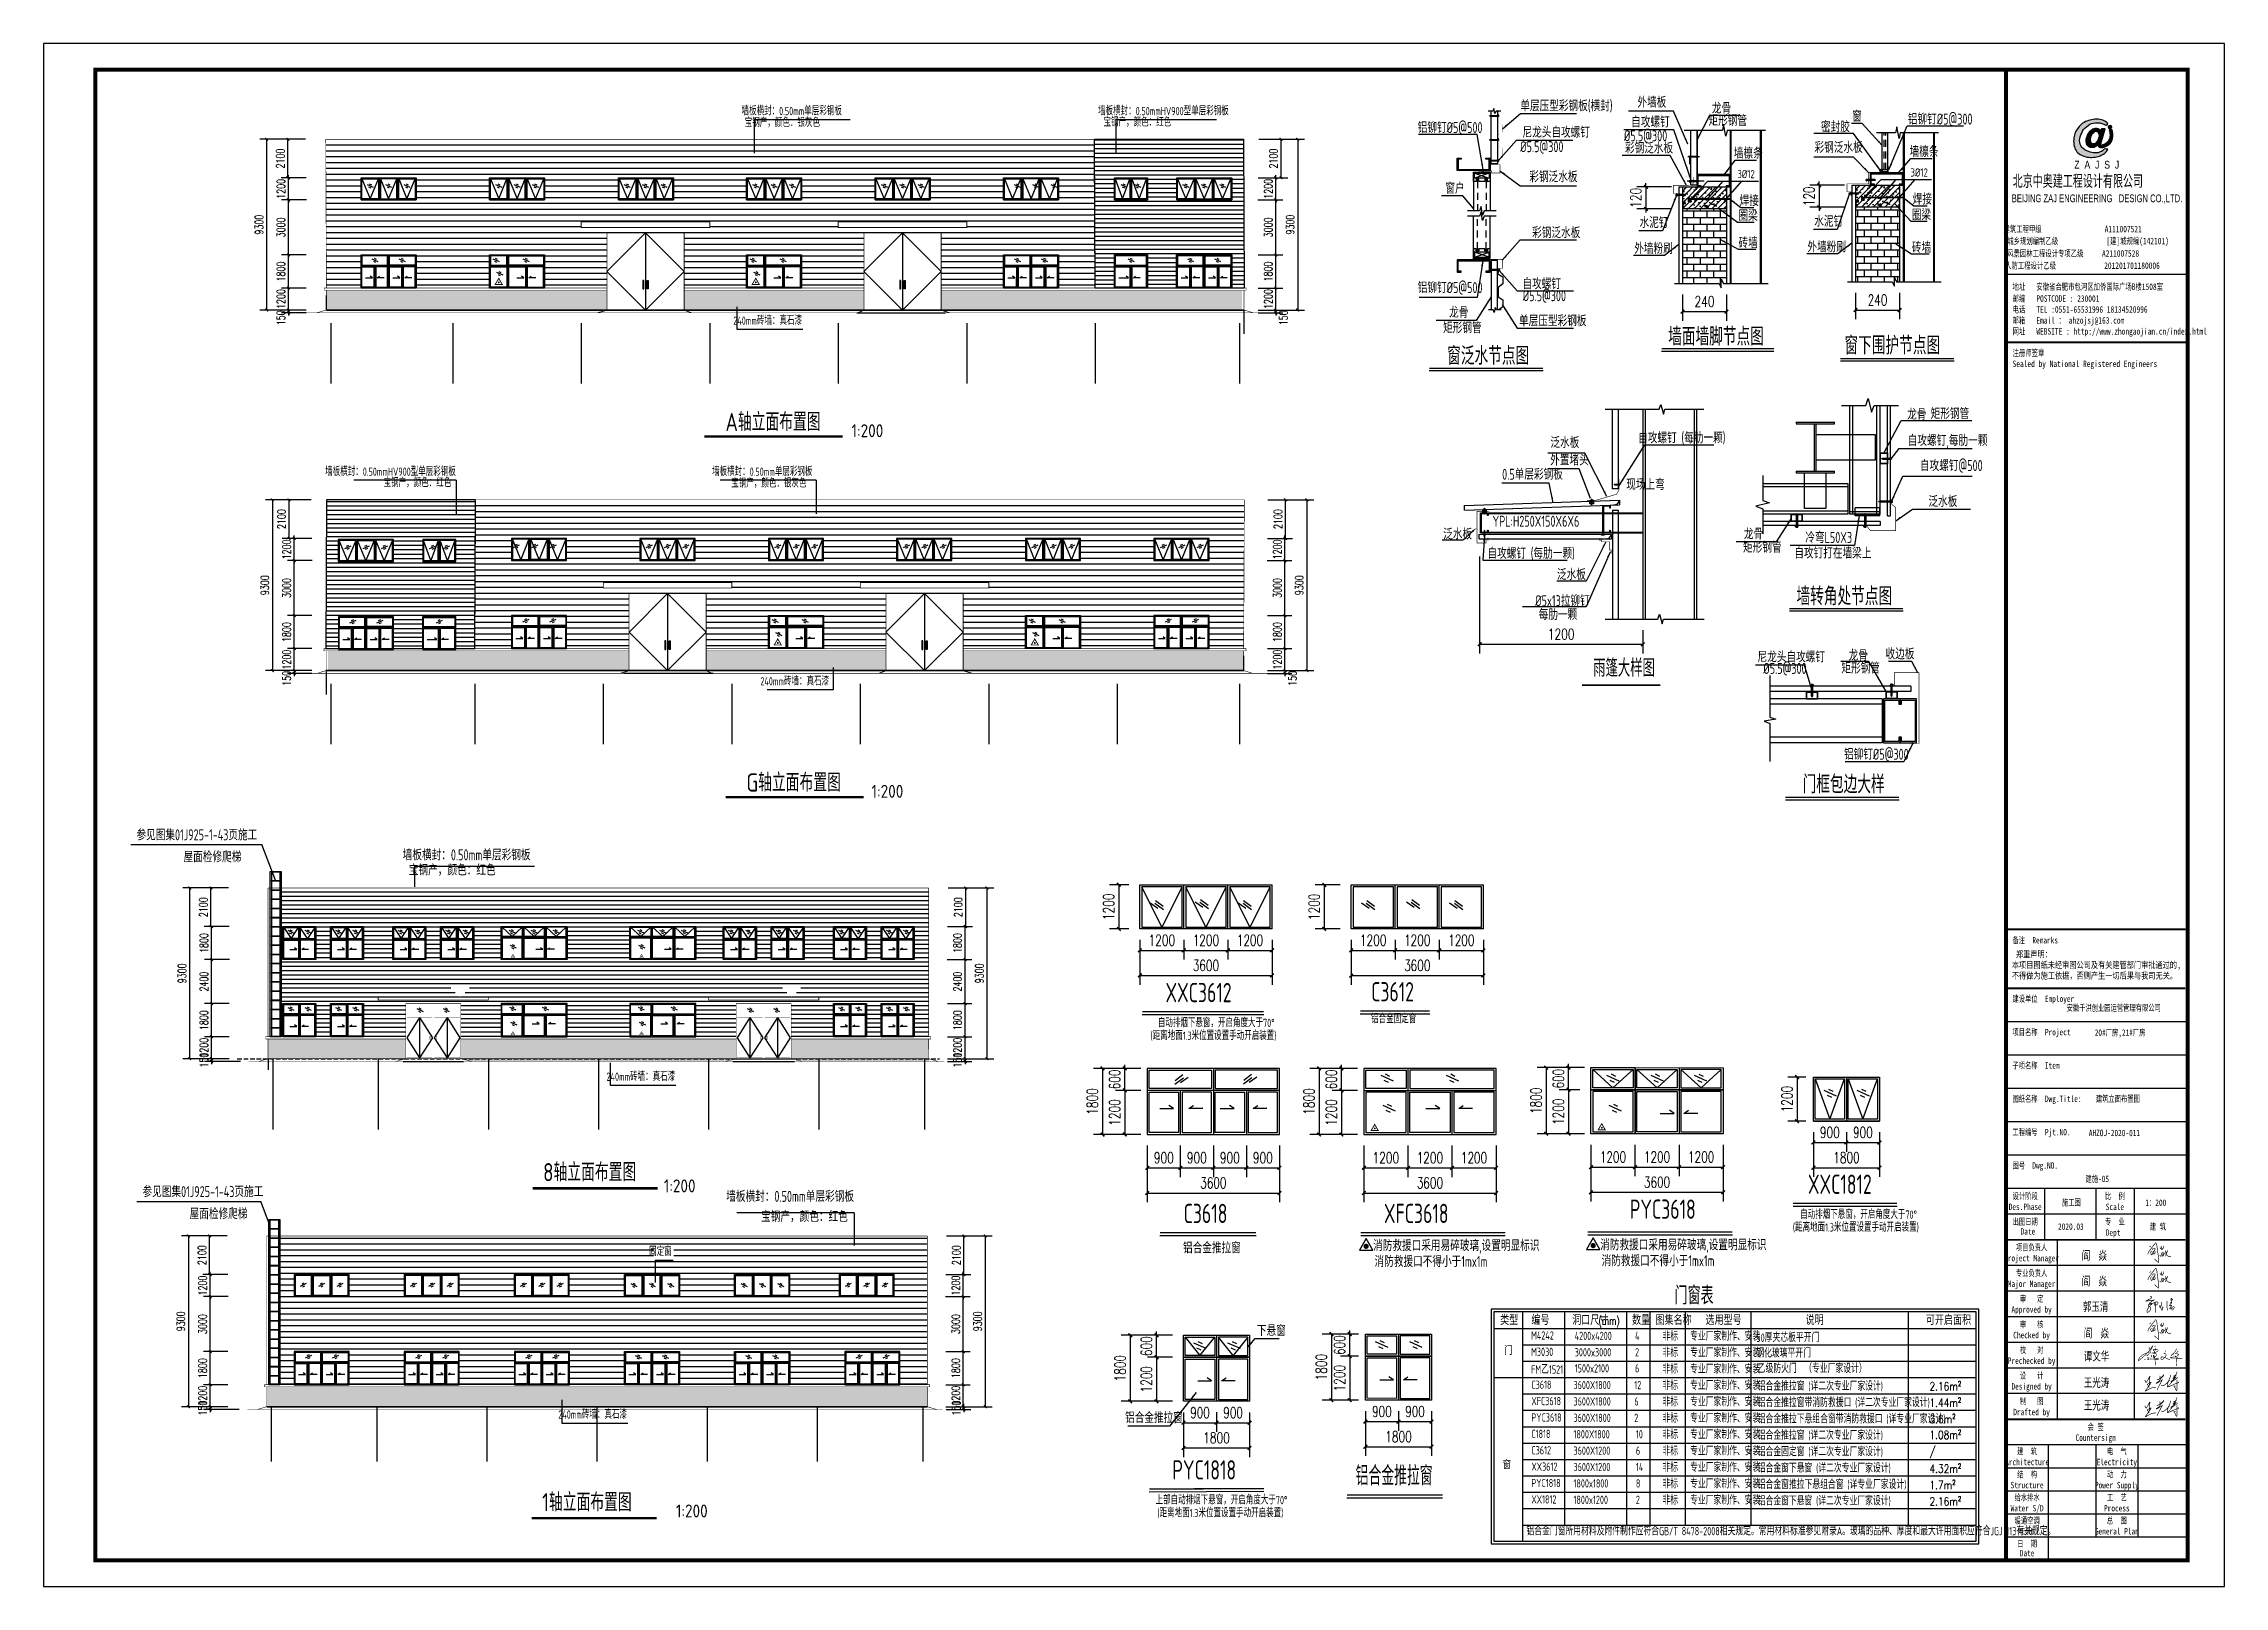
# Model space of a CAD drawing. Extents: x 180850 to 1400258, y 48356 to 327067.
# Drawn here: x 675093 to 793893, y 232984 to 316984 of the extents above; entities that cross this region are included whole.
import ezdxf
from ezdxf.enums import TextEntityAlignment as Align

# ---------------------------------------------------------------- set-up
doc = ezdxf.new("R2010")
doc.units = 0
doc.header["$LTSCALE"] = 1000
doc.linetypes.add('DASH', pattern=[0.35, 0.25, -0.1])
doc.linetypes.add('x2', pattern=[1.25, 0.75, -0.5])
for name, color, linetype in [('002', 3, 'Continuous'), ('8', 3, 'Continuous'), ('ADIM', 3, 'Continuous'), ('AXIS', 3, 'Continuous'), ('BOLT', 251, 'Continuous'), ('COLU', 7, 'Continuous'), ('DIM_SYMB', 3, 'Continuous'), ('E_LINE', 7, 'Continuous'), ('GZ', 50, 'Continuous'), ('Gzd', 1, 'Continuous'), ('LT', 27, 'Continuous'), ('PUB_DIM', 3, 'Continuous'), ('PUB_TAB', 7, 'Continuous'), ('PUB_TEXT', 7, 'Continuous'), ('PUB_TITLE', 4, 'Continuous'), ('REIN', 1, 'Continuous'), ('TEXT', 7, 'Continuous'), ('THICK', 6, 'Continuous'), ('THIN', 7, 'Continuous'), ('WINDOW', 4, 'Continuous'), ('图框文字', 120, 'Continuous'), ('图签', 3, 'Continuous'), ('粗实线', 2, 'Continuous')]:
    doc.layers.add(name, color=color, linetype=linetype)
doc.styles.add('_gyy_title_Arial', font='arial.ttf', dxfattribs={"width": 0.7})
doc.styles.add('_gyy_title_ST', font='', dxfattribs={"width": 0.8})
doc.styles.add('_TCH_DIM_T3', font='SIMPLEX', dxfattribs={"width": 0.705882, "bigfont": 'GBCBIG'})
doc.styles.add('_TCH_WDTABLE', font='SIMPLEX', dxfattribs={"bigfont": 'GBCBIG'})
doc.styles.add('C', font='tssdeng.shx', dxfattribs={"height": 3, "bigfont": 'tssdchn.shx'})
doc.styles.add('HZ', font='txt.shx', dxfattribs={"width": 0.8, "bigfont": '000hztxt.shx'})
doc.styles.add('SIM-TSSC', font='simplex.shx', dxfattribs={"width": 0.8, "bigfont": 'tssdchn.shx'})
doc.styles.get("Standard").update_dxf_attribs({"font": 'gbenor.shx', "bigfont": 'gbcbig.shx'})
doc.styles.add('TSSD_Dimension', font='Tssdeng.shx', dxfattribs={"width": 0.8, "bigfont": 'hztxt.shx'})
doc.styles.add('TSSD_Norm', font='tssdeng.shx', dxfattribs={"bigfont": 'hztxt.shx'})
doc.styles.add('标准字体', font='tssdeng.shx', dxfattribs={"width": 0.7, "bigfont": 'tssdchn.shx'})
doc.styles.get('_gyy_title_ST').set_extended_font_data('SimSun')
doc.dimstyles.new('_TCH_ARCH&&150', dxfattribs={"dimtxt": 446.25, "dimasz": 150, "dimexe": 375, "dimexo": 450, "dimgap": 189.375, "dimtad": 1, "dimdec": 0, "dimzin": 0, "dimdsep": 46, "dimtxsty": '_TCH_DIM_T3', "dimblk": 'ARCHTICK', "dimcen": 0.09, "dimclrd": 3, "dimclre": 3, "dimclrt": 7, "dimazin": 2, "dimtfac": 1, "dimtdec": 0, "dimtix": 1, "dimtmove": 2, "dimatfit": 3, "dimfxl": 1, "dimtolj": 1, "dimtzin": 0, "dimarcsym": 0})
doc.dimstyles.new('TCH-200-1', dxfattribs={"dimtxt": 595, "dimasz": 200, "dimexe": 500, "dimexo": 600, "dimgap": 252.5, "dimtad": 1, "dimdec": 0, "dimzin": 0, "dimdsep": 46, "dimtxsty": '_TCH_DIM_T3', "dimblk": 'ARCHTICK', "dimcen": 0.09, "dimclrd": 3, "dimclre": 3, "dimclrt": 7, "dimazin": 2, "dimtfac": 1, "dimtdec": 0, "dimtix": 1, "dimtmove": 2, "dimatfit": 3, "dimfxl": 1, "dimtolj": 1, "dimtzin": 0, "dimarcsym": 0})
doc.dimstyles.new('TCH-200-2', dxfattribs={"dimtxt": 595, "dimasz": 200, "dimexe": 500, "dimexo": 600, "dimgap": 252.5, "dimtad": 1, "dimdec": 0, "dimlfac": 0.5, "dimzin": 0, "dimdsep": 46, "dimtxsty": '_TCH_DIM_T3', "dimblk": 'ARCHTICK', "dimcen": 0.09, "dimclrd": 124, "dimclre": 124, "dimclrt": 7, "dimazin": 2, "dimtfac": 1, "dimtdec": 0, "dimtix": 1, "dimtmove": 2, "dimatfit": 3, "dimfxl": 1, "dimtolj": 1, "dimtzin": 0, "dimarcsym": 0})

msp = doc.modelspace()

# ---------------------------------------------------------------- texts
for s, style, width, p in [('M4242', 'TSSD_Norm', 0.7, (756127.94, 246421.34)), ('M3030', 'TSSD_Norm', 0.7, (756127.94, 245528.84)), ('4200x4200', 'TSSD_Norm', 0.7, (758501.88, 246397.36)), ('3000x3000', 'TSSD_Norm', 0.7, (758501.88, 245504.86)), ('4', 'TSSD_Norm', 0.7, (761786.94, 246397.36)), ('2', 'TSSD_Norm', 0.7, (761786.94, 245504.86)), ('非标', 'TSSD_Norm', 0.7, (763280.27, 246363.9)), ('非标', 'TSSD_Norm', 0.7, (763280.27, 245471.4)), ('专业厂家制作、安装', 'TSSD_Norm', 0.7, (764785.45, 246363.9)), ('专业厂家制作、安装', 'TSSD_Norm', 0.7, (764785.45, 245471.4)), ('钢化玻璃平开门', 'TSSD_Norm', 0.7, (768396.41, 245451.92)), ('50厚夹芯板平开门', 'TSSD_Norm', 0.7, (768396.41, 246294.22)), ('FM乙1521', 'TSSD_Norm', 0.7, (756127.94, 244567.31)), ('1500x2100', 'TSSD_Norm', 0.7, (758501.88, 244628.22)), ('6', 'TSSD_Norm', 0.7, (761786.94, 244628.22)), ('非标', 'TSSD_Norm', 0.7, (763280.27, 244578.69)), ('专业厂家制作、安装', 'TSSD_Norm', 0.7, (764785.45, 244578.9)), ('乙级防火门  （专业厂家设计）', 'TSSD_Norm', 0.7, (768469.29, 244608.49)), ('C3618', 'TSSD_Norm', 0.7, (756143.19, 243739.51)), ('3600X1800', 'TSSD_Norm', 0.7, (758433.44, 243719.86)), ('12', 'TSSD_Norm', 0.7, (761748.19, 243719.86)), ('非标', 'TSSD_Norm', 0.7, (763280.27, 243686.4)), ('专业厂家制作、安装', 'TSSD_Norm', 0.7, (764785.45, 243686.4)), ('铝合金推拉窗 (详二次专业厂家设计)', 'TSSD_Norm', 0.7, (768469.29, 243649.51)), ('2.16m²', 'SIM-TSSC', 0.8, (777828.69, 243649.51)), ('XFC3618', 'TSSD_Norm', 0.7, (756143.19, 242847.01)), ('PYC3618', 'TSSD_Norm', 0.7, (756143.19, 241954.51)), ('3600X1800', 'TSSD_Norm', 0.7, (758433.44, 242827.36)), ('3600X1800', 'TSSD_Norm', 0.7, (758433.44, 241934.86)), ('2', 'TSSD_Norm', 0.7, (761748.19, 241934.86)), ('6', 'TSSD_Norm', 0.7, (761748.19, 242827.36)), ('非标', 'TSSD_Norm', 0.7, (763280.27, 242793.9)), ('非标', 'TSSD_Norm', 0.7, (763280.27, 241901.4)), ('专业厂家制作、安装', 'TSSD_Norm', 0.7, (764785.45, 242793.9)), ('专业厂家制作、安装', 'TSSD_Norm', 0.7, (764785.45, 241901.4)), ('铝合金推拉窗带消防救援口 (详二次专业厂家设计)', 'TSSD_Norm', 0.7, (768469.29, 242757.01)), ('铝合金推拉下悬组合窗带消防救援口 (详专业厂家设计)', 'TSSD_Norm', 0.7, (768469.29, 241864.51)), ('3.6m²', 'SIM-TSSC', 0.8, (777828.69, 241864.51)), ('1.44m²', 'SIM-TSSC', 0.8, (777828.69, 242757.01)), ('C1818', 'TSSD_Norm', 0.7, (756143.19, 241062.01)), ('1800X1800', 'TSSD_Norm', 0.7, (758433.44, 241042.36)), ('10', 'TSSD_Norm', 0.7, (761833.87, 241042.36)), ('非标', 'TSSD_Norm', 0.7, (763280.27, 241008.9)), ('专业厂家制作、安装', 'TSSD_Norm', 0.7, (764785.45, 241008.9)), ('铝合金推拉窗 (详二次专业厂家设计)', 'TSSD_Norm', 0.7, (768469.29, 240972.01)), ('1.08m²', 'SIM-TSSC', 0.8, (777828.69, 241007.74)), ('C3612', 'TSSD_Norm', 0.7, (756143.19, 240169.51)), ('3600X1200', 'TSSD_Norm', 0.7, (758433.44, 240149.86)), ('6', 'TSSD_Norm', 0.7, (761833.87, 240149.86)), ('非标', 'TSSD_Norm', 0.7, (763280.27, 240116.4)), ('专业厂家制作、安装', 'TSSD_Norm', 0.7, (764785.45, 240116.4)), ('铝合金固定窗 (详二次专业厂家设计)', 'TSSD_Norm', 0.7, (768469.29, 240079.51)), ('/', 'SIM-TSSC', 0.8, (777828.69, 240115.24)), ('XX3612', 'TSSD_Norm', 0.7, (756143.19, 239277.01)), ('PYC1818', 'TSSD_Norm', 0.7, (756143.19, 238384.51)), ('1800x1800', 'TSSD_Norm', 0.7, (758433.44, 238364.86)), ('3600X1200', 'TSSD_Norm', 0.7, (758433.44, 239257.36)), ('14', 'TSSD_Norm', 0.7, (761833.87, 239257.36)), ('8', 'TSSD_Norm', 0.7, (761833.87, 238364.86)), ('非标', 'TSSD_Norm', 0.7, (763280.27, 239223.9)), ('非标', 'TSSD_Norm', 0.7, (763280.27, 238331.4)), ('专业厂家制作、安装', 'TSSD_Norm', 0.7, (764785.45, 239223.9)), ('专业厂家制作、安装', 'TSSD_Norm', 0.7, (764785.45, 238331.4)), ('铝合金窗下悬窗 (详二次专业厂家设计)', 'TSSD_Norm', 0.7, (768469.29, 239187.01)), ('铝合金窗推拉下悬组合窗 (详专业厂家设计)', 'TSSD_Norm', 0.7, (768469.29, 238294.51)), ('4.32m²', 'SIM-TSSC', 0.8, (777828.69, 239165.14)), ('XX1812', 'TSSD_Norm', 0.7, (756143.19, 237492.01)), ('1800x1200', 'TSSD_Norm', 0.7, (758433.44, 237472.36)), ('2', 'TSSD_Norm', 0.7, (761833.87, 237472.36)), ('非标', 'TSSD_Norm', 0.7, (763280.27, 237438.9)), ('专业厂家制作、安装', 'TSSD_Norm', 0.7, (764785.45, 237438.9)), ('铝合金窗下悬窗 (详二次专业厂家设计)', 'TSSD_Norm', 0.7, (768469.29, 237402.01)), ('2.16m²', 'SIM-TSSC', 0.8, (777828.69, 237380.14)), ('1.7m²', 'SIM-TSSC', 0.8, (777828.69, 238272.64)), ('铝合金门窗所用材料及附件制作应符合GB/T 8478-2008相关规定。常用材料标准参见附录A。玻璃的品种、厚度和最大许用面积应符合JGJ 113有关规定。', 'TSSD_Norm', 0.7, (755869.15, 235766.33))]:
    msp.add_text(s, height=450, dxfattribs=dict(style=style, width=width)).set_placement(p)
at = {"color": 1, "insert": (782361.73, 309846.28), "char_height": 718.1993, "width": 9393.6358, "attachment_point": 1, "style": 'HZ'}
msp.add_mtext('北京中奥建工程设计有限公司', dxfattribs=at)
at = {"layer": 'PUB_TAB', "color": 7, "style": '_TCH_WDTABLE'}
for s, height, p in [('门窗表', 983.83, (763941.46, 248333.77)), ('类型', 491.915, (754439.91, 247224.52)), ('编号', 491.915, (756142.66, 247224.52)), ('洞口尺寸', 491.915, (758363.88, 247224.52)), ('数量', 491.915, (761623.98, 247224.52)), ('图集名称', 491.915, (762900.14, 247224.52)), ('选用型号', 491.915, (765626.14, 247224.52)), ('说明', 491.915, (771079.51, 247224.52)), ('可开启面积', 491.915, (777631.55, 247224.52))]:
    msp.add_text(s, height=height, dxfattribs=at).set_placement(p)
at = {"layer": 'PUB_TAB', "color": 7}
for s, height, style, width, p in [('(mm)', 433.5, '_TCH_WDTABLE', 0.705882, (759796.22, 247224.52)), ('门', 430.43, 'TSSD_Dimension', 0.8, (754655.58, 245591.06)), ('窗', 430.43, 'TSSD_Dimension', 0.8, (754567.88, 239375.37))]:
    msp.add_text(s, height=height, dxfattribs=dict(at, style=style, width=width)).set_placement(p)
at = {"layer": 'PUB_TEXT', "style": 'C', "width": 0.7}
for s, height, p in [('墙板横封：0.50mm单层彩钢板', 450, (718578.94, 312951.56)), ('宝钢产，颜色：银灰色', 450, (717382.35, 312316.88)), ('宝钢产，颜色：红色', 450, (736517.82, 312343.16)), ('墙板横封：0.50mmHV900型单层彩钢板', 450, (739654.01, 312951.56)), ('240mm砖墙：真石漆', 450, (716406.02, 301538.94)), ('墙板横封：0.50mmHV900型单层彩钢板', 450, (697549.32, 293317.79)), ('墙板横封：0.50mm单层彩钢板', 450, (716973.63, 293317.79)), ('宝钢产，颜色：红色', 450, (697297.62, 292709.39)), ('宝钢产，颜色：银灰色', 450, (716648.09, 292683.11)), ('240mm砖墙：真石漆', 450, (717880.27, 281905.17)), ('墙板横封：0.50mm单层彩钢板', 599.985, (701617.22, 272334.39)), ('宝钢产，颜色：红色', 599.985, (699713.24, 271513.72)), ('240mm砖墙：真石漆', 450, (709499.05, 260374.17)), ('墙板横封：0.50mm单层彩钢板', 599.85, (719238.97, 253740.23)), ('宝钢产，颜色：红色', 599.85, (718903.45, 252644.75)), ('固定窗', 450, (709308.69, 250848.87)), ('240mm砖墙：真石漆', 450, (706872.33, 241980.32))]:
    msp.add_text(s, height=height, dxfattribs=at).set_placement(p, align=Align.BOTTOM_RIGHT)
at = {"layer": 'PUB_TEXT'}
for s, height, style, width, p in [('3%%c12', 450, 'C', 0.8, (767361.81, 309658.13, -32730.47)), ('3%%c12', 450, 'C', 0.8, (776794.32, 309743.16, -32730.47)), ('A轴立面布置图', 987.84, 'C', 0.8, (712237.23, 295891.7)), ('G轴立面布置图', 987.84, 'C', 0.8, (713378.28, 276257.93)), ('自动排烟下悬窗，开启角度大于70%%D', 450, '标准字体', 0.7, (735788.91, 263437.77, 828.98)), ('(距离地面1.3米位置设置手动开启装置)', 450, '标准字体', 0.7, (735389.2, 262740.58, 828.98)), ('8轴立面布置图', 987.84, 'C', 0.8, (702303.05, 255043.43)), ('自动排烟下悬窗，开启角度大于70%%D', 450, '标准字体', 0.7, (770783.02, 253000.33, 828.98)), ('(距离地面1.3米位置设置手动开启装置)', 450, '标准字体', 0.7, (770383.3, 252303.14, 828.98)), ('1轴立面布置图', 987.84, 'C', 0.8, (702245.37, 237073.91)), ('上部自动排烟下悬窗，开启角度大于70%%D', 450, '标准字体', 0.7, (735667.26, 237453.3, 828.98)), ('(距离地面1.3米位置设置手动开启装置)', 450, '标准字体', 0.7, (735765.16, 236751.43, 828.98))]:
    msp.add_text(s, height=height, dxfattribs=dict(at, style=style, width=width)).set_placement(p)
for p in [(719103.84, 295554.48), (720194.74, 275920.7), (708877.3, 254437.09), (709537.09, 236736.69)]:
    msp.add_text('1:200', height=705.6, dxfattribs=at).set_placement(p)
at = {"layer": 'PUB_TEXT', "style": '标准字体', "width": 0.7}
msp.add_text('铝合金固定窗', height=450, dxfattribs=at).set_placement((747409.91, 263520.16), align=Align.BOTTOM_LEFT)
at = {"layer": 'PUB_TITLE', "width": 0.7}
for s, height, style, p in [('BEIJING ZAJ ENGINEERING   DESIGN CO.,LTD.', 424.2416, '_gyy_title_Arial', (786954.61, 308349.06)), ('建筑工程甲级                 A111007521             ', 353.5346, '_gyy_title_ST', (786940.4, 306710.73)), ('城乡规划编制乙级             [建]城规编(142101)', 353.5346, '_gyy_title_ST', (786468.31, 306062.11)), ('风景园林工程设计专项乙级     A211007528           ', 353.5346, '_gyy_title_ST', (786764.41, 305383.92)), ('人防工程设计乙级             201201701180006', 353.5346, '_gyy_title_ST', (786161.53, 304722.3)), ('设计阶段', 349.176, '_gyy_title_ST', (783041.05, 254063.93)), ('比  例', 349.176, '_gyy_title_ST', (787929.52, 254063.93)), ('Des.Phase', 349.176, '_gyy_title_ST', (783041.05, 253477.33)), ('出图日期', 349.176, '_gyy_title_ST', (783041.05, 252667.22)), ('专  业', 349.176, '_gyy_title_ST', (787929.52, 252667.22)), ('Scale', 349.176, '_gyy_title_ST', (787929.52, 253477.33)), ('Date', 349.176, '_gyy_title_ST', (783191.28, 252137.85)), ('Dept ', 349.176, '_gyy_title_ST', (787929.52, 252080.61)), ('Project Manager', 349.1756, '_gyy_title_ST', (783390.23, 250683.91)), ('项目负责人', 349.176, '_gyy_title_ST', (783390.23, 251270.52)), ('Major Manager', 349.1756, '_gyy_title_ST', (783390.23, 249287.2)), ('专业负责人', 349.176, '_gyy_title_ST', (783390.23, 249873.82)), ('审   定', 349.176, '_gyy_title_ST', (783390.25, 248477.11)), ('Approved by', 349.1756, '_gyy_title_ST', (783390.23, 247890.5)), ('审   核', 349.176, '_gyy_title_ST', (783390.25, 247080.41)), ('Checked by', 349.176, '_gyy_title_ST', (783390.23, 246493.79)), ('校   对', 349.176, '_gyy_title_ST', (783390.25, 245683.71)), ('Prechecked by', 349.1756, '_gyy_title_ST', (783390.23, 245097.09)), ('Designed by', 349.1756, '_gyy_title_ST', (783390.23, 243700.39)), ('设   计', 349.176, '_gyy_title_ST', (783390.25, 244287)), ('Drafted by', 349.176, '_gyy_title_ST', (783390.23, 242303.68)), ('制   图', 349.176, '_gyy_title_ST', (783390.25, 242890.3)), ('Countersign', 349.1756, '_gyy_title_ST', (786881.99, 240906.98)), ('会 签', 349.176, '_gyy_title_ST', (786881.99, 241493.59)), ('建  筑', 349.176, '_gyy_title_ST', (783145.81, 240166.73)), ('电  气', 349.176, '_gyy_title_ST', (788034.27, 240166.73)), ('Architecture', 349.1756, '_gyy_title_ST', (783145.81, 239580.11)), ('结  构', 349.176, '_gyy_title_ST', (783145.81, 238909.69)), ('Electricity', 349.1756, '_gyy_title_ST', (788034.27, 239580.11)), ('动  力', 349.176, '_gyy_title_ST', (788034.27, 238909.69)), ('Structure', 349.176, '_gyy_title_ST', (783145.81, 238323.08)), ('给水排水', 349.176, '_gyy_title_ST', (783145.81, 237652.66)), ('Power Supply', 349.1756, '_gyy_title_ST', (788034.27, 238323.08)), ('工  艺', 349.176, '_gyy_title_ST', (788034.27, 237652.66)), ('Water S/D', 349.176, '_gyy_title_ST', (783145.81, 237066.04)), ('暖通空调', 349.176, '_gyy_title_ST', (783145.81, 236395.63)), ('Process', 349.176, '_gyy_title_ST', (788034.27, 237066.04)), ('总  图', 349.176, '_gyy_title_ST', (788034.27, 236395.63)), ('日  期', 349.176, '_gyy_title_ST', (783145.81, 235138.59)), ('MECH.', 349.176, '_gyy_title_ST', (783145.81, 235809.01)), ('General Plan', 349.1756, '_gyy_title_ST', (788034.27, 235809.01)), ('Date', 349.176, '_gyy_title_ST', (783145.81, 234621.81))]:
    msp.add_text(s, height=height, dxfattribs=dict(at, style=style)).set_placement(p, align=Align.CENTER)
at = {"layer": 'PUB_TITLE', "style": '_gyy_title_ST', "width": 0.7}
for s, height, p in [('地址   安徽省合肥市包河区加侨国际广场B楼1508室', 353.5346, (782351.36, 303573.72)), ('邮编   POSTCODE : 230001', 353.5346, (782351.36, 302927.96)), ('邮箱   Email ： ahzojsj@163.com', 353.5346, (782351.36, 301740.09)), ('电话   TEL :0551-65531996 18134520996', 353.5346, (782351.36, 302334.02)), ('网址   WEBSITE : http://www.zhongaojian.cn/index.html', 353.5346, (782351.36, 301142.65)), ('注册师签章', 353.535, (782351.36, 299968.92)), ('Sealed by National Registered Engineers', 353.5346, (782353.28, 299374.98)), ('备注  Remarks', 349.1756, (782346.95, 267991.5)), ('建设单位  Employer', 349.1756, (782346.95, 264804.58)), ('项目名称  Project', 349.1756, (782346.95, 262988.86)), ('子项名称  Item', 349.176, (782346.95, 261173.15)), ('图纸名称  Dwg.Title:', 349.1756, (782346.95, 259357.44)), ('工程编号  Pjt.NO.', 349.1756, (782346.95, 257541.72)), ('图号  Dwg.NO.', 349.1756, (782346.95, 255726.01))]:
    msp.add_text(s, height=height, dxfattribs=at).set_placement(p)
at = {"layer": 'PUB_TITLE', "color": 2, "style": '_gyy_title_ST', "width": 0.7}
for s, p in [('安徽千洪创业园运营管理有限公司', (787863.69, 264497.42)), ('20#厂房,21#厂房', (788211.02, 263122.37))]:
    msp.add_text(s, height=349.1756, dxfattribs=at).set_placement(p, align=Align.MIDDLE)
at = {"layer": 'PUB_TITLE', "color": 6, "style": '_gyy_title_ST', "width": 0.7}
msp.add_text('建筑立面布置图', height=349.176, dxfattribs=at).set_placement((788091.22, 259549.52), align=Align.MIDDLE)
at = {"layer": 'PUB_TITLE', "color": 2, "style": '_gyy_title_ST', "width": 0.7}
msp.add_text('AHZOJ-2020-011', height=349.1756, dxfattribs=at).set_placement((787903.66, 257497.77), align=Align.CENTER)
at = {"layer": 'PUB_TITLE', "color": 6, "style": '_gyy_title_ST', "width": 0.7}
msp.add_text('建施-05', height=349.176, dxfattribs=at).set_placement((786969.92, 254998.58), align=Align.CENTER)
at = {"layer": 'PUB_TITLE', "insert": (782317.76, 267576.46), "char_height": 349.1756, "width": 11173.63, "attachment_point": 1, "style": '_gyy_title_ST'}
msp.add_mtext(' 郑重声明：\\P本项目图纸未经审图公司及有关建管部门审批通过的,\\P不得做为施工依据，否则产生一切后果与我司无关。', dxfattribs=at)
at = {"layer": 'TEXT'}
for s, height, style, width, p in [('单层压型彩钢板(横封)', 600, '标准字体', 0.7, (755538.49, 313302.62)), ('外墙板', 600, 'TSSD_Norm', 0.7, (761918.75, 313496.42)), ('龙骨', 600, '标准字体', 0.7, (765976.66, 313169.48)), ('铝铆钉%%C5@500', 600, '标准字体', 0.7, (749948.12, 312114.52)), ('尼龙头自攻螺钉', 600, '标准字体', 0.7, (755656.07, 311863.2)), ('自攻螺钉', 600, '标准字体', 0.7, (761577.41, 312422.39, 86.05)), ('矩形钢管', 600, '标准字体', 0.7, (765788.21, 312502.25)), ('密封胶', 600, 'TSSD_Norm', 0.7, (771919.22, 312156.08)), ('窗', 600, 'TSSD_Norm', 0.7, (773612.56, 312730.39)), ('铝铆钉%%C5@300', 600, 'TSSD_Norm', 0.7, (776650.59, 312576.12)), ('%%C5.5@300', 600, '标准字体', 0.7, (755532.53, 311074.5)), ('%%C5.5@300', 600, '标准字体', 0.7, (761187.04, 311668.55, 86.05)), ('彩钢泛水板', 600, 'TSSD_Norm', 0.7, (761238.25, 311003)), ('墙檩条', 600, 'TSSD_Norm', 0.7, (767171.18, 310723.15)), ('彩钢泛水板', 600, 'TSSD_Norm', 0.7, (771566.37, 311031.68)), ('墙檩条', 600, 'TSSD_Norm', 0.7, (776746.36, 310808.18)), ('彩钢泛水板', 600, '标准字体', 0.7, (756029.55, 309437.92)), ('焊接', 600, 'TSSD_Norm', 0.7, (776915.62, 308220.53)), ('圈梁', 600, 'TSSD_Norm', 0.7, (767421.08, 307325.83)), ('焊接', 600, 'TSSD_Norm', 0.7, (767483.11, 308135.51)), ('圈梁', 600, 'TSSD_Norm', 0.7, (776860.76, 307372.5)), ('彩钢泛水板', 600, '标准字体', 0.7, (756182.01, 306393.24)), ('水泥钉', 600, 'TSSD_Norm', 0.7, (762031.48, 306940.95)), ('水泥钉', 600, 'TSSD_Norm', 0.7, (771549.14, 307011.12)), ('外墙粉刷', 600, 'TSSD_Norm', 0.7, (761745.89, 305533.52)), ('砖墙', 600, 'TSSD_Norm', 0.7, (767426.79, 305840.52)), ('外墙粉刷', 600, 'TSSD_Norm', 0.7, (771178.4, 305618.55)), ('砖墙', 600, 'TSSD_Norm', 0.7, (776866.46, 305588.08)), ('自攻螺钉', 600, '标准字体', 0.7, (755654.85, 303611.89)), ('铝铆钉%%C5@500', 600, '标准字体', 0.7, (749948.12, 303400.37)), ('矩形钢管', 600, '标准字体', 0.7, (751328.87, 301214.32)), ('龙骨', 600, '标准字体', 0.7, (751660.34, 302051.96)), ('单层压型彩钢板', 600, '标准字体', 0.7, (755468, 301597.22)), ('窗泛水节点图', 980, 'C', 0.8, (751554, 299496.81, -15046.45)), ('墙面墙脚节点图', 980, 'C', 0.8, (763593.19, 300547.01)), ('窗下围护节点图', 980, 'C', 0.8, (773195.59, 300059.7, -15046.45)), ('龙骨', 600, '标准字体', 0.7, (776611.76, 296501.66)), ('矩形钢管', 600, '标准字体', 0.7, (777890.24, 296537.94)), (' 自攻螺钉 (每肋一颗)', 600, 'C', 0.7, (761703.52, 295225.32, 131.52)), ('外置堵头', 600, 'C', 0.7, (757165.68, 294011.48, 110.12)), ('自攻螺钉,每肋一颗', 600, '标准字体', 0.7, (776645.36, 295079.1)), ('0.5单层彩钢板', 600, 'C', 0.7, (754545.66, 293233.96, 241.64)), ('自攻螺钉@500', 600, '标准字体', 0.7, (777307.43, 293710.84)), ('现场上弯', 600, 'C', 0.7, (761307.1, 292684.91, 55.06)), ('泛水板', 600, '标准字体', 0.7, (777770.13, 291758.84)), ('YPL:H250X150X6X6', 600, 'C', 0.7, (754026.52, 290678.09)), ('矩形钢管', 600, '标准字体', 0.7, (767669.09, 289263.85)), ('龙骨', 600, '标准字体', 0.7, (767717.06, 289990.41)), ('冷弯L50X3', 600, '标准字体', 0.7, (771063.71, 289793.53)), (' 自攻螺钉 (每肋一颗)', 600, 'C', 0.7, (753494.63, 288932.58, 54.68)), ('自攻钉打在墙梁上', 600, '标准字体', 0.7, (770463.1, 288949.52)), ('%%c5%%12013拉铆钉', 600, 'C', 0.7, (756348.87, 286353.08)), ('墙转角处节点图', 980, 'C', 0.8, (770580.08, 286403.94, -15046.45)), (' 每肋一颗', 600, 'C', 0.7, (756282.51, 285603.21, 55.06)), ('尼龙头自攻螺钉', 600, '标准字体', 0.7, (768458.99, 283294.96, 114.72)), ('龙骨', 600, '标准字体', 0.7, (773425.44, 283379.15)), ('收边板', 600, '标准字体', 0.7, (775435.03, 283456.64)), ('雨篷大样图', 960, 'TSSD_Norm', 0.7, (759506.88, 282510.43)), ('%%C5.5@300', 600, '标准字体', 0.7, (768777.96, 282665.43, 114.72)), ('矩形钢管', 600, '标准字体', 0.7, (773028.59, 282683.17)), ('铝铆钉%%C5@300', 600, '标准字体', 0.7, (773172.66, 277992.51)), ('门框包边大样', 980, 'C', 0.8, (770916.6, 276165.19, -15046.45)), ('参见图集01J925-1-43页施工', 600, 'TSSD_Norm', 0.7, (680150.05, 273605.78)), ('屋面检修爬梯', 600, 'TSSD_Norm', 0.7, (682713.54, 272404.06)), ('参见图集01J925-1-43页施工', 600, 'TSSD_Norm', 0.7, (680480.41, 254177.82)), ('屋面检修爬梯', 600, 'TSSD_Norm', 0.7, (683043.9, 252976.1)), ('消防救援口采用易碎玻璃,设置明显标识', 600, '标准字体', 0.7, (747517.25, 251244.73, -216.97)), ('消防救援口采用易碎玻璃,设置明显标识', 600, '标准字体', 0.7, (759887.79, 251283.23, -216.97)), ('消防救援口不得小于1mx1m', 600, '标准字体', 0.7, (747595.6, 250375.89, -216.97)), ('消防救援口不得小于1mx1m', 600, '标准字体', 0.7, (759966.13, 250414.4, -216.97))]:
    msp.add_text(s, height=height, dxfattribs=dict(at, style=style, width=width)).set_placement(p)
at = {"layer": 'TEXT', "style": 'C', "width": 0.7}
for s, p in [('泛水板', (757178.13, 295267.21, 186.58)), ('泛水板', (751336.08, 290283.8, 55.06)), ('泛水板', (757532.75, 288081.49)), ('铝合金推拉窗', (734005.85, 242170.96, 263.04))]:
    msp.add_text(s, height=600, dxfattribs=at).set_placement(p, align=Align.MIDDLE_LEFT)
at = {"layer": 'TEXT', "linetype": 'ByBlock', "style": '标准字体', "width": 0.7}
for s, p in [('XXC3612', (736209.16, 264475.9)), ('C3612', (747409.91, 264520.14)), ('XXC1812', (771203.27, 254038.46)), ('C3618', (737197.24, 252448.8)), ('XFC3618', (748106.7, 252448.8)), ('PYC3618', (761501.34, 252682.28)), ('PYC1818', (736585.12, 238486.75)), ('铝合金推拉窗', (746569.47, 238165.13))]:
    msp.add_text(s, height=1050, dxfattribs=at).set_placement(p, align=Align.BOTTOM_LEFT)
at = {"layer": 'TEXT', "style": '标准字体', "width": 0.7}
msp.add_text('铝合金推拉窗', height=600, dxfattribs=at).set_placement((737161.67, 250939.31), align=Align.BOTTOM_LEFT)
at = {"layer": 'TEXT', "color": 3, "style": '_gyy_title_ST', "width": 0.7}
for s, p in [('阎  焱', (786121.41, 250764.13)), ('阎  焱', (786121.41, 249367.43)), ('郭玉清', (786184.31, 247978.72)), ('阎  焱', (786234.7, 246536.15)), ('谭文华', (786234.7, 245277.97)), ('王光涛', (786234.7, 243844.32)), ('王光涛', (786234.7, 242608.28))]:
    msp.add_text(s, height=471.585, dxfattribs=at).set_placement(p)
at = {"layer": 'TEXT', "style": 'C', "width": 0.7}
msp.add_text('下悬窗', height=600, rotation=0.0245174, dxfattribs=at).set_placement((741187.54, 246913.94, 263.04), align=Align.MIDDLE_LEFT)
at = {"layer": 'THIN', "style": '标准字体', "width": 0.7}
for s, p in [('窗户', (751452.1, 308807.99)), ('%%C5.5@300', (755672, 302959.45))]:
    msp.add_text(s, height=600, dxfattribs=at).set_placement(p)
at = {"layer": '图框文字', "color": 7, "style": '_gyy_title_ST', "width": 0.7}
for s, p in [('施工图', (785555.6, 253714.11)), ('1：200', (790157.8, 253703.06)), ('2020.03', (785529.76, 252399.55)), ('建 筑', (790272.01, 252399.55))]:
    msp.add_text(s, height=349.176, dxfattribs=at).set_placement(p, align=Align.CENTER)

# ---------------------------------------------------------------- blocks, each defined once
blk = doc.blocks.new('_ArchTick')
at = {"color": 0, "linetype": 'ByBlock', "const_width": 0.4}
blk.add_lwpolyline([(-0.5, -0.5), (0.5, 0.5)], dxfattribs=at)
blk = doc.blocks.new('*D394')
at = {"layer": 'AXIS', "color": 3, "lineweight": -2, "transparency": 16777216}
for p, q in [((753320, 289057), (753320, 283782)), ((753320, 284282), (762211, 284282)), ((762211, 285048), (762211, 283782))]:
    blk.add_line(p, q, dxfattribs=at)
at = {"layer": 'Defpoints', "color": 0, "transparency": 16777216}
for p in [(753320, 289657), (762211, 285648), (762211, 284282)]:
    blk.add_point(p, dxfattribs=at)
at = {"layer": 'AXIS', "color": 3, "lineweight": -2, "transparency": 16777216, "xscale": 200, "yscale": 200, "zscale": 200, "rotation": 180}
blk.add_blockref('_ArchTick', (753320, 284282), dxfattribs=at)
at = {"layer": 'AXIS', "color": 3, "lineweight": -2, "transparency": 16777216, "xscale": 200, "yscale": 200, "zscale": 200}
blk.add_blockref('_ArchTick', (762211, 284282), dxfattribs=at)
at = {"layer": 'AXIS', "color": 7, "transparency": 16777216, "insert": (757765, 284832), "char_height": 595, "attachment_point": 5, "style": '_TCH_DIM_T3'}
blk.add_mtext('\\A1;1200', dxfattribs=at)
blk = doc.blocks.new('MD')
at = {"linetype": 'Continuous', "ltscale": 20}
blk.add_hatch(color=256, dxfattribs=at).paths.add_polyline_path([(9, -8), (9, -3), (-13, -4), (-13, 4), (9, 2), (9, 8, -0.696305)])
blk = doc.blocks.new('*X252')
at = {"color": 0}
for p, q in [((903710.7, -307545.5), (903713.7, -307542.6)), ((903710.7, -307554.3), (903716.7, -307548.3)), ((903710.7, -307563.2), (903716.7, -307557.2)), ((903710.7, -307572), (903716.7, -307566)), ((903710.7, -307580.9), (903716.7, -307574.9)), ((903710.7, -307589.7), (903716.7, -307583.7)), ((903710.7, -307598.5), (903716.7, -307592.5)), ((903712.2, -307606), (903716.1, -307602))]:
    blk.add_line(p, q, dxfattribs=at)
blk = doc.blocks.new('AUDIT_I_040821143925-1')
at = {"linetype": 'Continuous', "ltscale": 20, "xscale": -0.899999999919668, "yscale": 0.8999999999068677, "zscale": 0.9, "rotation": 269.9996944201824}
blk.add_blockref('*X252', (276843.2, -813343.8), dxfattribs=at)
blk = doc.blocks.new('GD')
at = {"linetype": 'Continuous', "ltscale": 20}
for p, q in [((0, 1), (15, 4)), ((0, -1), (0, 1)), ((15, 4), (138, 4)), ((108, -4), (108, 4)), ((138, -10), (138, 10)), ((138, 10), (141, 10)), ((141, -10), (141, 10)), ((149, 8), (141, 8)), ((149, 3), (141, 3)), ((150, -5), (150, 5)), ((0, -1), (15, -4)), ((15, -4), (138, -4)), ((138, -10), (141, -10)), ((149, -3), (141, -3)), ((149, -8), (141, -8))]:
    blk.add_line(p, q, dxfattribs=at)
blk.add_ellipse((149, 5), major_axis=(0, 2.08), ratio=0.698493, start_param=3.141597, end_param=6.28319, dxfattribs=at)
at = {"linetype": 'Continuous', "ltscale": 20, "extrusion": (0, 0, -1)}
for centre, major_axis, ratio, start_param, end_param in [((149, 0), (0, 3.37), 0.429967, -0.000017, 3.141602), ((149, -5), (0, 2.08), 0.698493, -0.000005, 3.141588)]:
    blk.add_ellipse(centre, major_axis=major_axis, ratio=ratio, start_param=start_param, end_param=end_param, dxfattribs=at)
at = {"layer": 'PUB_TEXT', "xscale": 1.825602383585646, "yscale": 1.341960000107064, "zscale": 1.34196}
blk.add_blockref('AUDIT_I_040821143925-1', (0, 0), dxfattribs=at)
blk = doc.blocks.new('*D388')
at = {"layer": 'Defpoints', "color": 0, "transparency": 16777216}
for p in [(688434, 303678), (689842, 303678), (689842, 302478)]:
    blk.add_point(p, dxfattribs=at)
at = {"layer": 'PUB_DIM', "color": 3, "lineweight": -2, "transparency": 16777216}
for p, q in [((689392, 303678), (688059, 303678)), ((688434, 303678), (688434, 303828)), ((688434, 302478), (688434, 303678)), ((689392, 302478), (688059, 302478)), ((688434, 302478), (688434, 302328))]:
    blk.add_line(p, q, dxfattribs=at)
at = {"layer": 'PUB_DIM', "color": 3, "lineweight": -2, "transparency": 16777216, "xscale": 150, "yscale": 150, "zscale": 150}
for p, rotation in [((688434, 303678), 270), ((688434, 302478), 90)]:
    blk.add_blockref('_ArchTick', p, dxfattribs=dict(at, rotation=rotation))
at = {"layer": 'PUB_DIM', "color": 7, "transparency": 16777216, "insert": (688021, 303078), "char_height": 446.2, "attachment_point": 5, "rotation": 90, "style": '_TCH_DIM_T3'}
blk.add_mtext('\\A1;1200', dxfattribs=at)
blk = doc.blocks.new('*D389')
at = {"layer": 'Defpoints', "color": 0, "transparency": 16777216}
for p in [(688434, 305478), (689842, 305478), (689842, 303678)]:
    blk.add_point(p, dxfattribs=at)
at = {"layer": 'PUB_DIM', "color": 3, "lineweight": -2, "transparency": 16777216}
for p, q in [((689392, 305478), (688059, 305478)), ((688434, 303678), (688434, 305478)), ((689392, 303678), (688059, 303678))]:
    blk.add_line(p, q, dxfattribs=at)
at = {"layer": 'PUB_DIM', "color": 3, "lineweight": -2, "transparency": 16777216, "xscale": 150, "yscale": 150, "zscale": 150}
for p, rotation in [((688434, 305478), 90), ((688434, 303678), 270)]:
    blk.add_blockref('_ArchTick', p, dxfattribs=dict(at, rotation=rotation))
at = {"layer": 'PUB_DIM', "color": 7, "transparency": 16777216, "insert": (688021, 304578), "char_height": 446.2, "attachment_point": 5, "rotation": 90, "style": '_TCH_DIM_T3'}
blk.add_mtext('\\A1;1800', dxfattribs=at)
blk = doc.blocks.new('*D390')
at = {"layer": 'Defpoints', "color": 0, "transparency": 16777216}
for p in [(688434, 308478), (689858, 308478, -4), (689842, 305478)]:
    blk.add_point(p, dxfattribs=at)
at = {"layer": 'PUB_DIM', "color": 3, "lineweight": -2, "transparency": 16777216}
for p, q in [((689408, 308478), (688059, 308478)), ((688434, 305478), (688434, 308478)), ((689392, 305478), (688059, 305478))]:
    blk.add_line(p, q, dxfattribs=at)
at = {"layer": 'PUB_DIM', "color": 3, "lineweight": -2, "transparency": 16777216, "xscale": 150, "yscale": 150, "zscale": 150}
for p, rotation in [((688434, 308478), 90), ((688434, 305478), 270)]:
    blk.add_blockref('_ArchTick', p, dxfattribs=dict(at, rotation=rotation))
at = {"layer": 'PUB_DIM', "color": 7, "transparency": 16777216, "insert": (688021, 306978), "char_height": 446.2, "attachment_point": 5, "rotation": 90, "style": '_TCH_DIM_T3'}
blk.add_mtext('\\A1;3000', dxfattribs=at)
blk = doc.blocks.new('*D391')
at = {"layer": 'Defpoints', "color": 0, "transparency": 16777216}
for p in [(688434, 309678), (689842, 309678), (689858, 308478, -4)]:
    blk.add_point(p, dxfattribs=at)
at = {"layer": 'PUB_DIM', "color": 3, "lineweight": -2, "transparency": 16777216}
for p, q in [((689392, 309678), (688059, 309678)), ((688434, 309678), (688434, 309828)), ((688434, 308478), (688434, 309678)), ((689408, 308478), (688059, 308478)), ((688434, 308478), (688434, 308328))]:
    blk.add_line(p, q, dxfattribs=at)
at = {"layer": 'PUB_DIM', "color": 3, "lineweight": -2, "transparency": 16777216, "xscale": 150, "yscale": 150, "zscale": 150}
for p, rotation in [((688434, 309678), 270), ((688434, 308478), 90)]:
    blk.add_blockref('_ArchTick', p, dxfattribs=dict(at, rotation=rotation))
at = {"layer": 'PUB_DIM', "color": 7, "transparency": 16777216, "insert": (688021, 309078), "char_height": 446.2, "attachment_point": 5, "rotation": 90, "style": '_TCH_DIM_T3'}
blk.add_mtext('\\A1;1200', dxfattribs=at)
blk = doc.blocks.new('*D392')
at = {"layer": 'Defpoints', "color": 0, "transparency": 16777216}
for p in [(688400, 311778), (689809, 311778), (689842, 309678)]:
    blk.add_point(p, dxfattribs=at)
at = {"layer": 'PUB_DIM', "color": 3, "lineweight": -2, "transparency": 16777216}
for p, q in [((689359, 311778), (688025, 311778)), ((688400, 309678), (688400, 311778)), ((689392, 309678), (688025, 309678))]:
    blk.add_line(p, q, dxfattribs=at)
at = {"layer": 'PUB_DIM', "color": 3, "lineweight": -2, "transparency": 16777216, "xscale": 150, "yscale": 150, "zscale": 150}
for p, rotation in [((688400, 311778), 90), ((688400, 309678), 270)]:
    blk.add_blockref('_ArchTick', p, dxfattribs=dict(at, rotation=rotation))
at = {"layer": 'PUB_DIM', "color": 7, "transparency": 16777216, "insert": (687988, 310728), "char_height": 446.2, "attachment_point": 5, "rotation": 90, "style": '_TCH_DIM_T3'}
blk.add_mtext('\\A1;2100', dxfattribs=at)
blk = doc.blocks.new('*D393')
at = {"layer": 'Defpoints', "color": 0, "transparency": 16777216}
for p in [(689809, 311778), (687242, 302478), (689842, 302478)]:
    blk.add_point(p, dxfattribs=at)
at = {"layer": 'PUB_DIM', "color": 3, "lineweight": -2, "transparency": 16777216}
for p, q in [((689359, 311778), (686867, 311778)), ((687242, 311778), (687242, 302478)), ((689392, 302478), (686867, 302478))]:
    blk.add_line(p, q, dxfattribs=at)
at = {"layer": 'PUB_DIM', "color": 3, "lineweight": -2, "transparency": 16777216, "xscale": 150, "yscale": 150, "zscale": 150}
for p, rotation in [((687242, 311778), 90), ((687242, 302478), 270)]:
    blk.add_blockref('_ArchTick', p, dxfattribs=dict(at, rotation=rotation))
at = {"layer": 'PUB_DIM', "color": 7, "transparency": 16777216, "insert": (686829, 307128), "char_height": 446.2, "attachment_point": 5, "rotation": 90, "style": '_TCH_DIM_T3'}
blk.add_mtext('\\A1;9300', dxfattribs=at)
blk = doc.blocks.new('A$C5AE57A66')
at = {"color": 2}
for points in [[(0, 9000), (59, 9000), (59, 0), (0, 0)], [(59, 9000), (541, 9000), (541, 8962), (59, 8962)], [(59, 8500), (541, 8500), (541, 8462), (59, 8462)], [(541, 9000), (600, 9000), (600, 0), (541, 0)], [(59, 8000), (541, 8000), (541, 7962), (59, 7962)], [(59, 7500), (541, 7500), (541, 7462), (59, 7462)], [(59, 7000), (541, 7000), (541, 6962), (59, 6962)], [(59, 6500), (541, 6500), (541, 6462), (59, 6462)], [(59, 6000), (541, 6000), (541, 5962), (59, 5962)], [(59, 5500), (541, 5500), (541, 5462), (59, 5462)], [(59, 5000), (541, 5000), (541, 4962), (59, 4962)], [(59, 4500), (541, 4500), (541, 4462), (59, 4462)], [(59, 4000), (541, 4000), (541, 3962), (59, 3962)], [(59, 3500), (541, 3500), (541, 3462), (59, 3462)], [(59, 3000), (541, 3000), (541, 2962), (59, 2962)], [(59, 2500), (541, 2500), (541, 2462), (59, 2462)], [(59, 2000), (541, 2000), (541, 1962), (59, 1962)], [(59, 1500), (541, 1500), (541, 1462), (59, 1462)], [(59, 1000), (541, 1000), (541, 962), (59, 962)], [(59, 500), (541, 500), (541, 462), (59, 462)], [(59, 38), (541, 38), (541, 0), (59, 0)]]:
    blk.add_lwpolyline(points, close=True, dxfattribs=at)
blk = doc.blocks.new('*D359')
at = {"layer": 'Defpoints', "color": 0, "transparency": 16777216}
for p in [(740810, 303678), (742218, 303678), (740810, 302478)]:
    blk.add_point(p, dxfattribs=at)
at = {"layer": 'PUB_DIM', "color": 3, "lineweight": -2, "transparency": 16777216}
for p, q in [((741260, 303678), (742593, 303678)), ((742218, 303678), (742218, 303828)), ((742218, 302478), (742218, 303678)), ((741260, 302478), (742593, 302478)), ((742218, 302478), (742218, 302328))]:
    blk.add_line(p, q, dxfattribs=at)
at = {"layer": 'PUB_DIM', "color": 3, "lineweight": -2, "transparency": 16777216, "xscale": 150, "yscale": 150, "zscale": 150}
for p, rotation in [((742218, 303678), 270), ((742218, 302478), 90)]:
    blk.add_blockref('_ArchTick', p, dxfattribs=dict(at, rotation=rotation))
at = {"layer": 'PUB_DIM', "color": 7, "transparency": 16777216, "insert": (741806, 303078), "char_height": 446.2, "attachment_point": 5, "rotation": 90, "style": '_TCH_DIM_T3'}
blk.add_mtext('\\A1;1200', dxfattribs=at)
blk = doc.blocks.new('*D360')
at = {"layer": 'Defpoints', "color": 0, "transparency": 16777216}
for p in [(740810, 305478), (742218, 305478), (740810, 303678)]:
    blk.add_point(p, dxfattribs=at)
at = {"layer": 'PUB_DIM', "color": 3, "lineweight": -2, "transparency": 16777216}
for p, q in [((741260, 305478), (742593, 305478)), ((742218, 303678), (742218, 305478)), ((741260, 303678), (742593, 303678))]:
    blk.add_line(p, q, dxfattribs=at)
at = {"layer": 'PUB_DIM', "color": 3, "lineweight": -2, "transparency": 16777216, "xscale": 150, "yscale": 150, "zscale": 150}
for p, rotation in [((742218, 305478), 90), ((742218, 303678), 270)]:
    blk.add_blockref('_ArchTick', p, dxfattribs=dict(at, rotation=rotation))
at = {"layer": 'PUB_DIM', "color": 7, "transparency": 16777216, "insert": (741806, 304578), "char_height": 446.2, "attachment_point": 5, "rotation": 90, "style": '_TCH_DIM_T3'}
blk.add_mtext('\\A1;1800', dxfattribs=at)
blk = doc.blocks.new('*D361')
at = {"layer": 'Defpoints', "color": 0, "transparency": 16777216}
for p in [(740794, 308478, -4), (742218, 308478), (740810, 305478)]:
    blk.add_point(p, dxfattribs=at)
at = {"layer": 'PUB_DIM', "color": 3, "lineweight": -2, "transparency": 16777216}
for p, q in [((741244, 308478), (742593, 308478)), ((742218, 305478), (742218, 308478)), ((741260, 305478), (742593, 305478))]:
    blk.add_line(p, q, dxfattribs=at)
at = {"layer": 'PUB_DIM', "color": 3, "lineweight": -2, "transparency": 16777216, "xscale": 150, "yscale": 150, "zscale": 150}
for p, rotation in [((742218, 308478), 90), ((742218, 305478), 270)]:
    blk.add_blockref('_ArchTick', p, dxfattribs=dict(at, rotation=rotation))
at = {"layer": 'PUB_DIM', "color": 7, "transparency": 16777216, "insert": (741806, 306978), "char_height": 446.2, "attachment_point": 5, "rotation": 90, "style": '_TCH_DIM_T3'}
blk.add_mtext('\\A1;3000', dxfattribs=at)
blk = doc.blocks.new('*D362')
at = {"layer": 'Defpoints', "color": 0, "transparency": 16777216}
for p in [(740810, 309678), (742218, 309678), (740794, 308478, -4)]:
    blk.add_point(p, dxfattribs=at)
at = {"layer": 'PUB_DIM', "color": 3, "lineweight": -2, "transparency": 16777216}
for p, q in [((741260, 309678), (742593, 309678)), ((742218, 309678), (742218, 309828)), ((742218, 308478), (742218, 309678)), ((741244, 308478), (742593, 308478)), ((742218, 308478), (742218, 308328))]:
    blk.add_line(p, q, dxfattribs=at)
at = {"layer": 'PUB_DIM', "color": 3, "lineweight": -2, "transparency": 16777216, "xscale": 150, "yscale": 150, "zscale": 150}
for p, rotation in [((742218, 309678), 270), ((742218, 308478), 90)]:
    blk.add_blockref('_ArchTick', p, dxfattribs=dict(at, rotation=rotation))
at = {"layer": 'PUB_DIM', "color": 7, "transparency": 16777216, "insert": (741806, 309078), "char_height": 446.2, "attachment_point": 5, "rotation": 90, "style": '_TCH_DIM_T3'}
blk.add_mtext('\\A1;1200', dxfattribs=at)
blk = doc.blocks.new('*D363')
at = {"layer": 'Defpoints', "color": 0, "transparency": 16777216}
for p in [(741093, 311778), (742501, 311778), (741060, 309678)]:
    blk.add_point(p, dxfattribs=at)
at = {"layer": 'PUB_DIM', "color": 3, "lineweight": -2, "transparency": 16777216}
for p, q in [((741543, 311778), (742876, 311778)), ((742501, 309678), (742501, 311778)), ((741510, 309678), (742876, 309678))]:
    blk.add_line(p, q, dxfattribs=at)
at = {"layer": 'PUB_DIM', "color": 3, "lineweight": -2, "transparency": 16777216, "xscale": 150, "yscale": 150, "zscale": 150}
for p, rotation in [((742501, 311778), 90), ((742501, 309678), 270)]:
    blk.add_blockref('_ArchTick', p, dxfattribs=dict(at, rotation=rotation))
at = {"layer": 'PUB_DIM', "color": 7, "transparency": 16777216, "insert": (742089, 310728), "char_height": 446.2, "attachment_point": 5, "rotation": 90, "style": '_TCH_DIM_T3'}
blk.add_mtext('\\A1;2100', dxfattribs=at)
blk = doc.blocks.new('*D364')
at = {"layer": 'Defpoints', "color": 0, "transparency": 16777216}
for p in [(740843, 311778), (740810, 302478), (743410, 302478)]:
    blk.add_point(p, dxfattribs=at)
at = {"layer": 'PUB_DIM', "color": 3, "lineweight": -2, "transparency": 16777216}
for p, q in [((741293, 311778), (743785, 311778)), ((743410, 311778), (743410, 302478)), ((741260, 302478), (743785, 302478))]:
    blk.add_line(p, q, dxfattribs=at)
at = {"layer": 'PUB_DIM', "color": 3, "lineweight": -2, "transparency": 16777216, "xscale": 150, "yscale": 150, "zscale": 150}
for p, rotation in [((743410, 311778), 90), ((743410, 302478), 270)]:
    blk.add_blockref('_ArchTick', p, dxfattribs=dict(at, rotation=rotation))
at = {"layer": 'PUB_DIM', "color": 7, "transparency": 16777216, "insert": (742998, 307128), "char_height": 446.2, "attachment_point": 5, "rotation": 90, "style": '_TCH_DIM_T3'}
blk.add_mtext('\\A1;9300', dxfattribs=at)
blk = doc.blocks.new('*D370')
at = {"layer": 'Defpoints', "color": 0, "transparency": 16777216}
for p in [(684170, 243965), (685578, 243965), (685578, 242765)]:
    blk.add_point(p, dxfattribs=at)
at = {"layer": 'PUB_DIM', "color": 3, "lineweight": -2, "transparency": 16777216}
for p, q in [((685128, 243965), (683795, 243965)), ((684170, 243965), (684170, 244115)), ((684170, 242765), (684170, 243965)), ((685128, 242765), (683795, 242765)), ((684170, 242765), (684170, 242615))]:
    blk.add_line(p, q, dxfattribs=at)
at = {"layer": 'PUB_DIM', "color": 3, "lineweight": -2, "transparency": 16777216, "xscale": 150, "yscale": 150, "zscale": 150}
for p, rotation in [((684170, 243965), 270), ((684170, 242765), 90)]:
    blk.add_blockref('_ArchTick', p, dxfattribs=dict(at, rotation=rotation))
at = {"layer": 'PUB_DIM', "color": 7, "transparency": 16777216, "insert": (683758, 243365), "char_height": 446.2, "attachment_point": 5, "rotation": 90, "style": '_TCH_DIM_T3'}
blk.add_mtext('\\A1;1200', dxfattribs=at)
blk = doc.blocks.new('*D371')
at = {"layer": 'Defpoints', "color": 0, "transparency": 16777216}
for p in [(684170, 245765), (685578, 245765), (685578, 243965)]:
    blk.add_point(p, dxfattribs=at)
at = {"layer": 'PUB_DIM', "color": 3, "lineweight": -2, "transparency": 16777216}
for p, q in [((685128, 245765), (683795, 245765)), ((684170, 243965), (684170, 245765)), ((685128, 243965), (683795, 243965))]:
    blk.add_line(p, q, dxfattribs=at)
at = {"layer": 'PUB_DIM', "color": 3, "lineweight": -2, "transparency": 16777216, "xscale": 150, "yscale": 150, "zscale": 150}
for p, rotation in [((684170, 245765), 90), ((684170, 243965), 270)]:
    blk.add_blockref('_ArchTick', p, dxfattribs=dict(at, rotation=rotation))
at = {"layer": 'PUB_DIM', "color": 7, "transparency": 16777216, "insert": (683758, 244865), "char_height": 446.2, "attachment_point": 5, "rotation": 90, "style": '_TCH_DIM_T3'}
blk.add_mtext('\\A1;1800', dxfattribs=at)
blk = doc.blocks.new('*D372')
at = {"layer": 'Defpoints', "color": 0, "transparency": 16777216}
for p in [(684170, 248765), (685595, 248765, -4), (685578, 245765)]:
    blk.add_point(p, dxfattribs=at)
at = {"layer": 'PUB_DIM', "color": 3, "lineweight": -2, "transparency": 16777216}
for p, q in [((685145, 248765), (683795, 248765)), ((684170, 245765), (684170, 248765)), ((685128, 245765), (683795, 245765))]:
    blk.add_line(p, q, dxfattribs=at)
at = {"layer": 'PUB_DIM', "color": 3, "lineweight": -2, "transparency": 16777216, "xscale": 150, "yscale": 150, "zscale": 150}
for p, rotation in [((684170, 248765), 90), ((684170, 245765), 270)]:
    blk.add_blockref('_ArchTick', p, dxfattribs=dict(at, rotation=rotation))
at = {"layer": 'PUB_DIM', "color": 7, "transparency": 16777216, "insert": (683758, 247265), "char_height": 446.2, "attachment_point": 5, "rotation": 90, "style": '_TCH_DIM_T3'}
blk.add_mtext('\\A1;3000', dxfattribs=at)
blk = doc.blocks.new('*D373')
at = {"layer": 'Defpoints', "color": 0, "transparency": 16777216}
for p in [(684170, 249965), (685578, 249965), (685595, 248765, -4)]:
    blk.add_point(p, dxfattribs=at)
at = {"layer": 'PUB_DIM', "color": 3, "lineweight": -2, "transparency": 16777216}
for p, q in [((685128, 249965), (683795, 249965)), ((684170, 249965), (684170, 250115)), ((684170, 248765), (684170, 249965)), ((685145, 248765), (683795, 248765)), ((684170, 248765), (684170, 248615))]:
    blk.add_line(p, q, dxfattribs=at)
at = {"layer": 'PUB_DIM', "color": 3, "lineweight": -2, "transparency": 16777216, "xscale": 150, "yscale": 150, "zscale": 150}
for p, rotation in [((684170, 249965), 270), ((684170, 248765), 90)]:
    blk.add_blockref('_ArchTick', p, dxfattribs=dict(at, rotation=rotation))
at = {"layer": 'PUB_DIM', "color": 7, "transparency": 16777216, "insert": (683758, 249365), "char_height": 446.2, "attachment_point": 5, "rotation": 90, "style": '_TCH_DIM_T3'}
blk.add_mtext('\\A1;1200', dxfattribs=at)
blk = doc.blocks.new('*D374')
at = {"layer": 'Defpoints', "color": 0, "transparency": 16777216}
for p in [(684137, 252065), (685545, 252065), (685578, 249965)]:
    blk.add_point(p, dxfattribs=at)
at = {"layer": 'PUB_DIM', "color": 3, "lineweight": -2, "transparency": 16777216}
for p, q in [((685095, 252065), (683762, 252065)), ((684137, 249965), (684137, 252065)), ((685128, 249965), (683762, 249965))]:
    blk.add_line(p, q, dxfattribs=at)
at = {"layer": 'PUB_DIM', "color": 3, "lineweight": -2, "transparency": 16777216, "xscale": 150, "yscale": 150, "zscale": 150}
for p, rotation in [((684137, 252065), 90), ((684137, 249965), 270)]:
    blk.add_blockref('_ArchTick', p, dxfattribs=dict(at, rotation=rotation))
at = {"layer": 'PUB_DIM', "color": 7, "transparency": 16777216, "insert": (683724, 251015), "char_height": 446.2, "attachment_point": 5, "rotation": 90, "style": '_TCH_DIM_T3'}
blk.add_mtext('\\A1;2100', dxfattribs=at)
blk = doc.blocks.new('*D375')
at = {"layer": 'Defpoints', "color": 0, "transparency": 16777216}
for p in [(685545, 252065), (682978, 242765), (685578, 242765)]:
    blk.add_point(p, dxfattribs=at)
at = {"layer": 'PUB_DIM', "color": 3, "lineweight": -2, "transparency": 16777216}
for p, q in [((685095, 252065), (682603, 252065)), ((682978, 252065), (682978, 242765)), ((685128, 242765), (682603, 242765))]:
    blk.add_line(p, q, dxfattribs=at)
at = {"layer": 'PUB_DIM', "color": 3, "lineweight": -2, "transparency": 16777216, "xscale": 150, "yscale": 150, "zscale": 150}
for p, rotation in [((682978, 252065), 90), ((682978, 242765), 270)]:
    blk.add_blockref('_ArchTick', p, dxfattribs=dict(at, rotation=rotation))
at = {"layer": 'PUB_DIM', "color": 7, "transparency": 16777216, "insert": (682565, 247415), "char_height": 446.2, "attachment_point": 5, "rotation": 90, "style": '_TCH_DIM_T3'}
blk.add_mtext('\\A1;9300', dxfattribs=at)
blk = doc.blocks.new('*D376')
at = {"layer": 'Defpoints', "color": 0, "transparency": 16777216}
for p in [(723787, 243965), (725195, 243965), (723787, 242765)]:
    blk.add_point(p, dxfattribs=at)
at = {"layer": 'PUB_DIM', "color": 3, "lineweight": -2, "transparency": 16777216}
for p, q in [((724237, 243965), (725570, 243965)), ((725195, 243965), (725195, 244115)), ((725195, 242765), (725195, 243965)), ((724237, 242765), (725570, 242765)), ((725195, 242765), (725195, 242615))]:
    blk.add_line(p, q, dxfattribs=at)
at = {"layer": 'PUB_DIM', "color": 3, "lineweight": -2, "transparency": 16777216, "xscale": 150, "yscale": 150, "zscale": 150}
for p, rotation in [((725195, 243965), 270), ((725195, 242765), 90)]:
    blk.add_blockref('_ArchTick', p, dxfattribs=dict(at, rotation=rotation))
at = {"layer": 'PUB_DIM', "color": 7, "transparency": 16777216, "insert": (724783, 243365), "char_height": 446.2, "attachment_point": 5, "rotation": 90, "style": '_TCH_DIM_T3'}
blk.add_mtext('\\A1;1200', dxfattribs=at)
blk = doc.blocks.new('*D377')
at = {"layer": 'Defpoints', "color": 0, "transparency": 16777216}
for p in [(723787, 245765), (725195, 245765), (723787, 243965)]:
    blk.add_point(p, dxfattribs=at)
at = {"layer": 'PUB_DIM', "color": 3, "lineweight": -2, "transparency": 16777216}
for p, q in [((724237, 245765), (725570, 245765)), ((725195, 243965), (725195, 245765)), ((724237, 243965), (725570, 243965))]:
    blk.add_line(p, q, dxfattribs=at)
at = {"layer": 'PUB_DIM', "color": 3, "lineweight": -2, "transparency": 16777216, "xscale": 150, "yscale": 150, "zscale": 150}
for p, rotation in [((725195, 245765), 90), ((725195, 243965), 270)]:
    blk.add_blockref('_ArchTick', p, dxfattribs=dict(at, rotation=rotation))
at = {"layer": 'PUB_DIM', "color": 7, "transparency": 16777216, "insert": (724783, 244865), "char_height": 446.2, "attachment_point": 5, "rotation": 90, "style": '_TCH_DIM_T3'}
blk.add_mtext('\\A1;1800', dxfattribs=at)
blk = doc.blocks.new('*D378')
at = {"layer": 'Defpoints', "color": 0, "transparency": 16777216}
for p in [(723770, 248765, -4), (725195, 248765), (723787, 245765)]:
    blk.add_point(p, dxfattribs=at)
at = {"layer": 'PUB_DIM', "color": 3, "lineweight": -2, "transparency": 16777216}
for p, q in [((724220, 248765), (725570, 248765)), ((725195, 245765), (725195, 248765)), ((724237, 245765), (725570, 245765))]:
    blk.add_line(p, q, dxfattribs=at)
at = {"layer": 'PUB_DIM', "color": 3, "lineweight": -2, "transparency": 16777216, "xscale": 150, "yscale": 150, "zscale": 150}
for p, rotation in [((725195, 248765), 90), ((725195, 245765), 270)]:
    blk.add_blockref('_ArchTick', p, dxfattribs=dict(at, rotation=rotation))
at = {"layer": 'PUB_DIM', "color": 7, "transparency": 16777216, "insert": (724783, 247265), "char_height": 446.2, "attachment_point": 5, "rotation": 90, "style": '_TCH_DIM_T3'}
blk.add_mtext('\\A1;3000', dxfattribs=at)
blk = doc.blocks.new('*D379')
at = {"layer": 'Defpoints', "color": 0, "transparency": 16777216}
for p in [(723787, 249965), (725195, 249965), (723770, 248765, -4)]:
    blk.add_point(p, dxfattribs=at)
at = {"layer": 'PUB_DIM', "color": 3, "lineweight": -2, "transparency": 16777216}
for p, q in [((724237, 249965), (725570, 249965)), ((725195, 249965), (725195, 250115)), ((725195, 248765), (725195, 249965)), ((724220, 248765), (725570, 248765)), ((725195, 248765), (725195, 248615))]:
    blk.add_line(p, q, dxfattribs=at)
at = {"layer": 'PUB_DIM', "color": 3, "lineweight": -2, "transparency": 16777216, "xscale": 150, "yscale": 150, "zscale": 150}
for p, rotation in [((725195, 249965), 270), ((725195, 248765), 90)]:
    blk.add_blockref('_ArchTick', p, dxfattribs=dict(at, rotation=rotation))
at = {"layer": 'PUB_DIM', "color": 7, "transparency": 16777216, "insert": (724783, 249365), "char_height": 446.2, "attachment_point": 5, "rotation": 90, "style": '_TCH_DIM_T3'}
blk.add_mtext('\\A1;1200', dxfattribs=at)
blk = doc.blocks.new('*D380')
at = {"layer": 'Defpoints', "color": 0, "transparency": 16777216}
for p in [(723820, 252065), (725228, 252065), (723787, 249965)]:
    blk.add_point(p, dxfattribs=at)
at = {"layer": 'PUB_DIM', "color": 3, "lineweight": -2, "transparency": 16777216}
for p, q in [((724270, 252065), (725603, 252065)), ((725228, 249965), (725228, 252065)), ((724237, 249965), (725603, 249965))]:
    blk.add_line(p, q, dxfattribs=at)
at = {"layer": 'PUB_DIM', "color": 3, "lineweight": -2, "transparency": 16777216, "xscale": 150, "yscale": 150, "zscale": 150}
for p, rotation in [((725228, 252065), 90), ((725228, 249965), 270)]:
    blk.add_blockref('_ArchTick', p, dxfattribs=dict(at, rotation=rotation))
at = {"layer": 'PUB_DIM', "color": 7, "transparency": 16777216, "insert": (724816, 251015), "char_height": 446.2, "attachment_point": 5, "rotation": 90, "style": '_TCH_DIM_T3'}
blk.add_mtext('\\A1;2100', dxfattribs=at)
blk = doc.blocks.new('*D381')
at = {"layer": 'Defpoints', "color": 0, "transparency": 16777216}
for p in [(723820, 252065), (723787, 242765), (726387, 242765)]:
    blk.add_point(p, dxfattribs=at)
at = {"layer": 'PUB_DIM', "color": 3, "lineweight": -2, "transparency": 16777216}
for p, q in [((724270, 252065), (726762, 252065)), ((726387, 252065), (726387, 242765)), ((724237, 242765), (726762, 242765))]:
    blk.add_line(p, q, dxfattribs=at)
at = {"layer": 'PUB_DIM', "color": 3, "lineweight": -2, "transparency": 16777216, "xscale": 150, "yscale": 150, "zscale": 150}
for p, rotation in [((726387, 252065), 90), ((726387, 242765), 270)]:
    blk.add_blockref('_ArchTick', p, dxfattribs=dict(at, rotation=rotation))
at = {"layer": 'PUB_DIM', "color": 7, "transparency": 16777216, "insert": (725975, 247415), "char_height": 446.2, "attachment_point": 5, "rotation": 90, "style": '_TCH_DIM_T3'}
blk.add_mtext('\\A1;9300', dxfattribs=at)
blk = doc.blocks.new('*D303')
at = {"layer": 'Defpoints', "color": 0, "transparency": 16777216}
for p in [(688434, 302328), (689842, 302478), (689842, 302328)]:
    blk.add_point(p, dxfattribs=at)
at = {"layer": 'PUB_DIM', "color": 3, "lineweight": -2, "transparency": 16777216}
for p, q in [((689392, 302478), (688059, 302478)), ((689392, 302328), (688059, 302328)), ((688434, 302478), (688434, 302628)), ((688434, 302478), (688434, 302328)), ((688434, 302328), (688434, 302178))]:
    blk.add_line(p, q, dxfattribs=at)
at = {"layer": 'PUB_DIM', "color": 3, "lineweight": -2, "transparency": 16777216, "xscale": 150, "yscale": 150, "zscale": 150}
for p, rotation in [((688434, 302478), 270), ((688434, 302328), 90)]:
    blk.add_blockref('_ArchTick', p, dxfattribs=dict(at, rotation=rotation))
at = {"layer": 'PUB_DIM', "color": 7, "transparency": 16777216, "insert": (688021, 302055), "char_height": 446.2, "attachment_point": 5, "rotation": 90, "style": '_TCH_DIM_T3'}
blk.add_mtext('\\A1;150', dxfattribs=at)
blk = doc.blocks.new('*D304')
at = {"layer": 'Defpoints', "color": 0, "transparency": 16777216}
for p in [(740810, 302478), (740810, 302328), (742218, 302328)]:
    blk.add_point(p, dxfattribs=at)
at = {"layer": 'PUB_DIM', "color": 3, "lineweight": -2, "transparency": 16777216}
for p, q in [((741260, 302478), (742593, 302478)), ((741260, 302328), (742593, 302328)), ((742218, 302478), (742218, 302628)), ((742218, 302478), (742218, 302328)), ((742218, 302328), (742218, 302178))]:
    blk.add_line(p, q, dxfattribs=at)
at = {"layer": 'PUB_DIM', "color": 3, "lineweight": -2, "transparency": 16777216, "xscale": 150, "yscale": 150, "zscale": 150}
for p, rotation in [((742218, 302478), 270), ((742218, 302328), 90)]:
    blk.add_blockref('_ArchTick', p, dxfattribs=dict(at, rotation=rotation))
at = {"layer": 'PUB_DIM', "color": 7, "transparency": 16777216, "insert": (742631, 302055), "char_height": 446.2, "attachment_point": 5, "rotation": 90, "style": '_TCH_DIM_T3'}
blk.add_mtext('\\A1;150', dxfattribs=at)
blk = doc.blocks.new('$五金$00000002')
at = {"layer": 'E_LINE'}
blk.add_blockref('MD', (0, 0, 0), dxfattribs=at)
blk = doc.blocks.new('*D367')
at = {"layer": 'AXIS', "color": 3, "lineweight": -2, "transparency": 16777216}
for p, q in [((764369, 303325), (764369, 301893)), ((766768, 303325), (766768, 301893)), ((764369, 302393), (766768, 302393))]:
    blk.add_line(p, q, dxfattribs=at)
at = {"layer": 'Defpoints', "color": 0, "transparency": 16777216}
for p in [(764369, 303925), (766768, 303925), (766768, 302393)]:
    blk.add_point(p, dxfattribs=at)
at = {"layer": 'AXIS', "color": 3, "lineweight": -2, "transparency": 16777216, "xscale": 200, "yscale": 200, "zscale": 200, "rotation": 180}
blk.add_blockref('_ArchTick', (764369, 302393), dxfattribs=at)
at = {"layer": 'AXIS', "color": 3, "lineweight": -2, "transparency": 16777216, "xscale": 200, "yscale": 200, "zscale": 200}
blk.add_blockref('_ArchTick', (766768, 302393), dxfattribs=at)
at = {"layer": 'AXIS', "color": 7, "transparency": 16777216, "insert": (765569, 302943), "char_height": 595, "attachment_point": 5, "style": '_TCH_DIM_T3'}
blk.add_mtext('\\A1;240', dxfattribs=at)
blk = doc.blocks.new('*D368')
at = {"layer": 'AXIS', "color": 3, "lineweight": -2, "transparency": 16777216}
for p, q in [((773801, 303410), (773801, 301978)), ((776201, 303410), (776201, 301978)), ((773801, 302478), (776201, 302478))]:
    blk.add_line(p, q, dxfattribs=at)
at = {"layer": 'Defpoints', "color": 0, "transparency": 16777216}
for p in [(773801, 304010), (776201, 304010), (776201, 302478)]:
    blk.add_point(p, dxfattribs=at)
at = {"layer": 'AXIS', "color": 3, "lineweight": -2, "transparency": 16777216, "xscale": 200, "yscale": 200, "zscale": 200, "rotation": 180}
blk.add_blockref('_ArchTick', (773801, 302478), dxfattribs=at)
at = {"layer": 'AXIS', "color": 3, "lineweight": -2, "transparency": 16777216, "xscale": 200, "yscale": 200, "zscale": 200}
blk.add_blockref('_ArchTick', (776201, 302478), dxfattribs=at)
at = {"layer": 'AXIS', "color": 7, "transparency": 16777216, "insert": (775001, 303028), "char_height": 595, "attachment_point": 5, "style": '_TCH_DIM_T3'}
blk.add_mtext('\\A1;240', dxfattribs=at)
blk = doc.blocks.new('*D369')
at = {"layer": 'AXIS', "color": 3, "lineweight": -2, "transparency": 16777216}
for p, q in [((773201, 309271), (771314, 309271)), ((771814, 309271), (771814, 309471)), ((771814, 309271), (771814, 308072)), ((773201, 308072), (771314, 308072)), ((771814, 308072), (771814, 307872))]:
    blk.add_line(p, q, dxfattribs=at)
at = {"layer": 'Defpoints', "color": 0, "transparency": 16777216}
for p in [(773801, 309271), (771814, 308072), (773801, 308072)]:
    blk.add_point(p, dxfattribs=at)
at = {"layer": 'AXIS', "color": 3, "lineweight": -2, "transparency": 16777216, "xscale": 200, "yscale": 200, "zscale": 200}
for p, rotation in [((771814, 309271), 270), ((771814, 308072), 90)]:
    blk.add_blockref('_ArchTick', p, dxfattribs=dict(at, rotation=rotation))
at = {"layer": 'AXIS', "color": 7, "transparency": 16777216, "insert": (771264, 308671), "char_height": 595, "attachment_point": 5, "rotation": 90, "style": '_TCH_DIM_T3'}
blk.add_mtext('\\A1;120', dxfattribs=at)
blk = doc.blocks.new('*D305')
at = {"layer": 'AXIS', "color": 3, "lineweight": -2, "transparency": 16777216}
for p, q in [((763769, 309186), (761881, 309186)), ((762381, 309186), (762381, 309386)), ((762381, 309186), (762381, 307987)), ((763769, 307987), (761881, 307987)), ((762381, 307987), (762381, 307787))]:
    blk.add_line(p, q, dxfattribs=at)
at = {"layer": 'Defpoints', "color": 0, "transparency": 16777216}
for p in [(764369, 309186), (762381, 307987), (764369, 307987)]:
    blk.add_point(p, dxfattribs=at)
at = {"layer": 'AXIS', "color": 3, "lineweight": -2, "transparency": 16777216, "xscale": 200, "yscale": 200, "zscale": 200}
for p, rotation in [((762381, 309186), 270), ((762381, 307987), 90)]:
    blk.add_blockref('_ArchTick', p, dxfattribs=dict(at, rotation=rotation))
at = {"layer": 'AXIS', "color": 7, "transparency": 16777216, "insert": (761831, 308586), "char_height": 595, "attachment_point": 5, "rotation": 90, "style": '_TCH_DIM_T3'}
blk.add_mtext('\\A1;120', dxfattribs=at)
blk = doc.blocks.new('*U271')
at = {"layer": '8', "color": 7, "linetype": 'Continuous'}
for points in [[(394895, -455903, -43641), (394896, -455916, -43641), (394896, -455889, -43641)], [(394896, -455889, -43641), (394900, -455929, -43641), (394900, -455876, -43641)], [(394896, -455916, -43641), (394896, -455889, -43641), (394900, -455929, -43641)], [(394900, -455876, -43641), (394907, -455941, -43641), (394907, -455865, -43641)], [(394900, -455929, -43641), (394900, -455876, -43641), (394907, -455941, -43641)], [(394907, -455865, -43641), (394915, -455951, -43641), (394915, -455854, -43641)], [(394907, -455941, -43641), (394907, -455865, -43641), (394915, -455951, -43641)], [(394915, -455854, -43641), (394926, -455960, -43641), (394926, -455846, -43641)], [(394915, -455951, -43641), (394915, -455854, -43641), (394926, -455960, -43641)], [(394926, -455846, -43641), (394938, -455966, -43641), (394938, -455839, -43641)], [(394926, -455960, -43641), (394926, -455846, -43641), (394938, -455966, -43641)], [(394938, -455839, -43641), (394950, -455970, -43641), (394950, -455835, -43641)], [(394938, -455966, -43641), (394938, -455839, -43641), (394950, -455970, -43641)], [(394950, -455835, -43641), (394964, -455971, -43641), (394964, -455834, -43641)], [(394950, -455970, -43641), (394950, -455835, -43641), (394964, -455971, -43641)]]:
    blk.add_solid(points, dxfattribs=at)
at = {"layer": '8', "color": 7, "linetype": 'Continuous', "extrusion": (0, 0, -1)}
for points in [[(-394964, -455971, 43641), (-394964, -455834, 43641), (-394977, -455970, 43641)], [(-394964, -455834, 43641), (-394977, -455970, 43641), (-394977, -455835, 43641)], [(-394977, -455970, 43641), (-394977, -455835, 43641), (-394990, -455966, 43641)], [(-394977, -455835, 43641), (-394990, -455966, 43641), (-394990, -455839, 43641)], [(-394990, -455966, 43641), (-394990, -455839, 43641), (-395002, -455960, 43641)], [(-394990, -455839, 43641), (-395002, -455960, 43641), (-395002, -455846, 43641)], [(-395002, -455960, 43641), (-395002, -455846, 43641), (-395012, -455951, 43641)], [(-395002, -455846, 43641), (-395012, -455951, 43641), (-395012, -455854, 43641)], [(-395012, -455951, 43641), (-395012, -455854, 43641), (-395021, -455941, 43641)], [(-395012, -455854, 43641), (-395021, -455941, 43641), (-395021, -455865, 43641)], [(-395021, -455941, 43641), (-395021, -455865, 43641), (-395027, -455929, 43641)], [(-395021, -455865, 43641), (-395027, -455929, 43641), (-395027, -455876, 43641)], [(-395027, -455929, 43641), (-395027, -455876, 43641), (-395031, -455916, 43641)], [(-395027, -455876, 43641), (-395031, -455916, 43641), (-395031, -455889, 43641)], [(-395031, -455916, 43641), (-395031, -455889, 43641), (-395033, -455903, 43641)]]:
    blk.add_solid(points, dxfattribs=at)
blk = doc.blocks.new('*U272')
at = {"layer": '8', "color": 7, "linetype": 'Continuous'}
for points in [[(392945, -455903, -43641), (392947, -455916, -43641), (392947, -455889, -43641)], [(392947, -455889, -43641), (392951, -455929, -43641), (392951, -455876, -43641)], [(392947, -455916, -43641), (392947, -455889, -43641), (392951, -455929, -43641)], [(392951, -455876, -43641), (392957, -455941, -43641), (392957, -455864, -43641)], [(392951, -455929, -43641), (392951, -455876, -43641), (392957, -455941, -43641)], [(392957, -455864, -43641), (392966, -455951, -43641), (392966, -455854, -43641)], [(392957, -455941, -43641), (392957, -455864, -43641), (392966, -455951, -43641)], [(392966, -455854, -43641), (392976, -455960, -43641), (392976, -455846, -43641)], [(392966, -455951, -43641), (392966, -455854, -43641), (392976, -455960, -43641)], [(392976, -455846, -43641), (392988, -455966, -43641), (392988, -455839, -43641)], [(392976, -455960, -43641), (392976, -455846, -43641), (392988, -455966, -43641)], [(392988, -455839, -43641), (393001, -455970, -43641), (393001, -455835, -43641)], [(392988, -455966, -43641), (392988, -455839, -43641), (393001, -455970, -43641)], [(393001, -455835, -43641), (393014, -455971, -43641), (393014, -455834, -43641)], [(393001, -455970, -43641), (393001, -455835, -43641), (393014, -455971, -43641)]]:
    blk.add_solid(points, dxfattribs=at)
at = {"layer": '8', "color": 7, "linetype": 'Continuous', "extrusion": (0, 0, -1)}
for points in [[(-393014, -455971, 43641), (-393014, -455834, 43641), (-393028, -455970, 43641)], [(-393014, -455834, 43641), (-393028, -455970, 43641), (-393028, -455835, 43641)], [(-393028, -455970, 43641), (-393028, -455835, 43641), (-393040, -455966, 43641)], [(-393028, -455835, 43641), (-393040, -455966, 43641), (-393040, -455839, 43641)], [(-393040, -455966, 43641), (-393040, -455839, 43641), (-393052, -455960, 43641)], [(-393040, -455839, 43641), (-393052, -455960, 43641), (-393052, -455846, 43641)], [(-393052, -455960, 43641), (-393052, -455846, 43641), (-393063, -455951, 43641)], [(-393052, -455846, 43641), (-393063, -455951, 43641), (-393063, -455854, 43641)], [(-393063, -455951, 43641), (-393063, -455854, 43641), (-393071, -455941, 43641)], [(-393063, -455854, 43641), (-393071, -455941, 43641), (-393071, -455864, 43641)], [(-393071, -455941, 43641), (-393071, -455864, 43641), (-393078, -455929, 43641)], [(-393071, -455864, 43641), (-393078, -455929, 43641), (-393078, -455876, 43641)], [(-393078, -455929, 43641), (-393078, -455876, 43641), (-393082, -455916, 43641)], [(-393078, -455876, 43641), (-393082, -455916, 43641), (-393082, -455889, 43641)], [(-393082, -455916, 43641), (-393082, -455889, 43641), (-393083, -455903, 43641)]]:
    blk.add_solid(points, dxfattribs=at)
blk = doc.blocks.new('*U273')
at = {"layer": '8', "color": 7, "linetype": 'Continuous'}
for points in [[(397347, -455903, -43641), (397348, -455916, -43641), (397348, -455889, -43641)], [(397348, -455889, -43641), (397352, -455929, -43641), (397352, -455876, -43641)], [(397348, -455916, -43641), (397348, -455889, -43641), (397352, -455929, -43641)], [(397352, -455876, -43641), (397358, -455941, -43641), (397358, -455865, -43641)], [(397352, -455929, -43641), (397352, -455876, -43641), (397358, -455941, -43641)], [(397358, -455865, -43641), (397367, -455951, -43641), (397367, -455854, -43641)], [(397358, -455941, -43641), (397358, -455865, -43641), (397367, -455951, -43641)], [(397367, -455854, -43641), (397377, -455960, -43641), (397377, -455846, -43641)], [(397367, -455951, -43641), (397367, -455854, -43641), (397377, -455960, -43641)], [(397377, -455846, -43641), (397389, -455966, -43641), (397389, -455839, -43641)], [(397377, -455960, -43641), (397377, -455846, -43641), (397389, -455966, -43641)], [(397389, -455839, -43641), (397402, -455970, -43641), (397402, -455835, -43641)], [(397389, -455966, -43641), (397389, -455839, -43641), (397402, -455970, -43641)], [(397402, -455835, -43641), (397415, -455971, -43641), (397415, -455834, -43641)], [(397402, -455970, -43641), (397402, -455835, -43641), (397415, -455971, -43641)]]:
    blk.add_solid(points, dxfattribs=at)
at = {"layer": '8', "color": 7, "linetype": 'Continuous', "extrusion": (0, 0, -1)}
for points in [[(-397415, -455971, 43641), (-397415, -455834, 43641), (-397429, -455970, 43641)], [(-397415, -455834, 43641), (-397429, -455970, 43641), (-397429, -455835, 43641)], [(-397429, -455970, 43641), (-397429, -455835, 43641), (-397442, -455966, 43641)], [(-397429, -455835, 43641), (-397442, -455966, 43641), (-397442, -455839, 43641)], [(-397442, -455966, 43641), (-397442, -455839, 43641), (-397454, -455960, 43641)], [(-397442, -455839, 43641), (-397454, -455960, 43641), (-397454, -455846, 43641)], [(-397454, -455960, 43641), (-397454, -455846, 43641), (-397464, -455951, 43641)], [(-397454, -455846, 43641), (-397464, -455951, 43641), (-397464, -455854, 43641)], [(-397464, -455951, 43641), (-397464, -455854, 43641), (-397473, -455941, 43641)], [(-397464, -455854, 43641), (-397473, -455941, 43641), (-397473, -455865, 43641)], [(-397473, -455941, 43641), (-397473, -455865, 43641), (-397479, -455929, 43641)], [(-397473, -455865, 43641), (-397479, -455929, 43641), (-397479, -455876, 43641)], [(-397479, -455929, 43641), (-397479, -455876, 43641), (-397483, -455916, 43641)], [(-397479, -455876, 43641), (-397483, -455916, 43641), (-397483, -455889, 43641)], [(-397483, -455916, 43641), (-397483, -455889, 43641), (-397484, -455903, 43641)]]:
    blk.add_solid(points, dxfattribs=at)
blk = doc.blocks.new('dd')
at = {"layer": '图签'}
h = blk.add_hatch(color=5, dxfattribs=at)
h.set_gradient(color1=(0, 0, 255), color2=(36, 36, 255), one_color=1, tint=0.57)
h.paths.add_polyline_path([(452, 1270, -0.093206), (531, 1562, -0.136321), (716, 1807, -0.161039), (988, 1948, -0.108591), (1307, 1935, -0.049497), (1479, 1861, 0.062627), (1539, 1932, 0.094388), (1351, 2056, 0.136326), (854, 2062, 0.161722), (430, 1810, 0.133661), (243, 1435, 0.158414), (286, 937, 0.22517), (632, 669, 0.138663), (1107, 646, 0.074676), (1375, 753, 0.125344), (1543, 944, 0.006312), (1413, 948, -0.090385), (1244, 833, -0.096745), (1053, 797, -0.073845), (803, 850, -0.140868), (530, 1020, -0.160753)])
h = blk.add_hatch(color=5, dxfattribs=at)
h.set_gradient(color1=(0, 0, 255), color2=(36, 36, 255), one_color=1, tint=0.57)
h.paths.add_polyline_path([(1306, 1289, 0.011169), (1334, 1370, 0.005807), (1431, 1724, 0.01105), (1292, 1724, 0.016796), (1267, 1634, 0.125943), (1203, 1704, 0.083806), (1120, 1739, 0.082879), (1047, 1739, -0.008503), (952, 1710, 0.060057), (844, 1628, 0.086078), (774, 1532, 0.099424), (705, 1347, 0.12153), (690, 1225, 0.102644), (719, 1122, 0.056648), (797, 1042, 0.092914), (913, 1013, 0.194578), (1098, 1064, -0.002562), (1175, 1122, 0.064354), (1167, 1068, 0.172385), (1207, 1017, 0.105458), (1300, 1002, 0.086567), (1454, 1046, 0.047674), (1592, 1136, 0.166359), (1692, 1274, 0.096748), (1728, 1431, 0.03151), (1728, 1548, 0.041815), (1700, 1691, 0.007654), (1588, 1673, -0.009919), (1610, 1585, -0.068269), (1624, 1482, -0.105336), (1605, 1352, -0.14652), (1528, 1223, -0.070486), (1434, 1151, -0.077937), (1341, 1103, -0.127098), (1272, 1084, -0.114215), (1267, 1129, -0.007609)])
h.paths.add_polyline_path([(865, 1245, -0.099994), (863, 1328, -0.050974), (888, 1427, -0.120527), (938, 1529, -0.043888), (1002, 1595, -0.08446), (1063, 1619, -0.147309), (1127, 1607, -0.037474), (1177, 1572, -0.06931), (1209, 1507, -0.067662), (1213, 1431, -0.02676), (1211, 1413, 0.017209), (1183, 1329, -0.048815), (1120, 1223, -0.139096), (1046, 1163, -0.097991), (944, 1153, -0.085394), (909, 1169, -0.149141)], flags=16)
h = blk.add_hatch(color=1, dxfattribs=at)
h.set_gradient(color1=(255, 0, 0), color2=(255, 0, 0), tint=0.57)
h.paths.add_polyline_path([(1557, 1818, 0.386553), (1564, 1757, 0.170676), (1604, 1736, 0.082224), (1657, 1743, 0.087509), (1686, 1766, 0.264235), (1694, 1804, 0.244333), (1636, 1850, 0.30271)])
blk.add_lwpolyline([(1539, 1932, 0.094388), (1351, 2056, 0.136326), (854, 2062, 0.161722), (430, 1810, 0.133661), (243, 1435, 0.158414), (286, 937, 0.22517), (632, 669, 0.138663), (1107, 646, 0.074676), (1375, 753, 0.125344), (1543, 944, 0.006312), (1413, 948, -0.090385), (1244, 833, -0.096745), (1053, 797, -0.073845), (803, 850, -0.140868), (530, 1020, -0.160753), (452, 1270, -0.093206), (531, 1562, -0.136321), (716, 1807, -0.161039), (988, 1948, -0.108591), (1307, 1935, -0.049497), (1479, 1861, 0.062627)], format="xyb", close=True, dxfattribs=at)
for points in [[(1431, 1724, 0.011041), (1292, 1724, 0.016796), (1267, 1634, 0.125943), (1203, 1704, 0.083806), (1120, 1739, 0.082879), (1047, 1739, -0.008503), (952, 1710, 0.060057), (844, 1628, 0.086078), (774, 1532, 0.099424), (705, 1347, 0.12153), (690, 1225, 0.102644), (719, 1122, 0.056648), (797, 1042, 0.092914), (913, 1013, 0.194578), (1098, 1064, -0.002562), (1175, 1122, 0.064354), (1167, 1068, 0.172385), (1207, 1017, 0.105458), (1300, 1002, 0.086567), (1454, 1046, 0.047674), (1592, 1136, 0.166359), (1692, 1274, 0.096748), (1728, 1431, 0.03151), (1728, 1548, 0.041815), (1700, 1691, 0.007654), (1588, 1673, -0.009919), (1610, 1585, -0.068269), (1624, 1482, -0.105336), (1605, 1352, -0.14652), (1528, 1223, -0.070486), (1434, 1151, -0.077937), (1341, 1103, -0.127098), (1272, 1084, -0.114215), (1267, 1129, -0.007609), (1306, 1289, 0.011169), (1334, 1370, 0.005782), (1430, 1722, 0.069025)], [(1694, 1804, 0.243958), (1636, 1850, 0.303117), (1557, 1818, 0.386553), (1564, 1757, 0.170676), (1604, 1736, 0.082224), (1657, 1743, 0.087509), (1686, 1766, 0.264235), (1694, 1804, -7.823139)], [(1213, 1431, 0.067662), (1209, 1507, 0.06931), (1177, 1572, 0.037474), (1127, 1607, 0.147309), (1063, 1619, 0.08446), (1002, 1595, 0.043888), (938, 1529, 0.120527), (888, 1427, 0.050974), (863, 1328, 0.099994), (865, 1245, 0.149141), (909, 1169, 0.085394), (944, 1153, 0.097991), (1046, 1163, 0.139096), (1120, 1223, 0.048815), (1183, 1329, -0.017209), (1211, 1413, 0.02676), (1213, 1431, 0.441273)]]:
    blk.add_lwpolyline(points, format="xyb", dxfattribs=at)
at = {"insert": (246, 492), "char_height": 300, "width": 8000, "attachment_point": 1, "style": 'HZ'}
blk.add_mtext('{\\fArial|b0|i0|c0|p32;Z  A  J  S  J}', dxfattribs=at)
blk = doc.blocks.new('asdf')
at = {"color": 2, "lineweight": 25, "const_width": 25}
for points in [[(2531180, 1895021), (2531310, 1895199)], [(2531201, 1895196), (2531253, 1895242)], [(2531301, 1895084), (2531314, 1895109)], [(2531310, 1895199), (2531428, 1895348)], [(2531314, 1895109), (2531322, 1895121)], [(2531322, 1895121), (2531341, 1895136)], [(2531341, 1895136), (2531372, 1895148)], [(2531372, 1895148), (2531403, 1895151)], [(2531407, 1895082), (2531389, 1895056)], [(2531403, 1895151), (2531421, 1895140)], [(2531423, 1895114), (2531407, 1895082)], [(2531421, 1895140), (2531423, 1895114)], [(2531428, 1895348), (2531455, 1895365)], [(2531455, 1895365), (2531480, 1895318)], [(2531480, 1895318), (2531529, 1894945)], [(2531612, 1895178), (2531630, 1895135)], [(2531630, 1895135), (2531645, 1895132)], [(2531645, 1895132), (2531659, 1895133)], [(2531658, 1895106), (2531656, 1895092)], [(2531671, 1895149), (2531658, 1895106)], [(2531671, 1895106), (2531703, 1895096)], [(2531681, 1895194), (2531671, 1895149)], [(2531677, 1895238), (2531681, 1895194)], [(2531712, 1895127), (2531687, 1895132)], [(2531703, 1895096), (2531716, 1895110)], [(2531734, 1895144), (2531712, 1895127)], [(2531744, 1895184), (2531734, 1895144)], [(2531740, 1895244), (2531751, 1895233)], [(2531751, 1895205), (2531744, 1895184)], [(2531751, 1895233), (2531751, 1895205)], [(2531912, 1895067), (2531878, 1894974)], [(2531144, 1894910), (2531152, 1894991)], [(2531152, 1894991), (2531180, 1895021)], [(2531288, 1895046), (2531245, 1895006)], [(2531245, 1895006), (2531261, 1894932)], [(2531261, 1894932), (2531271, 1894889)], [(2531271, 1894889), (2531288, 1894893)], [(2531288, 1894893), (2531319, 1894920)], [(2531319, 1894920), (2531321, 1894951)], [(2531321, 1894951), (2531334, 1894984)], [(2531338, 1894938), (2531326, 1894956)], [(2531334, 1894984), (2531336, 1895022)], [(2531346, 1894925), (2531338, 1894938)], [(2531339, 1894936), (2531360, 1894945)], [(2531345, 1894996), (2531367, 1895042)], [(2531387, 1894925), (2531346, 1894925)], [(2531360, 1894945), (2531351, 1894996)], [(2531367, 1895042), (2531382, 1895054)], [(2531382, 1895054), (2531401, 1895042)], [(2531409, 1894940), (2531387, 1894925)], [(2531555, 1894585), (2531397, 1894735)], [(2531401, 1895042), (2531414, 1895027)], [(2531421, 1894971), (2531409, 1894940)], [(2531414, 1895027), (2531422, 1895000)], [(2531422, 1895000), (2531421, 1894971)], [(2531529, 1894945), (2531550, 1894833)], [(2531550, 1894833), (2531558, 1894732)], [(2531558, 1894626), (2531555, 1894585)], [(2531558, 1894732), (2531558, 1894626)], [(2531610, 1894887), (2531611, 1894847)], [(2531658, 1894880), (2531641, 1894811)], [(2531664, 1894948), (2531658, 1894880)], [(2531661, 1894978), (2531664, 1894948)], [(2531690, 1894965), (2531741, 1894991)], [(2531728, 1894906), (2531694, 1894847)], [(2531694, 1894847), (2531720, 1894839)], [(2531720, 1894839), (2531758, 1894885)], [(2531741, 1894991), (2531728, 1894906)], [(2531758, 1894919), (2531804, 1894953)], [(2531758, 1894885), (2531758, 1894919)], [(2531804, 1894953), (2531821, 1894982)], [(2531835, 1894880), (2531810, 1894836)], [(2531817, 1895058), (2531855, 1894974)], [(2531845, 1894919), (2531835, 1894880)], [(2531855, 1894974), (2531845, 1894919)], [(2531855, 1894949), (2531853, 1894942)], [(2531853, 1894942), (2531864, 1894888)], [(2531878, 1894974), (2531855, 1894949)], [(2531862, 1894897), (2531907, 1894859)], [(2531907, 1894859), (2531945, 1894828)], [(2531945, 1894828), (2531993, 1894816)], [(2531993, 1894816), (2532034, 1894816)]]:
    blk.add_lwpolyline(points, dxfattribs=at)
blk = doc.blocks.new('wfadf')
at = {"color": 2, "lineweight": 25, "const_width": 25}
for points in [[(2531221, 1893280), (2531268, 1893267), (2531280, 1893258), (2531285, 1893250), (2531289, 1893239), (2531287, 1893226), (2531279, 1893214), (2531266, 1893200), (2531240, 1893184), (2531192, 1893157), (2531155, 1893142), (2531122, 1893123), (2531089, 1893107), (2531063, 1893096), (2531061, 1893091), (2531109, 1893090), (2531136, 1893095), (2531162, 1893099), (2531182, 1893103), (2531204, 1893109), (2531229, 1893116), (2531261, 1893123), (2531306, 1893123), (2531348, 1893125), (2531368, 1893126), (2531354, 1893113), (2531289, 1893081), (2531258, 1893060), (2531236, 1893048), (2531213, 1893026), (2531203, 1893014), (2531197, 1892999), (2531197, 1892980), (2531197, 1892967), (2531201, 1892959), (2531209, 1892956), (2531223, 1892960), (2531255, 1892976), (2531265, 1892983), (2531278, 1892994), (2531283, 1893005), (2531283, 1893010), (2531280, 1893016), (2531268, 1893016), (2531256, 1893014), (2531231, 1892999), (2531206, 1892983), (2531187, 1892967), (2531163, 1892946), (2531155, 1892932), (2531152, 1892912), (2531156, 1892892), (2531169, 1892880), (2531194, 1892873), (2531218, 1892866), (2531239, 1892852), (2531246, 1892838), (2531245, 1892809), (2531246, 1892782), (2531243, 1892758), (2531229, 1892732), (2531210, 1892706), (2531188, 1892686), (2531165, 1892668), (2531149, 1892657), (2531130, 1892654), (2531116, 1892655), (2531107, 1892664), (2531102, 1892674), (2531102, 1892689), (2531104, 1892708), (2531111, 1892733), (2531129, 1892774), (2531149, 1892807), (2531168, 1892837), (2531190, 1892865), (2531212, 1892893), (2531255, 1892938), (2531298, 1892974), (2531333, 1893002), (2531366, 1893021), (2531413, 1893044), (2531436, 1893054), (2531455, 1893058), (2531478, 1893058), (2531506, 1893051), (2531525, 1893038), (2531531, 1893026), (2531534, 1893013), (2531528, 1892997), (2531522, 1892981), (2531502, 1892960), (2531479, 1892944), (2531442, 1892928), (2531413, 1892927), (2531395, 1892933), (2531387, 1892949), (2531386, 1892964), (2531390, 1892977), (2531398, 1892992), (2531412, 1893015), (2531422, 1893021), (2531431, 1893022), (2531425, 1892920), (2531430, 1892817), (2531432, 1892667), (2531432, 1892642)], [(2531661, 1893048), (2531679, 1893035), (2531682, 1893015), (2531680, 1892967), (2531667, 1892912), (2531644, 1892876), (2531631, 1892856), (2531618, 1892849), (2531606, 1892849), (2531599, 1892860), (2531598, 1892890), (2531603, 1892914), (2531616, 1892915), (2531626, 1892898), (2531636, 1892856), (2531655, 1892804), (2531659, 1892776), (2531664, 1892764), (2531672, 1892749), (2531680, 1892740), (2531686, 1892737), (2531691, 1892736), (2531697, 1892739), (2531704, 1892762), (2531713, 1892817), (2531715, 1892846), (2531715, 1892856), (2531741, 1892842), (2531758, 1892842)], [(2531889, 1893096), (2531883, 1892990), (2531884, 1892899), (2531891, 1892801), (2531895, 1892727)], [(2531975, 1892927), (2531970, 1892912)], [(2531970, 1892912), (2531986, 1892913)], [(2531999, 1892940), (2531975, 1892927)], [(2531986, 1892913), (2531999, 1892914)], [(2531992, 1892787), (2531992, 1892776)], [(2531992, 1892776), (2531999, 1892774)], [(2531996, 1892806), (2531992, 1892787)], [(2532021, 1892847), (2531996, 1892806)], [(2532033, 1892977), (2531999, 1892940)], [(2531999, 1892914), (2532006, 1892916)], [(2531999, 1892774), (2532017, 1892789)], [(2532003, 1893125), (2532035, 1893127)], [(2532006, 1892916), (2532021, 1892922)], [(2532017, 1892789), (2532063, 1892827)], [(2532019, 1893041), (2532060, 1893017)], [(2532020, 1893041), (2532019, 1893034), (2532020, 1893030), (2532021, 1893025), (2532022, 1893021), (2532024, 1893017), (2532028, 1893015), (2532030, 1893014), (2532052, 1893011), (2532057, 1893011)], [(2532021, 1892922), (2532026, 1892925)], [(2532055, 1892899), (2532021, 1892847)], [(2532026, 1892925), (2532030, 1892927)], [(2532030, 1892927), (2532039, 1892927)], [(2532060, 1893017), (2532033, 1892977)], [(2532035, 1893127), (2532056, 1893125)], [(2532039, 1892927), (2532055, 1892923)], [(2532045, 1893207), (2532044, 1893200)], [(2532044, 1893200), (2532056, 1893113)], [(2532059, 1893195), (2532045, 1893207)], [(2532055, 1892923), (2532063, 1892920)], [(2532064, 1892913), (2532055, 1892899)], [(2532056, 1893125), (2532090, 1893125)], [(2532056, 1893113), (2532062, 1893074)], [(2532064, 1893030), (2532057, 1893011)], [(2532075, 1893175), (2532059, 1893195)], [(2532062, 1893074), (2532064, 1893030)], [(2532063, 1892920), (2532064, 1892913)], [(2532063, 1892827), (2532100, 1892857)], [(2532085, 1892819), (2532074, 1892766), (2532074, 1892741), (2532074, 1892734)], [(2532091, 1893154), (2532075, 1893175)], [(2532090, 1893125), (2532105, 1893125)], [(2532105, 1893125), (2532091, 1893154)], [(2532100, 1892857), (2532115, 1892866)], [(2532119, 1892759), (2532108, 1892755)], [(2532115, 1892866), (2532132, 1892870)], [(2532129, 1892774), (2532119, 1892759)], [(2532133, 1892737), (2532125, 1892733)], [(2532150, 1892805), (2532129, 1892774)], [(2532132, 1892870), (2532148, 1892870)], [(2532148, 1892870), (2532160, 1892865)], [(2532164, 1892834), (2532150, 1892805)], [(2532160, 1892865), (2532166, 1892855)], [(2532166, 1892855), (2532164, 1892834)]]:
    blk.add_lwpolyline(points, dxfattribs=at)
blk = doc.blocks.new('2')
at = {"color": 2, "lineweight": 25, "const_width": 25}
for points in [[(2531019, 1890007), (2531024, 1889993), (2531029, 1889982), (2531032, 1889973), (2531035, 1889965), (2531037, 1889959), (2531039, 1889954), (2531041, 1889950), (2531042, 1889946), (2531044, 1889942), (2531045, 1889939), (2531047, 1889936), (2531049, 1889933), (2531050, 1889931), (2531052, 1889928), (2531054, 1889926), (2531057, 1889924), (2531059, 1889922), (2531061, 1889921), (2531064, 1889919), (2531066, 1889918), (2531068, 1889918), (2531070, 1889917), (2531072, 1889917), (2531074, 1889918), (2531075, 1889918), (2531077, 1889920), (2531078, 1889921), (2531079, 1889923), (2531079, 1889925), (2531080, 1889927), (2531081, 1889930), (2531082, 1889932), (2531083, 1889935), (2531084, 1889937), (2531085, 1889940), (2531087, 1889942), (2531089, 1889945), (2531091, 1889948), (2531093, 1889951), (2531096, 1889955), (2531099, 1889958), (2531102, 1889962), (2531106, 1889966), (2531110, 1889971), (2531113, 1889975), (2531117, 1889979), (2531121, 1889984), (2531124, 1889989), (2531128, 1889994), (2531131, 1889999), (2531134, 1890004), (2531137, 1890010), (2531140, 1890015), (2531143, 1890021), (2531145, 1890026), (2531148, 1890032), (2531152, 1890038), (2531155, 1890044), (2531158, 1890051), (2531161, 1890057), (2531165, 1890064), (2531168, 1890070), (2531172, 1890077), (2531175, 1890084), (2531179, 1890091), (2531182, 1890097), (2531186, 1890104), (2531189, 1890111), (2531192, 1890117), (2531195, 1890123), (2531198, 1890128), (2531201, 1890134), (2531204, 1890138), (2531207, 1890143), (2531209, 1890146), (2531211, 1890150), (2531214, 1890152), (2531216, 1890155), (2531217, 1890157), (2531219, 1890158), (2531220, 1890159), (2531221, 1890160), (2531223, 1890161), (2531223, 1890161), (2531224, 1890161), (2531225, 1890161), (2531225, 1890161), (2531226, 1890161), (2531226, 1890161), (2531226, 1890160), (2531226, 1890160), (2531226, 1890159), (2531226, 1890158), (2531225, 1890157), (2531225, 1890156), (2531224, 1890155), (2531224, 1890153), (2531223, 1890151), (2531222, 1890149), (2531221, 1890147), (2531221, 1890144), (2531220, 1890141), (2531219, 1890138), (2531218, 1890135), (2531217, 1890131), (2531216, 1890127), (2531215, 1890123), (2531215, 1890119), (2531214, 1890115), (2531213, 1890110), (2531212, 1890105), (2531212, 1890100), (2531211, 1890096), (2531210, 1890091), (2531210, 1890086), (2531209, 1890081), (2531209, 1890076), (2531209, 1890071), (2531208, 1890066), (2531208, 1890062), (2531208, 1890057), (2531208, 1890053), (2531208, 1890049), (2531208, 1890045), (2531207, 1890041), (2531207, 1890036), (2531207, 1890032), (2531207, 1890028), (2531207, 1890024), (2531207, 1890020), (2531207, 1890015), (2531207, 1890010), (2531207, 1890006), (2531207, 1890000), (2531206, 1889995), (2531206, 1889989), (2531205, 1889983), (2531205, 1889976), (2531204, 1889969), (2531203, 1889962), (2531202, 1889954), (2531201, 1889946), (2531200, 1889937), (2531198, 1889927), (2531197, 1889918), (2531196, 1889907), (2531195, 1889897), (2531194, 1889887), (2531193, 1889877), (2531192, 1889867), (2531191, 1889858), (2531190, 1889849), (2531190, 1889841), (2531190, 1889834), (2531189, 1889828), (2531189, 1889822), (2531189, 1889817), (2531189, 1889812), (2531189, 1889807), (2531189, 1889803), (2531188, 1889798), (2531188, 1889794), (2531188, 1889790), (2531188, 1889786), (2531187, 1889782), (2531187, 1889778), (2531187, 1889774), (2531187, 1889771), (2531187, 1889768), (2531186, 1889764), (2531186, 1889762), (2531186, 1889759), (2531186, 1889757), (2531186, 1889754), (2531185, 1889752), (2531185, 1889750), (2531185, 1889749), (2531185, 1889747), (2531185, 1889746), (2531184, 1889744), (2531184, 1889743), (2531184, 1889742), (2531183, 1889741), (2531183, 1889739), (2531182, 1889738), (2531182, 1889737), (2531181, 1889735), (2531180, 1889734), (2531179, 1889733), (2531178, 1889732), (2531177, 1889732), (2531176, 1889732), (2531174, 1889732), (2531173, 1889733), (2531171, 1889734), (2531169, 1889735), (2531167, 1889736), (2531166, 1889738), (2531164, 1889740), (2531163, 1889742), (2531161, 1889743), (2531160, 1889745), (2531159, 1889747), (2531159, 1889749), (2531158, 1889752), (2531157, 1889754), (2531156, 1889757), (2531156, 1889761), (2531155, 1889764), (2531154, 1889769), (2531154, 1889773), (2531153, 1889777), (2531152, 1889782), (2531151, 1889786), (2531150, 1889790), (2531149, 1889794), (2531148, 1889797), (2531147, 1889800), (2531146, 1889802), (2531145, 1889804), (2531144, 1889806), (2531143, 1889808), (2531141, 1889809), (2531140, 1889811), (2531138, 1889812), (2531137, 1889813), (2531135, 1889815), (2531133, 1889816), (2531131, 1889817), (2531130, 1889819), (2531128, 1889820), (2531126, 1889821), (2531124, 1889823), (2531122, 1889824), (2531120, 1889825), (2531118, 1889827), (2531117, 1889828), (2531115, 1889830), (2531114, 1889831), (2531114, 1889833), (2531114, 1889835), (2531114, 1889837), (2531115, 1889839), (2531116, 1889841), (2531118, 1889844), (2531121, 1889846), (2531124, 1889849), (2531129, 1889852), (2531133, 1889855), (2531139, 1889859), (2531145, 1889862), (2531151, 1889866), (2531158, 1889869), (2531164, 1889873), (2531171, 1889876), (2531177, 1889880), (2531182, 1889883), (2531188, 1889886), (2531193, 1889889), (2531197, 1889891), (2531202, 1889894), (2531207, 1889896), (2531211, 1889899), (2531216, 1889901), (2531220, 1889904), (2531225, 1889907), (2531230, 1889909), (2531234, 1889911), (2531239, 1889914), (2531243, 1889916), (2531246, 1889917), (2531250, 1889919), (2531253, 1889920), (2531255, 1889920), (2531257, 1889920), (2531258, 1889920), (2531259, 1889919), (2531260, 1889918), (2531260, 1889916), (2531260, 1889913), (2531259, 1889910), (2531258, 1889906), (2531257, 1889902), (2531255, 1889897), (2531253, 1889892), (2531251, 1889887), (2531248, 1889881), (2531245, 1889876), (2531241, 1889870), (2531237, 1889864), (2531233, 1889858), (2531229, 1889852), (2531224, 1889846), (2531219, 1889840), (2531214, 1889834), (2531209, 1889828), (2531204, 1889822), (2531199, 1889815), (2531194, 1889809), (2531189, 1889802), (2531184, 1889796), (2531179, 1889790), (2531175, 1889783), (2531170, 1889777), (2531166, 1889771), (2531162, 1889765), (2531157, 1889759), (2531153, 1889752), (2531148, 1889744), (2531142, 1889736), (2531136, 1889727), (2531129, 1889717), (2531122, 1889705), (2531113, 1889693), (2531104, 1889680), (2531095, 1889667), (2531086, 1889655), (2531078, 1889642), (2531070, 1889631), (2531063, 1889621), (2531057, 1889612), (2531052, 1889605), (2531048, 1889600), (2531045, 1889595), (2531042, 1889592), (2531041, 1889589), (2531039, 1889587), (2531038, 1889585), (2531037, 1889584), (2531036, 1889582), (2531035, 1889581), (2531035, 1889580), (2531035, 1889580), (2531035, 1889579), (2531036, 1889579), (2531037, 1889579), (2531038, 1889578), (2531040, 1889578), (2531042, 1889578), (2531045, 1889578), (2531047, 1889579), (2531050, 1889579), (2531053, 1889580), (2531055, 1889581), (2531058, 1889582), (2531061, 1889583), (2531063, 1889585), (2531066, 1889587), (2531068, 1889589), (2531071, 1889591), (2531074, 1889593), (2531077, 1889595), (2531079, 1889597), (2531082, 1889599), (2531085, 1889601), (2531089, 1889604), (2531092, 1889606), (2531095, 1889608), (2531099, 1889610), (2531103, 1889612), (2531106, 1889615), (2531110, 1889617), (2531115, 1889619), (2531119, 1889622), (2531124, 1889624), (2531128, 1889626), (2531133, 1889629), (2531139, 1889632), (2531144, 1889634), (2531150, 1889637), (2531156, 1889640), (2531162, 1889643), (2531168, 1889646), (2531175, 1889649), (2531181, 1889653), (2531188, 1889656), (2531195, 1889660), (2531202, 1889664), (2531209, 1889667), (2531216, 1889671), (2531223, 1889675), (2531229, 1889678), (2531236, 1889682), (2531242, 1889685), (2531248, 1889688), (2531253, 1889691), (2531259, 1889693), (2531264, 1889695), (2531269, 1889698), (2531274, 1889700), (2531280, 1889701), (2531285, 1889703), (2531290, 1889705), (2531296, 1889707), (2531302, 1889709), (2531308, 1889710), (2531314, 1889712), (2531321, 1889713), (2531327, 1889715), (2531334, 1889716), (2531341, 1889717), (2531348, 1889719), (2531355, 1889720), (2531361, 1889721), (2531368, 1889722), (2531374, 1889723), (2531380, 1889724), (2531386, 1889725), (2531391, 1889725), (2531396, 1889726), (2531401, 1889727), (2531405, 1889728), (2531410, 1889729), (2531414, 1889729), (2531418, 1889730), (2531422, 1889730), (2531426, 1889730), (2531430, 1889730), (2531434, 1889730), (2531438, 1889729), (2531441, 1889728), (2531444, 1889726), (2531446, 1889724), (2531447, 1889721)], [(2531488, 1890029), (2531501, 1890027), (2531514, 1890027), (2531524, 1890028), (2531533, 1890030), (2531542, 1890033), (2531549, 1890036), (2531555, 1890040), (2531561, 1890044), (2531567, 1890047), (2531572, 1890050), (2531577, 1890053), (2531582, 1890056), (2531587, 1890059), (2531591, 1890062), (2531596, 1890065), (2531600, 1890068), (2531605, 1890071), (2531610, 1890074), (2531614, 1890077), (2531618, 1890081), (2531623, 1890084), (2531627, 1890088), (2531631, 1890091), (2531636, 1890095), (2531640, 1890099), (2531643, 1890102), (2531647, 1890106), (2531651, 1890110), (2531656, 1890114), (2531660, 1890119), (2531665, 1890123), (2531670, 1890128), (2531676, 1890133), (2531681, 1890138), (2531687, 1890143), (2531694, 1890148), (2531700, 1890153), (2531705, 1890158), (2531711, 1890163), (2531715, 1890167), (2531720, 1890172), (2531723, 1890175), (2531726, 1890179), (2531729, 1890183), (2531732, 1890186), (2531734, 1890190), (2531736, 1890193), (2531738, 1890196), (2531740, 1890199), (2531742, 1890202), (2531744, 1890205), (2531746, 1890208), (2531748, 1890210), (2531749, 1890213), (2531751, 1890214), (2531753, 1890216), (2531754, 1890216), (2531755, 1890217), (2531756, 1890216), (2531757, 1890215), (2531757, 1890214), (2531758, 1890212), (2531757, 1890209), (2531757, 1890206), (2531756, 1890202), (2531754, 1890197), (2531752, 1890192), (2531750, 1890186), (2531747, 1890179), (2531743, 1890173), (2531738, 1890166), (2531732, 1890158), (2531726, 1890150), (2531718, 1890143), (2531710, 1890135), (2531702, 1890126), (2531694, 1890118), (2531685, 1890110), (2531677, 1890102), (2531669, 1890094), (2531662, 1890087), (2531655, 1890079), (2531649, 1890072), (2531643, 1890065), (2531637, 1890058), (2531632, 1890051), (2531627, 1890044), (2531622, 1890036), (2531617, 1890029), (2531612, 1890022), (2531606, 1890015), (2531601, 1890008), (2531596, 1890001), (2531590, 1889993), (2531584, 1889986), (2531578, 1889979), (2531571, 1889973), (2531564, 1889966), (2531556, 1889960), (2531548, 1889953), (2531541, 1889947), (2531533, 1889942), (2531526, 1889936), (2531518, 1889931), (2531511, 1889926), (2531505, 1889922), (2531499, 1889917), (2531493, 1889913), (2531488, 1889910), (2531483, 1889906), (2531479, 1889903), (2531476, 1889900), (2531473, 1889897), (2531471, 1889894), (2531469, 1889892), (2531468, 1889889), (2531468, 1889887), (2531469, 1889886), (2531471, 1889885), (2531473, 1889885), (2531476, 1889885), (2531480, 1889885), (2531484, 1889886), (2531489, 1889888), (2531494, 1889889), (2531500, 1889892), (2531505, 1889894), (2531511, 1889897), (2531516, 1889900), (2531522, 1889903), (2531527, 1889906), (2531533, 1889910), (2531539, 1889913), (2531545, 1889917), (2531551, 1889921), (2531558, 1889926), (2531565, 1889930), (2531573, 1889935), (2531581, 1889940), (2531589, 1889944), (2531597, 1889949), (2531604, 1889954), (2531612, 1889959), (2531619, 1889964), (2531626, 1889969), (2531633, 1889973), (2531639, 1889978), (2531645, 1889983), (2531651, 1889987), (2531656, 1889991), (2531661, 1889995), (2531666, 1890000), (2531671, 1890004), (2531676, 1890007), (2531680, 1890011), (2531685, 1890015), (2531689, 1890018), (2531692, 1890021), (2531695, 1890024), (2531698, 1890027), (2531700, 1890028), (2531700, 1890025), (2531693, 1890011), (2531679, 1889982), (2531654, 1889933), (2531616, 1889860), (2531562, 1889757), (2531490, 1889619)], [(2531601, 1890175), (2531603, 1890171), (2531605, 1890167), (2531606, 1890162), (2531607, 1890156), (2531608, 1890151), (2531609, 1890145), (2531609, 1890139), (2531609, 1890134), (2531610, 1890128), (2531610, 1890123), (2531610, 1890117), (2531610, 1890112), (2531610, 1890107), (2531610, 1890101), (2531609, 1890095), (2531609, 1890090), (2531609, 1890083), (2531609, 1890077), (2531608, 1890069), (2531608, 1890061), (2531607, 1890051), (2531607, 1890040), (2531606, 1890027), (2531605, 1890013)], [(2531669, 1889811), (2531674, 1889805), (2531679, 1889800), (2531684, 1889797), (2531688, 1889794), (2531693, 1889792), (2531696, 1889791), (2531700, 1889791), (2531703, 1889790), (2531706, 1889790), (2531708, 1889790), (2531711, 1889789), (2531713, 1889789), (2531716, 1889789), (2531718, 1889789), (2531720, 1889789), (2531722, 1889789), (2531725, 1889789), (2531728, 1889788), (2531730, 1889789), (2531733, 1889789), (2531736, 1889789), (2531739, 1889790), (2531742, 1889790), (2531746, 1889791), (2531749, 1889793), (2531752, 1889794), (2531756, 1889796), (2531759, 1889798), (2531763, 1889800), (2531766, 1889802), (2531770, 1889805), (2531773, 1889808), (2531777, 1889811), (2531781, 1889814), (2531785, 1889817), (2531789, 1889821), (2531794, 1889825), (2531800, 1889829), (2531806, 1889834), (2531813, 1889840), (2531821, 1889846), (2531829, 1889852), (2531838, 1889859), (2531848, 1889866), (2531857, 1889873), (2531865, 1889880), (2531873, 1889886), (2531881, 1889892), (2531887, 1889898), (2531892, 1889903), (2531897, 1889907), (2531901, 1889912), (2531904, 1889916), (2531907, 1889921), (2531911, 1889925), (2531914, 1889930), (2531918, 1889936), (2531922, 1889941), (2531926, 1889947), (2531931, 1889953), (2531936, 1889960), (2531942, 1889966), (2531948, 1889972), (2531954, 1889979), (2531961, 1889985), (2531968, 1889990), (2531975, 1889996), (2531981, 1890000), (2531987, 1890005), (2531992, 1890008), (2531996, 1890011), (2531999, 1890014)], [(2532270, 1890333), (2532269, 1890321), (2532267, 1890308), (2532263, 1890295), (2532257, 1890281), (2532251, 1890268), (2532244, 1890254), (2532237, 1890240), (2532230, 1890226), (2532223, 1890213), (2532216, 1890199), (2532210, 1890186), (2532203, 1890173), (2532197, 1890160), (2532191, 1890147), (2532185, 1890134), (2532179, 1890122), (2532173, 1890109), (2532167, 1890096), (2532161, 1890084), (2532156, 1890072), (2532151, 1890061), (2532146, 1890051), (2532142, 1890042), (2532138, 1890033), (2532134, 1890026), (2532131, 1890020), (2532129, 1890015), (2532126, 1890011), (2532124, 1890007), (2532122, 1890004), (2532121, 1890001), (2532119, 1889998), (2532117, 1889994), (2532115, 1889991), (2532113, 1889988), (2532110, 1889984), (2532108, 1889980), (2532106, 1889977), (2532104, 1889973), (2532101, 1889969), (2532099, 1889965), (2532096, 1889961), (2532093, 1889957), (2532091, 1889954), (2532088, 1889950), (2532085, 1889946), (2532082, 1889942), (2532079, 1889939), (2532077, 1889936), (2532074, 1889932), (2532070, 1889929), (2532067, 1889926), (2532064, 1889922), (2532060, 1889918), (2532056, 1889913), (2532051, 1889908), (2532046, 1889902), (2532041, 1889895), (2532035, 1889888), (2532028, 1889880), (2532021, 1889872), (2532014, 1889863), (2532006, 1889854), (2531997, 1889845), (2531988, 1889836), (2531979, 1889827), (2531969, 1889817), (2531960, 1889809), (2531951, 1889800), (2531942, 1889792), (2531934, 1889785), (2531928, 1889779), (2531922, 1889774), (2531918, 1889771), (2531914, 1889767), (2531911, 1889765), (2531909, 1889763), (2531907, 1889762), (2531905, 1889761), (2531903, 1889760), (2531902, 1889760), (2531900, 1889759), (2531898, 1889758), (2531896, 1889758), (2531895, 1889757), (2531894, 1889756), (2531893, 1889755), (2531892, 1889754), (2531892, 1889752), (2531892, 1889751), (2531893, 1889750), (2531894, 1889748), (2531895, 1889747), (2531897, 1889745), (2531899, 1889744), (2531902, 1889744), (2531904, 1889743), (2531907, 1889743), (2531911, 1889743), (2531914, 1889744), (2531919, 1889745), (2531923, 1889746), (2531929, 1889747), (2531935, 1889749), (2531941, 1889751), (2531948, 1889753), (2531956, 1889755), (2531963, 1889757), (2531970, 1889760), (2531978, 1889762), (2531985, 1889765), (2531991, 1889767), (2531997, 1889769), (2532003, 1889771), (2532008, 1889773), (2532012, 1889775), (2532017, 1889776), (2532021, 1889778), (2532025, 1889780), (2532030, 1889782), (2532035, 1889784), (2532039, 1889787), (2532045, 1889789), (2532050, 1889792), (2532055, 1889794), (2532060, 1889797), (2532066, 1889800), (2532071, 1889802), (2532077, 1889805), (2532082, 1889808), (2532088, 1889811), (2532094, 1889814), (2532100, 1889817), (2532105, 1889820), (2532112, 1889823), (2532118, 1889826), (2532125, 1889829), (2532131, 1889833), (2532138, 1889836), (2532145, 1889839), (2532152, 1889842), (2532158, 1889845), (2532164, 1889847), (2532170, 1889850), (2532175, 1889853), (2532180, 1889855), (2532184, 1889857), (2532189, 1889859), (2532193, 1889861), (2532197, 1889863), (2532201, 1889865), (2532205, 1889867), (2532209, 1889869), (2532213, 1889871), (2532217, 1889873), (2532221, 1889874), (2532225, 1889876), (2532230, 1889878), (2532234, 1889880), (2532238, 1889881), (2532241, 1889883), (2532245, 1889884), (2532249, 1889886), (2532253, 1889887), (2532257, 1889888), (2532262, 1889890), (2532267, 1889891), (2532272, 1889893), (2532278, 1889894), (2532285, 1889896), (2532291, 1889898), (2532298, 1889900), (2532305, 1889901), (2532312, 1889903), (2532318, 1889905), (2532324, 1889906), (2532330, 1889908), (2532335, 1889909), (2532339, 1889911), (2532341, 1889914), (2532342, 1889919), (2532341, 1889924), (2532338, 1889932), (2532333, 1889941)], [(2532031, 1890203), (2532029, 1890195), (2532026, 1890184), (2532021, 1890169), (2532015, 1890153), (2532009, 1890134), (2532002, 1890115), (2531995, 1890096), (2531988, 1890077), (2531981, 1890060), (2531975, 1890044), (2531968, 1890029), (2531963, 1890015), (2531957, 1890001), (2531952, 1889988), (2531947, 1889975), (2531942, 1889963), (2531937, 1889951), (2531933, 1889938), (2531928, 1889926), (2531924, 1889914), (2531921, 1889902), (2531917, 1889891), (2531914, 1889880), (2531912, 1889869), (2531911, 1889858), (2531909, 1889848), (2531909, 1889838), (2531909, 1889829), (2531909, 1889820), (2531909, 1889812), (2531910, 1889805), (2531911, 1889798), (2531912, 1889791), (2531914, 1889785), (2531916, 1889779), (2531918, 1889774), (2531921, 1889768), (2531924, 1889763), (2531927, 1889757), (2531931, 1889751)], [(2532128, 1890159), (2532135, 1890163), (2532143, 1890166), (2532150, 1890169), (2532158, 1890172), (2532166, 1890175), (2532175, 1890178), (2532183, 1890181), (2532192, 1890184), (2532201, 1890187), (2532210, 1890191), (2532219, 1890194), (2532226, 1890197), (2532233, 1890200), (2532239, 1890201), (2532243, 1890202), (2532245, 1890203), (2532245, 1890202), (2532243, 1890199), (2532239, 1890197), (2532234, 1890193), (2532228, 1890188), (2532221, 1890183), (2532214, 1890178), (2532206, 1890171), (2532199, 1890165), (2532191, 1890159), (2532184, 1890152), (2532177, 1890145), (2532170, 1890138), (2532163, 1890131), (2532157, 1890125), (2532152, 1890119), (2532146, 1890113), (2532141, 1890107), (2532137, 1890102), (2532133, 1890097), (2532129, 1890092), (2532126, 1890088), (2532123, 1890085), (2532121, 1890082), (2532119, 1890079), (2532118, 1890077), (2532117, 1890075), (2532117, 1890074), (2532117, 1890073), (2532118, 1890073), (2532120, 1890073), (2532122, 1890074), (2532126, 1890075), (2532129, 1890077), (2532134, 1890079), (2532139, 1890081), (2532144, 1890083), (2532150, 1890086), (2532156, 1890089), (2532163, 1890093), (2532170, 1890096), (2532177, 1890100), (2532184, 1890103), (2532190, 1890107), (2532197, 1890111), (2532204, 1890115), (2532210, 1890118), (2532216, 1890122), (2532222, 1890126), (2532226, 1890129), (2532231, 1890132), (2532234, 1890135), (2532236, 1890136), (2532237, 1890136), (2532237, 1890135), (2532236, 1890132), (2532234, 1890128), (2532230, 1890122), (2532225, 1890114), (2532219, 1890106), (2532212, 1890098), (2532205, 1890089), (2532198, 1890080), (2532190, 1890071), (2532183, 1890063), (2532175, 1890056), (2532168, 1890049), (2532160, 1890042), (2532153, 1890037), (2532146, 1890031), (2532139, 1890026), (2532132, 1890021), (2532125, 1890016), (2532118, 1890011), (2532112, 1890007), (2532105, 1890002), (2532099, 1889998), (2532093, 1889993), (2532086, 1889989), (2532079, 1889985), (2532073, 1889980), (2532066, 1889976), (2532060, 1889971), (2532054, 1889967), (2532049, 1889963), (2532045, 1889960), (2532042, 1889957), (2532040, 1889954), (2532040, 1889952), (2532041, 1889950), (2532044, 1889950), (2532048, 1889949), (2532053, 1889950), (2532059, 1889951), (2532066, 1889952), (2532073, 1889955), (2532081, 1889958), (2532090, 1889961), (2532098, 1889965), (2532107, 1889969), (2532116, 1889974), (2532124, 1889979), (2532132, 1889984), (2532140, 1889988), (2532147, 1889993), (2532154, 1889998), (2532160, 1890002), (2532166, 1890007), (2532171, 1890011), (2532176, 1890015), (2532182, 1890019), (2532187, 1890023), (2532193, 1890027), (2532198, 1890031), (2532204, 1890035), (2532210, 1890039), (2532215, 1890042), (2532221, 1890046), (2532227, 1890050), (2532232, 1890054), (2532237, 1890058), (2532242, 1890062), (2532247, 1890066), (2532252, 1890070), (2532256, 1890074), (2532261, 1890078), (2532265, 1890082), (2532268, 1890086), (2532272, 1890090), (2532275, 1890094), (2532277, 1890099), (2532280, 1890104), (2532282, 1890109), (2532283, 1890115), (2532284, 1890122), (2532284, 1890130)], [(2532272, 1890022), (2532274, 1890006), (2532275, 1889991), (2532275, 1889976), (2532276, 1889961), (2532276, 1889947), (2532276, 1889932), (2532275, 1889918), (2532275, 1889905), (2532275, 1889891), (2532275, 1889878), (2532275, 1889865), (2532275, 1889853), (2532275, 1889841), (2532274, 1889831), (2532274, 1889821), (2532274, 1889813), (2532274, 1889805), (2532274, 1889799), (2532274, 1889794), (2532274, 1889789), (2532273, 1889784), (2532273, 1889780), (2532273, 1889776), (2532273, 1889771), (2532273, 1889766), (2532273, 1889761), (2532273, 1889755), (2532273, 1889750), (2532273, 1889744), (2532273, 1889737), (2532273, 1889731), (2532273, 1889725), (2532273, 1889719), (2532273, 1889713), (2532273, 1889707), (2532273, 1889701), (2532273, 1889695), (2532273, 1889689), (2532273, 1889683), (2532273, 1889677), (2532272, 1889671), (2532272, 1889665), (2532271, 1889658), (2532271, 1889653), (2532270, 1889647), (2532270, 1889641), (2532269, 1889636), (2532269, 1889631), (2532268, 1889626), (2532268, 1889622), (2532268, 1889618), (2532267, 1889614), (2532267, 1889611), (2532267, 1889608), (2532267, 1889605), (2532267, 1889602), (2532267, 1889600), (2532267, 1889597), (2532266, 1889596), (2532266, 1889594), (2532266, 1889593), (2532265, 1889592), (2532264, 1889592), (2532262, 1889592), (2532260, 1889592), (2532257, 1889594), (2532254, 1889596), (2532251, 1889598), (2532248, 1889601), (2532244, 1889605), (2532241, 1889610), (2532238, 1889615), (2532235, 1889621), (2532232, 1889628), (2532229, 1889636), (2532226, 1889644), (2532223, 1889651), (2532221, 1889659), (2532218, 1889667), (2532215, 1889674), (2532213, 1889680), (2532210, 1889686), (2532207, 1889691), (2532204, 1889696), (2532202, 1889701), (2532199, 1889705), (2532196, 1889709), (2532194, 1889712), (2532191, 1889716), (2532188, 1889720), (2532186, 1889723), (2532183, 1889726), (2532181, 1889729), (2532178, 1889733), (2532176, 1889736), (2532173, 1889739), (2532171, 1889742), (2532168, 1889745), (2532165, 1889748), (2532163, 1889751), (2532161, 1889754), (2532159, 1889757), (2532157, 1889760), (2532156, 1889763), (2532155, 1889767), (2532154, 1889770), (2532154, 1889773), (2532155, 1889775), (2532156, 1889778), (2532159, 1889780), (2532162, 1889781), (2532166, 1889782), (2532171, 1889783), (2532177, 1889782), (2532183, 1889782), (2532191, 1889781), (2532199, 1889780), (2532208, 1889779), (2532217, 1889778), (2532227, 1889778)]]:
    blk.add_lwpolyline(points, dxfattribs=at)
blk = doc.blocks.new('zsdgs dfg')
at = {"layer": '002', "color": 2, "const_width": 30}
for points in [[(6512004.12, 493822.92), (6512039.64, 493850.44)], [(6512039.64, 493850.44), (6512094.68, 493706.92)], [(6512232.28, 493974.28), (6512075, 493756.04)], [(6512094.68, 493706.92), (6512165.4, 493809.16)], [(6512165.4, 493809.16), (6512232.28, 493974.28)], [(6512318.04, 493920.36), (6512376.6, 493889.32)], [(6512361.56, 493807.24), (6512341.72, 493685.48)], [(6512377.72, 493878.12), (6512366.52, 493864.52)], [(6512376.6, 493889.32), (6512377.72, 493878.12)], [(6513519.64, 493794.6), (6513453.08, 493675.72)], [(6511421.56, 493152.04), (6511447.16, 493205.16)], [(6511423.64, 493140.2), (6511421.56, 493152.04)], [(6511451.16, 493138.28), (6511423.64, 493140.2)], [(6511447.16, 493205.16), (6511490.52, 493277.96)], [(6511502.2, 493181.48), (6511451.16, 493138.28)], [(6511490.52, 493277.96), (6511531.8, 493338.92)], [(6511659.64, 493309.32), (6511502.2, 493181.48)], [(6511531.8, 493338.92), (6511657.72, 493443.08)], [(6511657.72, 493443.08), (6511803.16, 493523.72)], [(6511771.8, 493409.64), (6511659.64, 493309.32)], [(6511765.72, 493230.76), (6511799, 493199.88)], [(6511876.28, 493502.28), (6511771.8, 493409.64)], [(6511799, 493199.88), (6511836.12, 493206.12)], [(6511803.16, 493523.72), (6511868.12, 493553.16)], [(6511868.12, 493553.16), (6511964.6, 493576.84)], [(6511949.08, 493590.92), (6511876.28, 493502.28)], [(6511899.64, 493409.64), (6511911.48, 493443.08)], [(6511942.84, 493421.48), (6511899.64, 493409.64)], [(6511911.48, 493443.08), (6511929.08, 493464.68)], [(6511911.48, 493335.72), (6512020.12, 493283.88)], [(6512020.12, 493283.88), (6511916.44, 493217.32)], [(6511916.44, 493217.32), (6511978.2, 493221)], [(6512017.56, 493502.12), (6511942.84, 493421.48)], [(6512075, 493756.04), (6511949.08, 493590.92)], [(6511964.6, 493576.84), (6512035.32, 493565)], [(6511978.2, 493221), (6512030.04, 493211.08)], [(6512039.32, 493549.32), (6512017.56, 493502.12)], [(6512035.32, 493565), (6512039.32, 493549.32)], [(6512056.92, 493242.92), (6512190.68, 493224.84)], [(6512071.8, 493689), (6512063.96, 493636.04)], [(6512063.96, 493636.04), (6512071, 493603.4)], [(6512071, 493603.4), (6512084.92, 493583.88)], [(6512084.92, 493583.88), (6512112.92, 493564.52)], [(6512112.92, 493564.52), (6512126.2, 493566.76)], [(6512142.84, 493452.04), (6512135.32, 493409.64)], [(6512135.32, 493409.64), (6512146.52, 493373.48)], [(6512146.52, 493373.48), (6512163.96, 493341)], [(6512196.28, 493559.88), (6512163.96, 493561.16)], [(6512163.96, 493341), (6512186.52, 493344.84)], [(6512190.68, 493224.84), (6512346.36, 493242.92)], [(6512278.36, 493561.16), (6512196.28, 493559.88)], [(6512231, 493757.64), (6512259.64, 493726.44)], [(6512261.4, 493437.16), (6512238.84, 493437.16)], [(6512238.84, 493437.16), (6512247.64, 493407.24)], [(6512247.64, 493407.24), (6512247.64, 493365.96)], [(6512247.64, 493365.96), (6512277.56, 493368.52)], [(6512259.64, 493726.44), (6512253.4, 493699.08)], [(6512253.4, 493699.08), (6512255.96, 493674.28)], [(6512255.16, 493351.08), (6512278.84, 493368.52)], [(6512256.44, 493322.28), (6512255.16, 493351.08)], [(6512273.88, 493321.16), (6512256.44, 493322.28)], [(6512306.36, 493410.92), (6512261.4, 493437.16)], [(6512264.6, 493732.68), (6512290.68, 493743.88)], [(6512265.08, 493520.68), (6512357.56, 493529.48)], [(6512315.64, 493627.08), (6512270.84, 493563.56)], [(6512320.12, 493327.4), (6512273.88, 493321.16)], [(6512277.56, 493368.52), (6512312.6, 493371.08)], [(6512351.64, 493583.56), (6512278.36, 493561.16)], [(6512278.84, 493368.52), (6512305.08, 493392.2)], [(6512290.68, 493743.88), (6512379, 493742.6)], [(6512305.08, 493392.2), (6512306.36, 493410.92)], [(6512312.6, 493371.08), (6512327.48, 493361)], [(6512327.48, 493361), (6512313.88, 493329.8)], [(6512313.88, 493329.8), (6512325.08, 493287.4)], [(6512341.72, 493685.48), (6512315.64, 493627.08)], [(6512352.44, 493358.6), (6512320.12, 493327.4)], [(6512325.08, 493287.4), (6512350.2, 493145.16)], [(6512378.2, 493201), (6512340.28, 493210.92)], [(6512346.36, 493242.92), (6512505.88, 493256.84)], [(6512350.2, 493145.16), (6512366.2, 492891.72)], [(6512442.52, 493625.8), (6512351.64, 493583.56)], [(6512396.12, 493397.16), (6512352.44, 493358.6)], [(6512357.56, 493529.48), (6512379.96, 493521.96)], [(6512463.96, 493194.92), (6512378.2, 493201)], [(6512379, 493742.6), (6512497.24, 493730.28)], [(6512379.96, 493521.96), (6512403.64, 493508.2)], [(6512418.68, 493457.16), (6512396.12, 493397.16)], [(6512403.64, 493508.2), (6512422.36, 493478.28)], [(6512422.36, 493478.28), (6512418.68, 493457.16)], [(6512494.68, 493663.08), (6512442.52, 493625.8)], [(6512531.8, 493230.92), (6512463.96, 493194.92)], [(6512507.16, 493692.84), (6512494.68, 493663.08)], [(6512497.24, 493730.28), (6512520.76, 493714.12)], [(6512505.88, 493256.84), (6512559.8, 493240.84)], [(6512520.76, 493714.12), (6512507.16, 493692.84)], [(6512559.8, 493240.84), (6512531.8, 493230.92)], [(6512656.6, 493254.76), (6512663, 493286.28)], [(6512665.4, 493230.92), (6512656.6, 493254.76)], [(6512663, 493286.28), (6512665.4, 493325.16)], [(6512665.4, 493325.16), (6512690.52, 493345.32)], [(6512674.2, 493212.04), (6512665.4, 493230.92)], [(6512696.92, 493198.28), (6512674.2, 493212.04)], [(6512690.52, 493345.32), (6512733.24, 493345.32)], [(6512718.2, 493198.28), (6512696.92, 493198.28)], [(6512743.32, 493207.08), (6512718.2, 493198.28)], [(6512733.24, 493345.32), (6512792.44, 493336.52)], [(6512798.68, 493243.56), (6512743.32, 493207.08)], [(6512792.44, 493336.52), (6512889.24, 493305.16)], [(6512846.52, 493291.24), (6512798.68, 493243.56)], [(6512843.96, 493563.88), (6512812.44, 493531.24)], [(6512812.44, 493531.24), (6512850.2, 493522.44)], [(6512877.88, 493323.88), (6512846.52, 493291.24)], [(6512850.2, 493522.44), (6512925.56, 493513.64)], [(6512913.08, 493376.68), (6512877.88, 493323.88)], [(6512909.24, 493631.88), (6512880.44, 493599.08)], [(6512889.24, 493305.16), (6513123, 493203.24)], [(6512906.52, 493688.04), (6512909.24, 493631.88)], [(6512938.2, 493413.16), (6512913.08, 493376.68)], [(6512925.56, 493513.64), (6512929.4, 493493.64)], [(6512929.4, 493493.64), (6512938.2, 493453.32)], [(6512938.2, 493453.32), (6512938.2, 493413.16)], [(6513123, 493203.24), (6513158.2, 493193.32)], [(6513227.48, 493330.92), (6513154.84, 493308.68)], [(6513154.84, 493308.68), (6513225.4, 493284.52)], [(6513200.92, 493405.48), (6513281.72, 493502.28)], [(6513265.56, 493473.96), (6513200.92, 493405.48)], [(6513225.4, 493284.52), (6513356.6, 493280.52)], [(6513386.84, 493342.92), (6513227.48, 493330.92)], [(6513340.12, 493524.52), (6513265.56, 493473.96)], [(6513281.72, 493502.28), (6513356.28, 493478.12)], [(6513416.76, 493617.16), (6513340.12, 493524.52)], [(6513356.6, 493280.52), (6513816.44, 493266.28)], [(6513517.88, 493377.32), (6513386.84, 493342.92)], [(6513453.08, 493675.72), (6513416.76, 493617.16)], [(6513425.08, 493534.6), (6513477.56, 493540.52)], [(6513457.4, 493407.08), (6513491.64, 493237.8)], [(6513477.56, 493540.52), (6513531.96, 493586.92)], [(6513491.64, 493237.8), (6513509.88, 492967.08)], [(6513509.88, 492967.08), (6513509.88, 492854.28)], [(6513614.68, 493447.88), (6513517.88, 493377.32)], [(6513566.36, 493298.6), (6513517.88, 493337)], [(6513523.96, 493564.84), (6513544.12, 493504.36)], [(6513531.96, 493586.92), (6513568.28, 493649.48)], [(6513544.12, 493504.36), (6513612.76, 493484.04)], [(6513582.52, 493274.44), (6513566.36, 493298.6)], [(6513568.28, 493649.48), (6513604.6, 493679.72)], [(6513816.44, 493266.28), (6513582.52, 493274.44)], [(6513612.76, 493484.04), (6513632.92, 493472.04)], [(6513632.92, 493472.04), (6513614.68, 493447.88)]]:
    blk.add_lwpolyline(points, dxfattribs=at)
blk = doc.blocks.new('*D959')
at = {"layer": 'Defpoints', "color": 0, "transparency": 16777216}
for p in [(741307, 284044), (742715, 284044), (741307, 282844)]:
    blk.add_point(p, dxfattribs=at)
at = {"layer": 'PUB_DIM', "color": 3, "lineweight": -2, "transparency": 16777216}
for p, q in [((741757, 284044), (743090, 284044)), ((742715, 284044), (742715, 284194)), ((742715, 282844), (742715, 284044)), ((741757, 282844), (743090, 282844)), ((742715, 282844), (742715, 282694))]:
    blk.add_line(p, q, dxfattribs=at)
at = {"layer": 'PUB_DIM', "color": 3, "lineweight": -2, "transparency": 16777216, "xscale": 150, "yscale": 150, "zscale": 150}
for p, rotation in [((742715, 284044), 270), ((742715, 282844), 90)]:
    blk.add_blockref('_ArchTick', p, dxfattribs=dict(at, rotation=rotation))
at = {"layer": 'PUB_DIM', "color": 7, "transparency": 16777216, "insert": (742302, 283444), "char_height": 446.2, "attachment_point": 5, "rotation": 90, "style": '_TCH_DIM_T3'}
blk.add_mtext('\\A1;1200', dxfattribs=at)
blk = doc.blocks.new('*D960')
at = {"layer": 'Defpoints', "color": 0, "transparency": 16777216}
for p in [(741307, 285844), (742715, 285844), (741307, 284044)]:
    blk.add_point(p, dxfattribs=at)
at = {"layer": 'PUB_DIM', "color": 3, "lineweight": -2, "transparency": 16777216}
for p, q in [((741757, 285844), (743090, 285844)), ((742715, 284044), (742715, 285844)), ((741757, 284044), (743090, 284044))]:
    blk.add_line(p, q, dxfattribs=at)
at = {"layer": 'PUB_DIM', "color": 3, "lineweight": -2, "transparency": 16777216, "xscale": 150, "yscale": 150, "zscale": 150}
for p, rotation in [((742715, 285844), 90), ((742715, 284044), 270)]:
    blk.add_blockref('_ArchTick', p, dxfattribs=dict(at, rotation=rotation))
at = {"layer": 'PUB_DIM', "color": 7, "transparency": 16777216, "insert": (742302, 284944), "char_height": 446.2, "attachment_point": 5, "rotation": 90, "style": '_TCH_DIM_T3'}
blk.add_mtext('\\A1;1800', dxfattribs=at)
blk = doc.blocks.new('*D961')
at = {"layer": 'Defpoints', "color": 0, "transparency": 16777216}
for p in [(741290, 288844, -4), (742715, 288844), (741307, 285844)]:
    blk.add_point(p, dxfattribs=at)
at = {"layer": 'PUB_DIM', "color": 3, "lineweight": -2, "transparency": 16777216}
for p, q in [((741740, 288844), (743090, 288844)), ((742715, 285844), (742715, 288844)), ((741757, 285844), (743090, 285844))]:
    blk.add_line(p, q, dxfattribs=at)
at = {"layer": 'PUB_DIM', "color": 3, "lineweight": -2, "transparency": 16777216, "xscale": 150, "yscale": 150, "zscale": 150}
for p, rotation in [((742715, 288844), 90), ((742715, 285844), 270)]:
    blk.add_blockref('_ArchTick', p, dxfattribs=dict(at, rotation=rotation))
at = {"layer": 'PUB_DIM', "color": 7, "transparency": 16777216, "insert": (742302, 287344), "char_height": 446.2, "attachment_point": 5, "rotation": 90, "style": '_TCH_DIM_T3'}
blk.add_mtext('\\A1;3000', dxfattribs=at)
blk = doc.blocks.new('*D962')
at = {"layer": 'Defpoints', "color": 0, "transparency": 16777216}
for p in [(741307, 290044), (742715, 290044), (741290, 288844, -4)]:
    blk.add_point(p, dxfattribs=at)
at = {"layer": 'PUB_DIM', "color": 3, "lineweight": -2, "transparency": 16777216}
for p, q in [((741757, 290044), (743090, 290044)), ((742715, 290044), (742715, 290194)), ((742715, 288844), (742715, 290044)), ((741740, 288844), (743090, 288844)), ((742715, 288844), (742715, 288694))]:
    blk.add_line(p, q, dxfattribs=at)
at = {"layer": 'PUB_DIM', "color": 3, "lineweight": -2, "transparency": 16777216, "xscale": 150, "yscale": 150, "zscale": 150}
for p, rotation in [((742715, 290044), 270), ((742715, 288844), 90)]:
    blk.add_blockref('_ArchTick', p, dxfattribs=dict(at, rotation=rotation))
at = {"layer": 'PUB_DIM', "color": 7, "transparency": 16777216, "insert": (742302, 289444), "char_height": 446.2, "attachment_point": 5, "rotation": 90, "style": '_TCH_DIM_T3'}
blk.add_mtext('\\A1;1200', dxfattribs=at)
blk = doc.blocks.new('*D963')
at = {"layer": 'Defpoints', "color": 0, "transparency": 16777216}
for p in [(741340, 292144), (742748, 292144), (741307, 290044)]:
    blk.add_point(p, dxfattribs=at)
at = {"layer": 'PUB_DIM', "color": 3, "lineweight": -2, "transparency": 16777216}
for p, q in [((741790, 292144), (743123, 292144)), ((742748, 290044), (742748, 292144)), ((741757, 290044), (743123, 290044))]:
    blk.add_line(p, q, dxfattribs=at)
at = {"layer": 'PUB_DIM', "color": 3, "lineweight": -2, "transparency": 16777216, "xscale": 150, "yscale": 150, "zscale": 150}
for p, rotation in [((742748, 292144), 90), ((742748, 290044), 270)]:
    blk.add_blockref('_ArchTick', p, dxfattribs=dict(at, rotation=rotation))
at = {"layer": 'PUB_DIM', "color": 7, "transparency": 16777216, "insert": (742336, 291094), "char_height": 446.2, "attachment_point": 5, "rotation": 90, "style": '_TCH_DIM_T3'}
blk.add_mtext('\\A1;2100', dxfattribs=at)
blk = doc.blocks.new('*D964')
at = {"layer": 'Defpoints', "color": 0, "transparency": 16777216}
for p in [(741340, 292144), (741307, 282844), (743907, 282844)]:
    blk.add_point(p, dxfattribs=at)
at = {"layer": 'PUB_DIM', "color": 3, "lineweight": -2, "transparency": 16777216}
for p, q in [((741790, 292144), (744282, 292144)), ((743907, 292144), (743907, 282844)), ((741757, 282844), (744282, 282844))]:
    blk.add_line(p, q, dxfattribs=at)
at = {"layer": 'PUB_DIM', "color": 3, "lineweight": -2, "transparency": 16777216, "xscale": 150, "yscale": 150, "zscale": 150}
for p, rotation in [((743907, 292144), 90), ((743907, 282844), 270)]:
    blk.add_blockref('_ArchTick', p, dxfattribs=dict(at, rotation=rotation))
at = {"layer": 'PUB_DIM', "color": 7, "transparency": 16777216, "insert": (743494, 287494), "char_height": 446.2, "attachment_point": 5, "rotation": 90, "style": '_TCH_DIM_T3'}
blk.add_mtext('\\A1;9300', dxfattribs=at)
blk = doc.blocks.new('*D965')
at = {"layer": 'Defpoints', "color": 0, "transparency": 16777216}
for p in [(688747, 284044), (690155, 284044), (690155, 282844)]:
    blk.add_point(p, dxfattribs=at)
at = {"layer": 'PUB_DIM', "color": 3, "lineweight": -2, "transparency": 16777216}
for p, q in [((689705, 284044), (688372, 284044)), ((688747, 284044), (688747, 284194)), ((688747, 282844), (688747, 284044)), ((689705, 282844), (688372, 282844)), ((688747, 282844), (688747, 282694))]:
    blk.add_line(p, q, dxfattribs=at)
at = {"layer": 'PUB_DIM', "color": 3, "lineweight": -2, "transparency": 16777216, "xscale": 150, "yscale": 150, "zscale": 150}
for p, rotation in [((688747, 284044), 270), ((688747, 282844), 90)]:
    blk.add_blockref('_ArchTick', p, dxfattribs=dict(at, rotation=rotation))
at = {"layer": 'PUB_DIM', "color": 7, "transparency": 16777216, "insert": (688334, 283444), "char_height": 446.2, "attachment_point": 5, "rotation": 90, "style": '_TCH_DIM_T3'}
blk.add_mtext('\\A1;1200', dxfattribs=at)
blk = doc.blocks.new('*D966')
at = {"layer": 'Defpoints', "color": 0, "transparency": 16777216}
for p in [(688747, 285844), (690155, 285844), (690155, 284044)]:
    blk.add_point(p, dxfattribs=at)
at = {"layer": 'PUB_DIM', "color": 3, "lineweight": -2, "transparency": 16777216}
for p, q in [((689705, 285844), (688372, 285844)), ((688747, 284044), (688747, 285844)), ((689705, 284044), (688372, 284044))]:
    blk.add_line(p, q, dxfattribs=at)
at = {"layer": 'PUB_DIM', "color": 3, "lineweight": -2, "transparency": 16777216, "xscale": 150, "yscale": 150, "zscale": 150}
for p, rotation in [((688747, 285844), 90), ((688747, 284044), 270)]:
    blk.add_blockref('_ArchTick', p, dxfattribs=dict(at, rotation=rotation))
at = {"layer": 'PUB_DIM', "color": 7, "transparency": 16777216, "insert": (688334, 284944), "char_height": 446.2, "attachment_point": 5, "rotation": 90, "style": '_TCH_DIM_T3'}
blk.add_mtext('\\A1;1800', dxfattribs=at)
blk = doc.blocks.new('*D967')
at = {"layer": 'Defpoints', "color": 0, "transparency": 16777216}
for p in [(688747, 288844), (690171, 288844, -4), (690155, 285844)]:
    blk.add_point(p, dxfattribs=at)
at = {"layer": 'PUB_DIM', "color": 3, "lineweight": -2, "transparency": 16777216}
for p, q in [((689721, 288844), (688372, 288844)), ((688747, 285844), (688747, 288844)), ((689705, 285844), (688372, 285844))]:
    blk.add_line(p, q, dxfattribs=at)
at = {"layer": 'PUB_DIM', "color": 3, "lineweight": -2, "transparency": 16777216, "xscale": 150, "yscale": 150, "zscale": 150}
for p, rotation in [((688747, 288844), 90), ((688747, 285844), 270)]:
    blk.add_blockref('_ArchTick', p, dxfattribs=dict(at, rotation=rotation))
at = {"layer": 'PUB_DIM', "color": 7, "transparency": 16777216, "insert": (688334, 287344), "char_height": 446.2, "attachment_point": 5, "rotation": 90, "style": '_TCH_DIM_T3'}
blk.add_mtext('\\A1;3000', dxfattribs=at)
blk = doc.blocks.new('*D968')
at = {"layer": 'Defpoints', "color": 0, "transparency": 16777216}
for p in [(688747, 290044), (690155, 290044), (690171, 288844, -4)]:
    blk.add_point(p, dxfattribs=at)
at = {"layer": 'PUB_DIM', "color": 3, "lineweight": -2, "transparency": 16777216}
for p, q in [((689705, 290044), (688372, 290044)), ((688747, 290044), (688747, 290194)), ((688747, 288844), (688747, 290044)), ((689721, 288844), (688372, 288844)), ((688747, 288844), (688747, 288694))]:
    blk.add_line(p, q, dxfattribs=at)
at = {"layer": 'PUB_DIM', "color": 3, "lineweight": -2, "transparency": 16777216, "xscale": 150, "yscale": 150, "zscale": 150}
for p, rotation in [((688747, 290044), 270), ((688747, 288844), 90)]:
    blk.add_blockref('_ArchTick', p, dxfattribs=dict(at, rotation=rotation))
at = {"layer": 'PUB_DIM', "color": 7, "transparency": 16777216, "insert": (688334, 289444), "char_height": 446.2, "attachment_point": 5, "rotation": 90, "style": '_TCH_DIM_T3'}
blk.add_mtext('\\A1;1200', dxfattribs=at)
blk = doc.blocks.new('*D969')
at = {"layer": 'Defpoints', "color": 0, "transparency": 16777216}
for p in [(688463, 292144), (689872, 292144), (689905, 290044)]:
    blk.add_point(p, dxfattribs=at)
at = {"layer": 'PUB_DIM', "color": 3, "lineweight": -2, "transparency": 16777216}
for p, q in [((689422, 292144), (688088, 292144)), ((688463, 290044), (688463, 292144)), ((689455, 290044), (688088, 290044))]:
    blk.add_line(p, q, dxfattribs=at)
at = {"layer": 'PUB_DIM', "color": 3, "lineweight": -2, "transparency": 16777216, "xscale": 150, "yscale": 150, "zscale": 150}
for p, rotation in [((688463, 292144), 90), ((688463, 290044), 270)]:
    blk.add_blockref('_ArchTick', p, dxfattribs=dict(at, rotation=rotation))
at = {"layer": 'PUB_DIM', "color": 7, "transparency": 16777216, "insert": (688051, 291094), "char_height": 446.2, "attachment_point": 5, "rotation": 90, "style": '_TCH_DIM_T3'}
blk.add_mtext('\\A1;2100', dxfattribs=at)
blk = doc.blocks.new('*D970')
at = {"layer": 'Defpoints', "color": 0, "transparency": 16777216}
for p in [(690122, 292144), (687555, 282844), (690155, 282844)]:
    blk.add_point(p, dxfattribs=at)
at = {"layer": 'PUB_DIM', "color": 3, "lineweight": -2, "transparency": 16777216}
for p, q in [((689672, 292144), (687180, 292144)), ((687555, 292144), (687555, 282844)), ((689705, 282844), (687180, 282844))]:
    blk.add_line(p, q, dxfattribs=at)
at = {"layer": 'PUB_DIM', "color": 3, "lineweight": -2, "transparency": 16777216, "xscale": 150, "yscale": 150, "zscale": 150}
for p, rotation in [((687555, 292144), 90), ((687555, 282844), 270)]:
    blk.add_blockref('_ArchTick', p, dxfattribs=dict(at, rotation=rotation))
at = {"layer": 'PUB_DIM', "color": 7, "transparency": 16777216, "insert": (687142, 287494), "char_height": 446.2, "attachment_point": 5, "rotation": 90, "style": '_TCH_DIM_T3'}
blk.add_mtext('\\A1;9300', dxfattribs=at)
blk = doc.blocks.new('*D971')
at = {"layer": 'Defpoints', "color": 0, "transparency": 16777216}
for p in [(741307, 282844), (741307, 282694), (742715, 282694)]:
    blk.add_point(p, dxfattribs=at)
at = {"layer": 'PUB_DIM', "color": 3, "lineweight": -2, "transparency": 16777216}
for p, q in [((741757, 282844), (743090, 282844)), ((742715, 282844), (742715, 282994)), ((742715, 282844), (742715, 282694)), ((741757, 282694), (743090, 282694)), ((742715, 282694), (742715, 282544))]:
    blk.add_line(p, q, dxfattribs=at)
at = {"layer": 'PUB_DIM', "color": 3, "lineweight": -2, "transparency": 16777216, "xscale": 150, "yscale": 150, "zscale": 150}
for p, rotation in [((742715, 282844), 270), ((742715, 282694), 90)]:
    blk.add_blockref('_ArchTick', p, dxfattribs=dict(at, rotation=rotation))
at = {"layer": 'PUB_DIM', "color": 7, "transparency": 16777216, "insert": (743127, 282421), "char_height": 446.2, "attachment_point": 5, "rotation": 90, "style": '_TCH_DIM_T3'}
blk.add_mtext('\\A1;150', dxfattribs=at)
blk = doc.blocks.new('*D972')
at = {"layer": 'Defpoints', "color": 0, "transparency": 16777216}
for p in [(690155, 282844), (688747, 282694), (690155, 282694)]:
    blk.add_point(p, dxfattribs=at)
at = {"layer": 'PUB_DIM', "color": 3, "lineweight": -2, "transparency": 16777216}
for p, q in [((689705, 282844), (688372, 282844)), ((688747, 282844), (688747, 282994)), ((688747, 282844), (688747, 282694)), ((689705, 282694), (688372, 282694)), ((688747, 282694), (688747, 282544))]:
    blk.add_line(p, q, dxfattribs=at)
at = {"layer": 'PUB_DIM', "color": 3, "lineweight": -2, "transparency": 16777216, "xscale": 150, "yscale": 150, "zscale": 150}
for p, rotation in [((688747, 282844), 270), ((688747, 282694), 90)]:
    blk.add_blockref('_ArchTick', p, dxfattribs=dict(at, rotation=rotation))
at = {"layer": 'PUB_DIM', "color": 7, "transparency": 16777216, "insert": (688334, 282421), "char_height": 446.2, "attachment_point": 5, "rotation": 90, "style": '_TCH_DIM_T3'}
blk.add_mtext('\\A1;150', dxfattribs=at)
blk = doc.blocks.new('*D1513')
at = {"layer": 'Defpoints', "color": 0, "transparency": 16777216}
for p in [(684239, 262912), (685647, 262912), (685642, 261712)]:
    blk.add_point(p, dxfattribs=at)
at = {"layer": 'PUB_DIM', "color": 3, "lineweight": -2, "transparency": 16777216}
for p, q in [((685197, 262912), (683864, 262912)), ((684239, 262912), (684239, 263062)), ((684239, 261712), (684239, 262912)), ((685192, 261712), (683864, 261712)), ((684239, 261712), (684239, 261562))]:
    blk.add_line(p, q, dxfattribs=at)
at = {"layer": 'PUB_DIM', "color": 3, "lineweight": -2, "transparency": 16777216, "xscale": 150, "yscale": 150, "zscale": 150}
for p, rotation in [((684239, 262912), 270), ((684239, 261712), 90)]:
    blk.add_blockref('_ArchTick', p, dxfattribs=dict(at, rotation=rotation))
at = {"layer": 'PUB_DIM', "color": 7, "transparency": 16777216, "insert": (683826, 262312), "char_height": 446.2, "attachment_point": 5, "rotation": 90, "style": '_TCH_DIM_T3'}
blk.add_mtext('\\A1;1200', dxfattribs=at)
blk = doc.blocks.new('*D1514')
at = {"layer": 'Defpoints', "color": 0, "transparency": 16777216}
for p in [(684239, 264712), (685647, 264712), (685647, 262912)]:
    blk.add_point(p, dxfattribs=at)
at = {"layer": 'PUB_DIM', "color": 3, "lineweight": -2, "transparency": 16777216}
for p, q in [((685197, 264712), (683864, 264712)), ((684239, 262912), (684239, 264712)), ((685197, 262912), (683864, 262912))]:
    blk.add_line(p, q, dxfattribs=at)
at = {"layer": 'PUB_DIM', "color": 3, "lineweight": -2, "transparency": 16777216, "xscale": 150, "yscale": 150, "zscale": 150}
for p, rotation in [((684239, 264712), 90), ((684239, 262912), 270)]:
    blk.add_blockref('_ArchTick', p, dxfattribs=dict(at, rotation=rotation))
at = {"layer": 'PUB_DIM', "color": 7, "transparency": 16777216, "insert": (683826, 263812), "char_height": 446.2, "attachment_point": 5, "rotation": 90, "style": '_TCH_DIM_T3'}
blk.add_mtext('\\A1;1800', dxfattribs=at)
blk = doc.blocks.new('*D1515')
at = {"layer": 'Defpoints', "color": 0, "transparency": 16777216}
for p in [(684239, 267112), (685663, 267112, -4), (685647, 264712)]:
    blk.add_point(p, dxfattribs=at)
at = {"layer": 'PUB_DIM', "color": 3, "lineweight": -2, "transparency": 16777216}
for p, q in [((685213, 267112), (683864, 267112)), ((684239, 264712), (684239, 267112)), ((685197, 264712), (683864, 264712))]:
    blk.add_line(p, q, dxfattribs=at)
at = {"layer": 'PUB_DIM', "color": 3, "lineweight": -2, "transparency": 16777216, "xscale": 150, "yscale": 150, "zscale": 150}
for p, rotation in [((684239, 267112), 90), ((684239, 264712), 270)]:
    blk.add_blockref('_ArchTick', p, dxfattribs=dict(at, rotation=rotation))
at = {"layer": 'PUB_DIM', "color": 7, "transparency": 16777216, "insert": (683826, 265912), "char_height": 446.2, "attachment_point": 5, "rotation": 90, "style": '_TCH_DIM_T3'}
blk.add_mtext('\\A1;2400', dxfattribs=at)
blk = doc.blocks.new('*D1516')
at = {"layer": 'Defpoints', "color": 0, "transparency": 16777216}
for p in [(684239, 268912), (685647, 268912), (685663, 267112, -4)]:
    blk.add_point(p, dxfattribs=at)
at = {"layer": 'PUB_DIM', "color": 3, "lineweight": -2, "transparency": 16777216}
for p, q in [((685197, 268912), (683864, 268912)), ((684239, 267112), (684239, 268912)), ((685213, 267112), (683864, 267112))]:
    blk.add_line(p, q, dxfattribs=at)
at = {"layer": 'PUB_DIM', "color": 3, "lineweight": -2, "transparency": 16777216, "xscale": 150, "yscale": 150, "zscale": 150}
for p, rotation in [((684239, 268912), 90), ((684239, 267112), 270)]:
    blk.add_blockref('_ArchTick', p, dxfattribs=dict(at, rotation=rotation))
at = {"layer": 'PUB_DIM', "color": 7, "transparency": 16777216, "insert": (683826, 268012), "char_height": 446.2, "attachment_point": 5, "rotation": 90, "style": '_TCH_DIM_T3'}
blk.add_mtext('\\A1;1800', dxfattribs=at)
blk = doc.blocks.new('*D1517')
at = {"layer": 'Defpoints', "color": 0, "transparency": 16777216}
for p in [(684206, 271012), (685614, 271012), (685647, 268912)]:
    blk.add_point(p, dxfattribs=at)
at = {"layer": 'PUB_DIM', "color": 3, "lineweight": -2, "transparency": 16777216}
for p, q in [((685164, 271012), (683831, 271012)), ((684206, 268912), (684206, 271012)), ((685197, 268912), (683831, 268912))]:
    blk.add_line(p, q, dxfattribs=at)
at = {"layer": 'PUB_DIM', "color": 3, "lineweight": -2, "transparency": 16777216, "xscale": 150, "yscale": 150, "zscale": 150}
for p, rotation in [((684206, 271012), 90), ((684206, 268912), 270)]:
    blk.add_blockref('_ArchTick', p, dxfattribs=dict(at, rotation=rotation))
at = {"layer": 'PUB_DIM', "color": 7, "transparency": 16777216, "insert": (683793, 269962), "char_height": 446.2, "attachment_point": 5, "rotation": 90, "style": '_TCH_DIM_T3'}
blk.add_mtext('\\A1;2100', dxfattribs=at)
blk = doc.blocks.new('*D1518')
at = {"layer": 'Defpoints', "color": 0, "transparency": 16777216}
for p in [(685614, 271012), (683047, 261712), (685642, 261712)]:
    blk.add_point(p, dxfattribs=at)
at = {"layer": 'PUB_DIM', "color": 3, "lineweight": -2, "transparency": 16777216}
for p, q in [((685164, 271012), (682672, 271012)), ((683047, 271012), (683047, 261712)), ((685192, 261712), (682672, 261712))]:
    blk.add_line(p, q, dxfattribs=at)
at = {"layer": 'PUB_DIM', "color": 3, "lineweight": -2, "transparency": 16777216, "xscale": 150, "yscale": 150, "zscale": 150}
for p, rotation in [((683047, 271012), 90), ((683047, 261712), 270)]:
    blk.add_blockref('_ArchTick', p, dxfattribs=dict(at, rotation=rotation))
at = {"layer": 'PUB_DIM', "color": 7, "transparency": 16777216, "insert": (682634, 266362), "char_height": 446.2, "attachment_point": 5, "rotation": 90, "style": '_TCH_DIM_T3'}
blk.add_mtext('\\A1;9300', dxfattribs=at)
blk = doc.blocks.new('*D1519')
at = {"layer": 'Defpoints', "color": 0, "transparency": 16777216}
for p in [(684239, 261562), (685642, 261712), (686263, 261562)]:
    blk.add_point(p, dxfattribs=at)
at = {"layer": 'PUB_DIM', "color": 3, "lineweight": -2, "transparency": 16777216}
for p, q in [((685192, 261712), (683864, 261712)), ((685813, 261562), (683864, 261562)), ((684239, 261712), (684239, 261862)), ((684239, 261712), (684239, 261562)), ((684239, 261562), (684239, 261412))]:
    blk.add_line(p, q, dxfattribs=at)
at = {"layer": 'PUB_DIM', "color": 3, "lineweight": -2, "transparency": 16777216, "xscale": 150, "yscale": 150, "zscale": 150}
for p, rotation in [((684239, 261712), 270), ((684239, 261562), 90)]:
    blk.add_blockref('_ArchTick', p, dxfattribs=dict(at, rotation=rotation))
at = {"layer": 'PUB_DIM', "color": 7, "transparency": 16777216, "insert": (683826, 261637), "char_height": 446.2, "attachment_point": 5, "rotation": 90, "style": '_TCH_DIM_T3'}
blk.add_mtext('\\A1;150', dxfattribs=at)
blk = doc.blocks.new('*D1520')
at = {"layer": 'Defpoints', "color": 0, "transparency": 16777216}
for p in [(723883, 262912), (725291, 262912), (723888, 261712)]:
    blk.add_point(p, dxfattribs=at)
at = {"layer": 'PUB_DIM', "color": 3, "lineweight": -2, "transparency": 16777216}
for p, q in [((724333, 262912), (725666, 262912)), ((725291, 262912), (725291, 263062)), ((725291, 261712), (725291, 262912)), ((724338, 261712), (725666, 261712)), ((725291, 261712), (725291, 261562))]:
    blk.add_line(p, q, dxfattribs=at)
at = {"layer": 'PUB_DIM', "color": 3, "lineweight": -2, "transparency": 16777216, "xscale": 150, "yscale": 150, "zscale": 150}
for p, rotation in [((725291, 262912), 270), ((725291, 261712), 90)]:
    blk.add_blockref('_ArchTick', p, dxfattribs=dict(at, rotation=rotation))
at = {"layer": 'PUB_DIM', "color": 7, "transparency": 16777216, "insert": (724879, 262312), "char_height": 446.2, "attachment_point": 5, "rotation": 90, "style": '_TCH_DIM_T3'}
blk.add_mtext('\\A1;1200', dxfattribs=at)
blk = doc.blocks.new('*D1521')
at = {"layer": 'Defpoints', "color": 0, "transparency": 16777216}
for p in [(723883, 264712), (725291, 264712), (723883, 262912)]:
    blk.add_point(p, dxfattribs=at)
at = {"layer": 'PUB_DIM', "color": 3, "lineweight": -2, "transparency": 16777216}
for p, q in [((724333, 264712), (725666, 264712)), ((725291, 262912), (725291, 264712)), ((724333, 262912), (725666, 262912))]:
    blk.add_line(p, q, dxfattribs=at)
at = {"layer": 'PUB_DIM', "color": 3, "lineweight": -2, "transparency": 16777216, "xscale": 150, "yscale": 150, "zscale": 150}
for p, rotation in [((725291, 264712), 90), ((725291, 262912), 270)]:
    blk.add_blockref('_ArchTick', p, dxfattribs=dict(at, rotation=rotation))
at = {"layer": 'PUB_DIM', "color": 7, "transparency": 16777216, "insert": (724879, 263812), "char_height": 446.2, "attachment_point": 5, "rotation": 90, "style": '_TCH_DIM_T3'}
blk.add_mtext('\\A1;1800', dxfattribs=at)
blk = doc.blocks.new('*D1522')
at = {"layer": 'Defpoints', "color": 0, "transparency": 16777216}
for p in [(723867, 267112, -4), (725291, 267112), (723883, 264712)]:
    blk.add_point(p, dxfattribs=at)
at = {"layer": 'PUB_DIM', "color": 3, "lineweight": -2, "transparency": 16777216}
for p, q in [((724317, 267112), (725666, 267112)), ((725291, 264712), (725291, 267112)), ((724333, 264712), (725666, 264712))]:
    blk.add_line(p, q, dxfattribs=at)
at = {"layer": 'PUB_DIM', "color": 3, "lineweight": -2, "transparency": 16777216, "xscale": 150, "yscale": 150, "zscale": 150}
for p, rotation in [((725291, 267112), 90), ((725291, 264712), 270)]:
    blk.add_blockref('_ArchTick', p, dxfattribs=dict(at, rotation=rotation))
at = {"layer": 'PUB_DIM', "color": 7, "transparency": 16777216, "insert": (724879, 265912), "char_height": 446.2, "attachment_point": 5, "rotation": 90, "style": '_TCH_DIM_T3'}
blk.add_mtext('\\A1;2400', dxfattribs=at)
blk = doc.blocks.new('*D1523')
at = {"layer": 'Defpoints', "color": 0, "transparency": 16777216}
for p in [(723883, 268912), (725291, 268912), (723867, 267112, -4)]:
    blk.add_point(p, dxfattribs=at)
at = {"layer": 'PUB_DIM', "color": 3, "lineweight": -2, "transparency": 16777216}
for p, q in [((724333, 268912), (725666, 268912)), ((725291, 267112), (725291, 268912)), ((724317, 267112), (725666, 267112))]:
    blk.add_line(p, q, dxfattribs=at)
at = {"layer": 'PUB_DIM', "color": 3, "lineweight": -2, "transparency": 16777216, "xscale": 150, "yscale": 150, "zscale": 150}
for p, rotation in [((725291, 268912), 90), ((725291, 267112), 270)]:
    blk.add_blockref('_ArchTick', p, dxfattribs=dict(at, rotation=rotation))
at = {"layer": 'PUB_DIM', "color": 7, "transparency": 16777216, "insert": (724879, 268012), "char_height": 446.2, "attachment_point": 5, "rotation": 90, "style": '_TCH_DIM_T3'}
blk.add_mtext('\\A1;1800', dxfattribs=at)
blk = doc.blocks.new('*D1524')
at = {"layer": 'Defpoints', "color": 0, "transparency": 16777216}
for p in [(723916, 271012), (725324, 271012), (723883, 268912)]:
    blk.add_point(p, dxfattribs=at)
at = {"layer": 'PUB_DIM', "color": 3, "lineweight": -2, "transparency": 16777216}
for p, q in [((724366, 271012), (725699, 271012)), ((725324, 268912), (725324, 271012)), ((724333, 268912), (725699, 268912))]:
    blk.add_line(p, q, dxfattribs=at)
at = {"layer": 'PUB_DIM', "color": 3, "lineweight": -2, "transparency": 16777216, "xscale": 150, "yscale": 150, "zscale": 150}
for p, rotation in [((725324, 271012), 90), ((725324, 268912), 270)]:
    blk.add_blockref('_ArchTick', p, dxfattribs=dict(at, rotation=rotation))
at = {"layer": 'PUB_DIM', "color": 7, "transparency": 16777216, "insert": (724912, 269962), "char_height": 446.2, "attachment_point": 5, "rotation": 90, "style": '_TCH_DIM_T3'}
blk.add_mtext('\\A1;2100', dxfattribs=at)
blk = doc.blocks.new('*D1525')
at = {"layer": 'Defpoints', "color": 0, "transparency": 16777216}
for p in [(723916, 271012), (723888, 261712), (726483, 261712)]:
    blk.add_point(p, dxfattribs=at)
at = {"layer": 'PUB_DIM', "color": 3, "lineweight": -2, "transparency": 16777216}
for p, q in [((724366, 271012), (726858, 271012)), ((726483, 271012), (726483, 261712)), ((724338, 261712), (726858, 261712))]:
    blk.add_line(p, q, dxfattribs=at)
at = {"layer": 'PUB_DIM', "color": 3, "lineweight": -2, "transparency": 16777216, "xscale": 150, "yscale": 150, "zscale": 150}
for p, rotation in [((726483, 271012), 90), ((726483, 261712), 270)]:
    blk.add_blockref('_ArchTick', p, dxfattribs=dict(at, rotation=rotation))
at = {"layer": 'PUB_DIM', "color": 7, "transparency": 16777216, "insert": (726071, 266362), "char_height": 446.2, "attachment_point": 5, "rotation": 90, "style": '_TCH_DIM_T3'}
blk.add_mtext('\\A1;9300', dxfattribs=at)
blk = doc.blocks.new('*D1526')
at = {"layer": 'Defpoints', "color": 0, "transparency": 16777216}
for p in [(723883, 261562), (723888, 261712), (725291, 261562)]:
    blk.add_point(p, dxfattribs=at)
at = {"layer": 'PUB_DIM', "color": 3, "lineweight": -2, "transparency": 16777216}
for p, q in [((724333, 261562), (725666, 261562)), ((724338, 261712), (725666, 261712)), ((725291, 261712), (725291, 261862)), ((725291, 261712), (725291, 261562)), ((725291, 261562), (725291, 261412))]:
    blk.add_line(p, q, dxfattribs=at)
at = {"layer": 'PUB_DIM', "color": 3, "lineweight": -2, "transparency": 16777216, "xscale": 150, "yscale": 150, "zscale": 150}
for p, rotation in [((725291, 261712), 270), ((725291, 261562), 90)]:
    blk.add_blockref('_ArchTick', p, dxfattribs=dict(at, rotation=rotation))
at = {"layer": 'PUB_DIM', "color": 7, "transparency": 16777216, "insert": (724879, 261637), "char_height": 446.2, "attachment_point": 5, "rotation": 90, "style": '_TCH_DIM_T3'}
blk.add_mtext('\\A1;150', dxfattribs=at)
blk = doc.blocks.new('*D1527')
at = {"layer": 'Defpoints', "color": 0, "transparency": 16777216}
for p in [(684170, 242615), (685573, 242765), (686195, 242615)]:
    blk.add_point(p, dxfattribs=at)
at = {"layer": 'PUB_DIM', "color": 3, "lineweight": -2, "transparency": 16777216}
for p, q in [((685123, 242765), (683795, 242765)), ((685745, 242615), (683795, 242615)), ((684170, 242765), (684170, 242915)), ((684170, 242765), (684170, 242615)), ((684170, 242615), (684170, 242465))]:
    blk.add_line(p, q, dxfattribs=at)
at = {"layer": 'PUB_DIM', "color": 3, "lineweight": -2, "transparency": 16777216, "xscale": 150, "yscale": 150, "zscale": 150}
for p, rotation in [((684170, 242765), 270), ((684170, 242615), 90)]:
    blk.add_blockref('_ArchTick', p, dxfattribs=dict(at, rotation=rotation))
at = {"layer": 'PUB_DIM', "color": 7, "transparency": 16777216, "insert": (683758, 242690), "char_height": 446.2, "attachment_point": 5, "rotation": 90, "style": '_TCH_DIM_T3'}
blk.add_mtext('\\A1;150', dxfattribs=at)
blk = doc.blocks.new('*D1528')
at = {"layer": 'Defpoints', "color": 0, "transparency": 16777216}
for p in [(723814, 242615), (723819, 242765), (725222, 242615)]:
    blk.add_point(p, dxfattribs=at)
at = {"layer": 'PUB_DIM', "color": 3, "lineweight": -2, "transparency": 16777216}
for p, q in [((724264, 242615), (725597, 242615)), ((724269, 242765), (725597, 242765)), ((725222, 242765), (725222, 242915)), ((725222, 242765), (725222, 242615)), ((725222, 242615), (725222, 242465))]:
    blk.add_line(p, q, dxfattribs=at)
at = {"layer": 'PUB_DIM', "color": 3, "lineweight": -2, "transparency": 16777216, "xscale": 150, "yscale": 150, "zscale": 150}
for p, rotation in [((725222, 242765), 270), ((725222, 242615), 90)]:
    blk.add_blockref('_ArchTick', p, dxfattribs=dict(at, rotation=rotation))
at = {"layer": 'PUB_DIM', "color": 7, "transparency": 16777216, "insert": (724810, 242690), "char_height": 446.2, "attachment_point": 5, "rotation": 90, "style": '_TCH_DIM_T3'}
blk.add_mtext('\\A1;150', dxfattribs=at)
blk = doc.blocks.new('*D1529')
at = {"layer": 'AXIS', "color": 124, "linetype": 'ByBlock', "lineweight": -2, "transparency": 16777216}
for p, q in [((734811, 268182), (734811, 267115)), ((734811, 267615), (737211, 267615)), ((737211, 268182), (737211, 267115))]:
    blk.add_line(p, q, dxfattribs=at)
at = {"layer": 'Defpoints', "color": 0, "linetype": 'ByBlock', "transparency": 16777216}
for p in [(734811, 268782), (737211, 268782), (737211, 267615)]:
    blk.add_point(p, dxfattribs=at)
at = {"layer": 'AXIS', "color": 124, "linetype": 'ByBlock', "lineweight": -2, "transparency": 16777216, "xscale": 200, "yscale": 200, "zscale": 200, "rotation": 180}
blk.add_blockref('_ArchTick', (734811, 267615), dxfattribs=at)
at = {"layer": 'AXIS', "color": 124, "linetype": 'ByBlock', "lineweight": -2, "transparency": 16777216, "xscale": 200, "yscale": 200, "zscale": 200}
blk.add_blockref('_ArchTick', (737211, 267615), dxfattribs=at)
at = {"layer": 'AXIS', "color": 7, "linetype": 'ByBlock', "transparency": 16777216, "insert": (736011, 268165), "char_height": 595, "attachment_point": 5, "style": '_TCH_DIM_T3'}
blk.add_mtext('\\A1;1200', dxfattribs=at)
blk = doc.blocks.new('*D1530')
at = {"layer": 'AXIS', "color": 124, "linetype": 'ByBlock', "lineweight": -2, "transparency": 16777216}
for p, q in [((737211, 268182), (737211, 267115)), ((737211, 267615), (739611, 267615)), ((739611, 268182), (739611, 267115))]:
    blk.add_line(p, q, dxfattribs=at)
at = {"layer": 'Defpoints', "color": 0, "linetype": 'ByBlock', "transparency": 16777216}
for p in [(737211, 268782), (739611, 268782), (739611, 267615)]:
    blk.add_point(p, dxfattribs=at)
at = {"layer": 'AXIS', "color": 124, "linetype": 'ByBlock', "lineweight": -2, "transparency": 16777216, "xscale": 200, "yscale": 200, "zscale": 200, "rotation": 180}
blk.add_blockref('_ArchTick', (737211, 267615), dxfattribs=at)
at = {"layer": 'AXIS', "color": 124, "linetype": 'ByBlock', "lineweight": -2, "transparency": 16777216, "xscale": 200, "yscale": 200, "zscale": 200}
blk.add_blockref('_ArchTick', (739611, 267615), dxfattribs=at)
at = {"layer": 'AXIS', "color": 7, "linetype": 'ByBlock', "transparency": 16777216, "insert": (738411, 268165), "char_height": 595, "attachment_point": 5, "style": '_TCH_DIM_T3'}
blk.add_mtext('\\A1;1200', dxfattribs=at)
blk = doc.blocks.new('*D1531')
at = {"layer": 'AXIS', "color": 124, "linetype": 'ByBlock', "lineweight": -2, "transparency": 16777216}
for p, q in [((734811, 268182), (734811, 265745)), ((742011, 268182), (742011, 265745)), ((734811, 266245), (742011, 266245))]:
    blk.add_line(p, q, dxfattribs=at)
at = {"layer": 'Defpoints', "color": 0, "linetype": 'ByBlock', "transparency": 16777216}
for p in [(734811, 268782), (742011, 268782), (742011, 266245)]:
    blk.add_point(p, dxfattribs=at)
at = {"layer": 'AXIS', "color": 124, "linetype": 'ByBlock', "lineweight": -2, "transparency": 16777216, "xscale": 200, "yscale": 200, "zscale": 200, "rotation": 180}
blk.add_blockref('_ArchTick', (734811, 266245), dxfattribs=at)
at = {"layer": 'AXIS', "color": 124, "linetype": 'ByBlock', "lineweight": -2, "transparency": 16777216, "xscale": 200, "yscale": 200, "zscale": 200}
blk.add_blockref('_ArchTick', (742011, 266245), dxfattribs=at)
at = {"layer": 'AXIS', "color": 7, "linetype": 'ByBlock', "transparency": 16777216, "insert": (738411, 266795), "char_height": 595, "attachment_point": 5, "style": '_TCH_DIM_T3'}
blk.add_mtext('\\A1;3600', dxfattribs=at)
blk = doc.blocks.new('*D1532')
at = {"layer": 'AXIS', "color": 124, "linetype": 'ByBlock', "lineweight": -2, "transparency": 16777216}
for p, q in [((734211, 271182), (733165, 271182)), ((733665, 271182), (733665, 268782)), ((734211, 268782), (733165, 268782))]:
    blk.add_line(p, q, dxfattribs=at)
at = {"layer": 'Defpoints', "color": 0, "linetype": 'ByBlock', "transparency": 16777216}
for p in [(734811, 271182), (733665, 268782), (734811, 268782)]:
    blk.add_point(p, dxfattribs=at)
at = {"layer": 'AXIS', "color": 124, "linetype": 'ByBlock', "lineweight": -2, "transparency": 16777216, "xscale": 200, "yscale": 200, "zscale": 200}
for p, rotation in [((733665, 271182), 90), ((733665, 268782), 270)]:
    blk.add_blockref('_ArchTick', p, dxfattribs=dict(at, rotation=rotation))
at = {"layer": 'AXIS', "color": 7, "linetype": 'ByBlock', "transparency": 16777216, "insert": (733115, 269982), "char_height": 595, "attachment_point": 5, "rotation": 90, "style": '_TCH_DIM_T3'}
blk.add_mtext('\\A1;1200', dxfattribs=at)
blk = doc.blocks.new('*D1533')
at = {"layer": 'AXIS', "color": 124, "linetype": 'ByBlock', "lineweight": -2, "transparency": 16777216}
for p, q in [((739611, 268182), (739611, 267115)), ((739611, 267615), (742011, 267615)), ((742011, 268182), (742011, 267115))]:
    blk.add_line(p, q, dxfattribs=at)
at = {"layer": 'Defpoints', "color": 0, "linetype": 'ByBlock', "transparency": 16777216}
for p in [(739611, 268782), (742011, 268782), (742011, 267615)]:
    blk.add_point(p, dxfattribs=at)
at = {"layer": 'AXIS', "color": 124, "linetype": 'ByBlock', "lineweight": -2, "transparency": 16777216, "xscale": 200, "yscale": 200, "zscale": 200, "rotation": 180}
blk.add_blockref('_ArchTick', (739611, 267615), dxfattribs=at)
at = {"layer": 'AXIS', "color": 124, "linetype": 'ByBlock', "lineweight": -2, "transparency": 16777216, "xscale": 200, "yscale": 200, "zscale": 200}
blk.add_blockref('_ArchTick', (742011, 267615), dxfattribs=at)
at = {"layer": 'AXIS', "color": 7, "linetype": 'ByBlock', "transparency": 16777216, "insert": (740811, 268165), "char_height": 595, "attachment_point": 5, "style": '_TCH_DIM_T3'}
blk.add_mtext('\\A1;1200', dxfattribs=at)
blk = doc.blocks.new('A$C4C406FEF')
for p, q in [((2000, 1800), (2000, 0)), ((3800, 1200), (200, 1200)), ((1183, 1535), (953, 1362)), ((1169, 1627), (960, 1459)), ((1100, 1200), (1100, 0)), ((1312, 1549), (1106, 1403)), ((3052, 1546), (2822, 1372)), ((3038, 1637), (2829, 1469)), ((2900, 1200), (2900, 0)), ((3181, 1560), (2976, 1413)), ((539, 707), (916, 707)), ((916, 707), (791, 792)), ((1334, 707), (1459, 792)), ((1711, 707), (1334, 707)), ((2189, 707), (2566, 707)), ((2566, 707), (2441, 792)), ((3084, 707), (3209, 792)), ((3461, 707), (3084, 707))]:
    blk.add_line(p, q)
for points in [[(3800, 1800), (200, 1800), (200, 0), (3800, 0)], [(250, 1750), (1950, 1750), (1950, 1250), (250, 1250)], [(3750, 1750), (2050, 1750), (2050, 1250), (3750, 1250)], [(250, 1150), (1050, 1150), (1050, 50), (250, 50)], [(1950, 1150), (1150, 1150), (1150, 50), (1950, 50)], [(2050, 1150), (2850, 1150), (2850, 50), (2050, 50)], [(3750, 1150), (2950, 1150), (2950, 50), (3750, 50)]]:
    blk.add_lwpolyline(points, close=True)
blk = doc.blocks.new('*D1534')
at = {"layer": 'AXIS', "color": 124, "linetype": 'ByBlock', "lineweight": -2, "transparency": 16777216}
for p, q in [((734860, 259988), (733492, 259988)), ((733992, 259988), (733992, 257588)), ((734860, 257588), (733492, 257588))]:
    blk.add_line(p, q, dxfattribs=at)
at = {"layer": 'Defpoints', "color": 0, "linetype": 'ByBlock', "transparency": 16777216}
for p in [(735460, 259988), (733992, 257588), (735460, 257588)]:
    blk.add_point(p, dxfattribs=at)
at = {"layer": 'AXIS', "color": 124, "linetype": 'ByBlock', "lineweight": -2, "transparency": 16777216, "xscale": 200, "yscale": 200, "zscale": 200}
for p, rotation in [((733992, 259988), 90), ((733992, 257588), 270)]:
    blk.add_blockref('_ArchTick', p, dxfattribs=dict(at, rotation=rotation))
at = {"layer": 'AXIS', "color": 7, "linetype": 'ByBlock', "transparency": 16777216, "insert": (733442, 258788), "char_height": 595, "attachment_point": 5, "rotation": 90, "style": '_TCH_DIM_T3'}
blk.add_mtext('\\A1;1200', dxfattribs=at)
blk = doc.blocks.new('*D1535')
at = {"layer": 'AXIS', "color": 124, "linetype": 'ByBlock', "lineweight": -2, "transparency": 16777216}
for p, q in [((733992, 261188), (733992, 261388)), ((734860, 261188), (733492, 261188)), ((733992, 259988), (733992, 261188)), ((734860, 259988), (733492, 259988)), ((733992, 259988), (733992, 259788))]:
    blk.add_line(p, q, dxfattribs=at)
at = {"layer": 'Defpoints', "color": 0, "linetype": 'ByBlock', "transparency": 16777216}
for p in [(733992, 261188), (735460, 261188), (735460, 259988)]:
    blk.add_point(p, dxfattribs=at)
at = {"layer": 'AXIS', "color": 124, "linetype": 'ByBlock', "lineweight": -2, "transparency": 16777216, "xscale": 200, "yscale": 200, "zscale": 200}
for p, rotation in [((733992, 261188), 270), ((733992, 259988), 90)]:
    blk.add_blockref('_ArchTick', p, dxfattribs=dict(at, rotation=rotation))
at = {"layer": 'AXIS', "color": 7, "linetype": 'ByBlock', "transparency": 16777216, "insert": (733442, 260588), "char_height": 595, "attachment_point": 5, "rotation": 90, "style": '_TCH_DIM_T3'}
blk.add_mtext('\\A1;600', dxfattribs=at)
blk = doc.blocks.new('*D1536')
at = {"layer": 'AXIS', "color": 124, "linetype": 'ByBlock', "lineweight": -2, "transparency": 16777216}
for p, q in [((734707, 261188), (732278, 261188)), ((732778, 261188), (732778, 257588)), ((734707, 257588), (732278, 257588))]:
    blk.add_line(p, q, dxfattribs=at)
at = {"layer": 'Defpoints', "color": 0, "linetype": 'ByBlock', "transparency": 16777216}
for p in [(735307, 261188), (732778, 257588), (735307, 257588)]:
    blk.add_point(p, dxfattribs=at)
at = {"layer": 'AXIS', "color": 124, "linetype": 'ByBlock', "lineweight": -2, "transparency": 16777216, "xscale": 200, "yscale": 200, "zscale": 200}
for p, rotation in [((732778, 261188), 90), ((732778, 257588), 270)]:
    blk.add_blockref('_ArchTick', p, dxfattribs=dict(at, rotation=rotation))
at = {"layer": 'AXIS', "color": 7, "linetype": 'ByBlock', "transparency": 16777216, "insert": (732228, 259388), "char_height": 595, "attachment_point": 5, "rotation": 90, "style": '_TCH_DIM_T3'}
blk.add_mtext('\\A1;1800', dxfattribs=at)
blk = doc.blocks.new('*D1537')
at = {"layer": 'AXIS', "color": 124, "linetype": 'ByBlock', "lineweight": -2, "transparency": 16777216}
for p, q in [((735215, 256988), (735215, 255272)), ((737015, 256988), (737015, 255272)), ((735215, 255772), (737015, 255772))]:
    blk.add_line(p, q, dxfattribs=at)
at = {"layer": 'Defpoints', "color": 0, "linetype": 'ByBlock', "transparency": 16777216}
for p in [(735215, 257588), (737015, 257588), (737015, 255772)]:
    blk.add_point(p, dxfattribs=at)
at = {"layer": 'AXIS', "color": 124, "linetype": 'ByBlock', "lineweight": -2, "transparency": 16777216, "xscale": 200, "yscale": 200, "zscale": 200, "rotation": 180}
blk.add_blockref('_ArchTick', (735215, 255772), dxfattribs=at)
at = {"layer": 'AXIS', "color": 124, "linetype": 'ByBlock', "lineweight": -2, "transparency": 16777216, "xscale": 200, "yscale": 200, "zscale": 200}
blk.add_blockref('_ArchTick', (737015, 255772), dxfattribs=at)
at = {"layer": 'AXIS', "color": 7, "linetype": 'ByBlock', "transparency": 16777216, "insert": (736115, 256322), "char_height": 595, "attachment_point": 5, "style": '_TCH_DIM_T3'}
blk.add_mtext('\\A1;900', dxfattribs=at)
blk = doc.blocks.new('*D1538')
at = {"layer": 'AXIS', "color": 124, "linetype": 'ByBlock', "lineweight": -2, "transparency": 16777216}
for p, q in [((737015, 256988), (737015, 255272)), ((738815, 256988), (738815, 255272)), ((737015, 255772), (738815, 255772))]:
    blk.add_line(p, q, dxfattribs=at)
at = {"layer": 'Defpoints', "color": 0, "linetype": 'ByBlock', "transparency": 16777216}
for p in [(737015, 257588), (738815, 257588), (738815, 255772)]:
    blk.add_point(p, dxfattribs=at)
at = {"layer": 'AXIS', "color": 124, "linetype": 'ByBlock', "lineweight": -2, "transparency": 16777216, "xscale": 200, "yscale": 200, "zscale": 200, "rotation": 180}
blk.add_blockref('_ArchTick', (737015, 255772), dxfattribs=at)
at = {"layer": 'AXIS', "color": 124, "linetype": 'ByBlock', "lineweight": -2, "transparency": 16777216, "xscale": 200, "yscale": 200, "zscale": 200}
blk.add_blockref('_ArchTick', (738815, 255772), dxfattribs=at)
at = {"layer": 'AXIS', "color": 7, "linetype": 'ByBlock', "transparency": 16777216, "insert": (737915, 256322), "char_height": 595, "attachment_point": 5, "style": '_TCH_DIM_T3'}
blk.add_mtext('\\A1;900', dxfattribs=at)
blk = doc.blocks.new('*D1539')
at = {"layer": 'AXIS', "color": 124, "linetype": 'ByBlock', "lineweight": -2, "transparency": 16777216}
for p, q in [((735215, 256988), (735215, 253902)), ((742415, 256988), (742415, 253902)), ((735215, 254402), (742415, 254402))]:
    blk.add_line(p, q, dxfattribs=at)
at = {"layer": 'Defpoints', "color": 0, "linetype": 'ByBlock', "transparency": 16777216}
for p in [(735215, 257588), (742415, 257588), (742415, 254402)]:
    blk.add_point(p, dxfattribs=at)
at = {"layer": 'AXIS', "color": 124, "linetype": 'ByBlock', "lineweight": -2, "transparency": 16777216, "xscale": 200, "yscale": 200, "zscale": 200, "rotation": 180}
blk.add_blockref('_ArchTick', (735215, 254402), dxfattribs=at)
at = {"layer": 'AXIS', "color": 124, "linetype": 'ByBlock', "lineweight": -2, "transparency": 16777216, "xscale": 200, "yscale": 200, "zscale": 200}
blk.add_blockref('_ArchTick', (742415, 254402), dxfattribs=at)
at = {"layer": 'AXIS', "color": 7, "linetype": 'ByBlock', "transparency": 16777216, "insert": (738815, 254952), "char_height": 595, "attachment_point": 5, "style": '_TCH_DIM_T3'}
blk.add_mtext('\\A1;3600', dxfattribs=at)
blk = doc.blocks.new('*D1540')
at = {"layer": 'AXIS', "color": 124, "linetype": 'ByBlock', "lineweight": -2, "transparency": 16777216}
for p, q in [((738815, 256988), (738815, 255272)), ((740615, 256988), (740615, 255272)), ((738815, 255772), (740615, 255772))]:
    blk.add_line(p, q, dxfattribs=at)
at = {"layer": 'Defpoints', "color": 0, "linetype": 'ByBlock', "transparency": 16777216}
for p in [(738815, 257588), (740615, 257588), (740615, 255772)]:
    blk.add_point(p, dxfattribs=at)
at = {"layer": 'AXIS', "color": 124, "linetype": 'ByBlock', "lineweight": -2, "transparency": 16777216, "xscale": 200, "yscale": 200, "zscale": 200, "rotation": 180}
blk.add_blockref('_ArchTick', (738815, 255772), dxfattribs=at)
at = {"layer": 'AXIS', "color": 124, "linetype": 'ByBlock', "lineweight": -2, "transparency": 16777216, "xscale": 200, "yscale": 200, "zscale": 200}
blk.add_blockref('_ArchTick', (740615, 255772), dxfattribs=at)
at = {"layer": 'AXIS', "color": 7, "linetype": 'ByBlock', "transparency": 16777216, "insert": (739715, 256322), "char_height": 595, "attachment_point": 5, "style": '_TCH_DIM_T3'}
blk.add_mtext('\\A1;900', dxfattribs=at)
blk = doc.blocks.new('*D1541')
at = {"layer": 'AXIS', "color": 124, "linetype": 'ByBlock', "lineweight": -2, "transparency": 16777216}
for p, q in [((740615, 256988), (740615, 255272)), ((742415, 256988), (742415, 255272)), ((740615, 255772), (742415, 255772))]:
    blk.add_line(p, q, dxfattribs=at)
at = {"layer": 'Defpoints', "color": 0, "linetype": 'ByBlock', "transparency": 16777216}
for p in [(740615, 257588), (742415, 257588), (742415, 255772)]:
    blk.add_point(p, dxfattribs=at)
at = {"layer": 'AXIS', "color": 124, "linetype": 'ByBlock', "lineweight": -2, "transparency": 16777216, "xscale": 200, "yscale": 200, "zscale": 200, "rotation": 180}
blk.add_blockref('_ArchTick', (740615, 255772), dxfattribs=at)
at = {"layer": 'AXIS', "color": 124, "linetype": 'ByBlock', "lineweight": -2, "transparency": 16777216, "xscale": 200, "yscale": 200, "zscale": 200}
blk.add_blockref('_ArchTick', (742415, 255772), dxfattribs=at)
at = {"layer": 'AXIS', "color": 7, "linetype": 'ByBlock', "transparency": 16777216, "insert": (741515, 256322), "char_height": 595, "attachment_point": 5, "style": '_TCH_DIM_T3'}
blk.add_mtext('\\A1;900', dxfattribs=at)
blk = doc.blocks.new('*D1560')
at = {"layer": 'AXIS', "color": 124, "linetype": 'ByBlock', "lineweight": -2, "transparency": 16777216}
for p, q in [((746324, 268180), (746324, 267113)), ((746324, 267613), (748724, 267613)), ((748724, 268180), (748724, 267113))]:
    blk.add_line(p, q, dxfattribs=at)
at = {"layer": 'Defpoints', "color": 0, "linetype": 'ByBlock', "transparency": 16777216}
for p in [(746324, 268780), (748724, 268780), (748724, 267613)]:
    blk.add_point(p, dxfattribs=at)
at = {"layer": 'AXIS', "color": 124, "linetype": 'ByBlock', "lineweight": -2, "transparency": 16777216, "xscale": 200, "yscale": 200, "zscale": 200, "rotation": 180}
blk.add_blockref('_ArchTick', (746324, 267613), dxfattribs=at)
at = {"layer": 'AXIS', "color": 124, "linetype": 'ByBlock', "lineweight": -2, "transparency": 16777216, "xscale": 200, "yscale": 200, "zscale": 200}
blk.add_blockref('_ArchTick', (748724, 267613), dxfattribs=at)
at = {"layer": 'AXIS', "color": 7, "linetype": 'ByBlock', "transparency": 16777216, "insert": (747524, 268163), "char_height": 595, "attachment_point": 5, "style": '_TCH_DIM_T3'}
blk.add_mtext('\\A1;1200', dxfattribs=at)
blk = doc.blocks.new('*D1561')
at = {"layer": 'AXIS', "color": 124, "linetype": 'ByBlock', "lineweight": -2, "transparency": 16777216}
for p, q in [((748724, 268180), (748724, 267113)), ((748724, 267613), (751124, 267613)), ((751124, 268180), (751124, 267113))]:
    blk.add_line(p, q, dxfattribs=at)
at = {"layer": 'Defpoints', "color": 0, "linetype": 'ByBlock', "transparency": 16777216}
for p in [(748724, 268780), (751124, 268780), (751124, 267613)]:
    blk.add_point(p, dxfattribs=at)
at = {"layer": 'AXIS', "color": 124, "linetype": 'ByBlock', "lineweight": -2, "transparency": 16777216, "xscale": 200, "yscale": 200, "zscale": 200, "rotation": 180}
blk.add_blockref('_ArchTick', (748724, 267613), dxfattribs=at)
at = {"layer": 'AXIS', "color": 124, "linetype": 'ByBlock', "lineweight": -2, "transparency": 16777216, "xscale": 200, "yscale": 200, "zscale": 200}
blk.add_blockref('_ArchTick', (751124, 267613), dxfattribs=at)
at = {"layer": 'AXIS', "color": 7, "linetype": 'ByBlock', "transparency": 16777216, "insert": (749924, 268163), "char_height": 595, "attachment_point": 5, "style": '_TCH_DIM_T3'}
blk.add_mtext('\\A1;1200', dxfattribs=at)
blk = doc.blocks.new('*D1562')
at = {"layer": 'AXIS', "color": 124, "linetype": 'ByBlock', "lineweight": -2, "transparency": 16777216}
for p, q in [((746324, 268180), (746324, 265743)), ((753524, 268180), (753524, 265743)), ((746324, 266243), (753524, 266243))]:
    blk.add_line(p, q, dxfattribs=at)
at = {"layer": 'Defpoints', "color": 0, "linetype": 'ByBlock', "transparency": 16777216}
for p in [(746324, 268780), (753524, 268780), (753524, 266243)]:
    blk.add_point(p, dxfattribs=at)
at = {"layer": 'AXIS', "color": 124, "linetype": 'ByBlock', "lineweight": -2, "transparency": 16777216, "xscale": 200, "yscale": 200, "zscale": 200, "rotation": 180}
blk.add_blockref('_ArchTick', (746324, 266243), dxfattribs=at)
at = {"layer": 'AXIS', "color": 124, "linetype": 'ByBlock', "lineweight": -2, "transparency": 16777216, "xscale": 200, "yscale": 200, "zscale": 200}
blk.add_blockref('_ArchTick', (753524, 266243), dxfattribs=at)
at = {"layer": 'AXIS', "color": 7, "linetype": 'ByBlock', "transparency": 16777216, "insert": (749924, 266793), "char_height": 595, "attachment_point": 5, "style": '_TCH_DIM_T3'}
blk.add_mtext('\\A1;3600', dxfattribs=at)
blk = doc.blocks.new('*D1563')
at = {"layer": 'AXIS', "color": 124, "linetype": 'ByBlock', "lineweight": -2, "transparency": 16777216}
for p, q in [((745724, 271180), (744356, 271180)), ((744856, 271180), (744856, 268780)), ((745724, 268780), (744356, 268780))]:
    blk.add_line(p, q, dxfattribs=at)
at = {"layer": 'Defpoints', "color": 0, "linetype": 'ByBlock', "transparency": 16777216}
for p in [(746324, 271180), (744856, 268780), (746324, 268780)]:
    blk.add_point(p, dxfattribs=at)
at = {"layer": 'AXIS', "color": 124, "linetype": 'ByBlock', "lineweight": -2, "transparency": 16777216, "xscale": 200, "yscale": 200, "zscale": 200}
for p, rotation in [((744856, 271180), 90), ((744856, 268780), 270)]:
    blk.add_blockref('_ArchTick', p, dxfattribs=dict(at, rotation=rotation))
at = {"layer": 'AXIS', "color": 7, "linetype": 'ByBlock', "transparency": 16777216, "insert": (744306, 269980), "char_height": 595, "attachment_point": 5, "rotation": 90, "style": '_TCH_DIM_T3'}
blk.add_mtext('\\A1;1200', dxfattribs=at)
blk = doc.blocks.new('*D1564')
at = {"layer": 'AXIS', "color": 124, "linetype": 'ByBlock', "lineweight": -2, "transparency": 16777216}
for p, q in [((751124, 268180), (751124, 267113)), ((751124, 267613), (753524, 267613)), ((753524, 268180), (753524, 267113))]:
    blk.add_line(p, q, dxfattribs=at)
at = {"layer": 'Defpoints', "color": 0, "linetype": 'ByBlock', "transparency": 16777216}
for p in [(751124, 268780), (753524, 268780), (753524, 267613)]:
    blk.add_point(p, dxfattribs=at)
at = {"layer": 'AXIS', "color": 124, "linetype": 'ByBlock', "lineweight": -2, "transparency": 16777216, "xscale": 200, "yscale": 200, "zscale": 200, "rotation": 180}
blk.add_blockref('_ArchTick', (751124, 267613), dxfattribs=at)
at = {"layer": 'AXIS', "color": 124, "linetype": 'ByBlock', "lineweight": -2, "transparency": 16777216, "xscale": 200, "yscale": 200, "zscale": 200}
blk.add_blockref('_ArchTick', (753524, 267613), dxfattribs=at)
at = {"layer": 'AXIS', "color": 7, "linetype": 'ByBlock', "transparency": 16777216, "insert": (752324, 268163), "char_height": 595, "attachment_point": 5, "style": '_TCH_DIM_T3'}
blk.add_mtext('\\A1;1200', dxfattribs=at)
blk = doc.blocks.new('*D1565')
at = {"layer": 'AXIS', "color": 124, "linetype": 'ByBlock', "lineweight": -2, "transparency": 16777216}
for p, q in [((737188, 242459), (737188, 241393)), ((738988, 242460), (738988, 241393)), ((737188, 241893), (738988, 241893))]:
    blk.add_line(p, q, dxfattribs=at)
at = {"layer": 'Defpoints', "color": 0, "linetype": 'ByBlock', "transparency": 16777216}
for p in [(737188, 243059), (738988, 243060), (738988, 241893)]:
    blk.add_point(p, dxfattribs=at)
at = {"layer": 'AXIS', "color": 124, "linetype": 'ByBlock', "lineweight": -2, "transparency": 16777216, "xscale": 200, "yscale": 200, "zscale": 200, "rotation": 180}
blk.add_blockref('_ArchTick', (737188, 241893), dxfattribs=at)
at = {"layer": 'AXIS', "color": 124, "linetype": 'ByBlock', "lineweight": -2, "transparency": 16777216, "xscale": 200, "yscale": 200, "zscale": 200}
blk.add_blockref('_ArchTick', (738988, 241893), dxfattribs=at)
at = {"layer": 'AXIS', "color": 7, "linetype": 'ByBlock', "transparency": 16777216, "insert": (738088, 242443), "char_height": 595, "attachment_point": 5, "style": '_TCH_DIM_T3'}
blk.add_mtext('\\A1;900', dxfattribs=at)
blk = doc.blocks.new('*D1566')
at = {"layer": 'AXIS', "color": 124, "linetype": 'ByBlock', "lineweight": -2, "transparency": 16777216}
for p, q in [((737188, 242459), (737188, 240023)), ((740788, 242459), (740788, 240023)), ((737188, 240523), (740788, 240523))]:
    blk.add_line(p, q, dxfattribs=at)
at = {"layer": 'Defpoints', "color": 0, "linetype": 'ByBlock', "transparency": 16777216}
for p in [(737188, 243059), (740788, 243059), (740788, 240523)]:
    blk.add_point(p, dxfattribs=at)
at = {"layer": 'AXIS', "color": 124, "linetype": 'ByBlock', "lineweight": -2, "transparency": 16777216, "xscale": 200, "yscale": 200, "zscale": 200, "rotation": 180}
blk.add_blockref('_ArchTick', (737188, 240523), dxfattribs=at)
at = {"layer": 'AXIS', "color": 124, "linetype": 'ByBlock', "lineweight": -2, "transparency": 16777216, "xscale": 200, "yscale": 200, "zscale": 200}
blk.add_blockref('_ArchTick', (740788, 240523), dxfattribs=at)
at = {"layer": 'AXIS', "color": 7, "linetype": 'ByBlock', "transparency": 16777216, "insert": (738988, 241073), "char_height": 595, "attachment_point": 5, "style": '_TCH_DIM_T3'}
blk.add_mtext('\\A1;1800', dxfattribs=at)
blk = doc.blocks.new('*D1567')
at = {"layer": 'AXIS', "color": 124, "linetype": 'ByBlock', "lineweight": -2, "transparency": 16777216}
for p, q in [((736588, 245460), (735220, 245460)), ((735720, 245460), (735720, 243059)), ((736588, 243059), (735220, 243059))]:
    blk.add_line(p, q, dxfattribs=at)
at = {"layer": 'Defpoints', "color": 0, "linetype": 'ByBlock', "transparency": 16777216}
for p in [(737188, 245460), (735720, 243059), (737188, 243059)]:
    blk.add_point(p, dxfattribs=at)
at = {"layer": 'AXIS', "color": 124, "linetype": 'ByBlock', "lineweight": -2, "transparency": 16777216, "xscale": 200, "yscale": 200, "zscale": 200}
for p, rotation in [((735720, 245460), 90), ((735720, 243059), 270)]:
    blk.add_blockref('_ArchTick', p, dxfattribs=dict(at, rotation=rotation))
at = {"layer": 'AXIS', "color": 7, "linetype": 'ByBlock', "transparency": 16777216, "insert": (735170, 244260), "char_height": 595, "attachment_point": 5, "rotation": 90, "style": '_TCH_DIM_T3'}
blk.add_mtext('\\A1;1200', dxfattribs=at)
blk = doc.blocks.new('*D1568')
at = {"layer": 'AXIS', "color": 124, "linetype": 'ByBlock', "lineweight": -2, "transparency": 16777216}
for p, q in [((738988, 242460), (738988, 241393)), ((740788, 242459), (740788, 241393)), ((738988, 241893), (740788, 241893))]:
    blk.add_line(p, q, dxfattribs=at)
at = {"layer": 'Defpoints', "color": 0, "linetype": 'ByBlock', "transparency": 16777216}
for p in [(738988, 243060), (740788, 243059), (740788, 241893)]:
    blk.add_point(p, dxfattribs=at)
at = {"layer": 'AXIS', "color": 124, "linetype": 'ByBlock', "lineweight": -2, "transparency": 16777216, "xscale": 200, "yscale": 200, "zscale": 200, "rotation": 180}
blk.add_blockref('_ArchTick', (738988, 241893), dxfattribs=at)
at = {"layer": 'AXIS', "color": 124, "linetype": 'ByBlock', "lineweight": -2, "transparency": 16777216, "xscale": 200, "yscale": 200, "zscale": 200}
blk.add_blockref('_ArchTick', (740788, 241893), dxfattribs=at)
at = {"layer": 'AXIS', "color": 7, "linetype": 'ByBlock', "transparency": 16777216, "insert": (739888, 242443), "char_height": 595, "attachment_point": 5, "style": '_TCH_DIM_T3'}
blk.add_mtext('\\A1;900', dxfattribs=at)
blk = doc.blocks.new('*D1569')
at = {"layer": 'AXIS', "color": 124, "linetype": 'ByBlock', "lineweight": -2, "transparency": 16777216}
for p, q in [((736588, 246660), (735220, 246660)), ((735720, 246660), (735720, 246860)), ((735720, 245460), (735720, 246660)), ((736588, 245460), (735220, 245460)), ((735720, 245460), (735720, 245260))]:
    blk.add_line(p, q, dxfattribs=at)
at = {"layer": 'Defpoints', "color": 0, "linetype": 'ByBlock', "transparency": 16777216}
for p in [(735720, 246660), (737188, 246660), (737188, 245460)]:
    blk.add_point(p, dxfattribs=at)
at = {"layer": 'AXIS', "color": 124, "linetype": 'ByBlock', "lineweight": -2, "transparency": 16777216, "xscale": 200, "yscale": 200, "zscale": 200}
for p, rotation in [((735720, 246660), 270), ((735720, 245460), 90)]:
    blk.add_blockref('_ArchTick', p, dxfattribs=dict(at, rotation=rotation))
at = {"layer": 'AXIS', "color": 7, "linetype": 'ByBlock', "transparency": 16777216, "insert": (735170, 246060), "char_height": 595, "attachment_point": 5, "rotation": 90, "style": '_TCH_DIM_T3'}
blk.add_mtext('\\A1;600', dxfattribs=at)
blk = doc.blocks.new('*D1576')
at = {"layer": 'AXIS', "color": 124, "linetype": 'ByBlock', "lineweight": -2, "transparency": 16777216}
for p, q in [((736588, 246660), (733785, 246660)), ((734285, 246660), (734285, 243059)), ((736588, 243059), (733785, 243059))]:
    blk.add_line(p, q, dxfattribs=at)
at = {"layer": 'Defpoints', "color": 0, "linetype": 'ByBlock', "transparency": 16777216}
for p in [(737188, 246660), (734285, 243059), (737188, 243059)]:
    blk.add_point(p, dxfattribs=at)
at = {"layer": 'AXIS', "color": 124, "linetype": 'ByBlock', "lineweight": -2, "transparency": 16777216, "xscale": 200, "yscale": 200, "zscale": 200}
for p, rotation in [((734285, 246660), 90), ((734285, 243059), 270)]:
    blk.add_blockref('_ArchTick', p, dxfattribs=dict(at, rotation=rotation))
at = {"layer": 'AXIS', "color": 7, "linetype": 'ByBlock', "transparency": 16777216, "insert": (733735, 244860), "char_height": 595, "attachment_point": 5, "rotation": 90, "style": '_TCH_DIM_T3'}
blk.add_mtext('\\A1;1800', dxfattribs=at)
blk = doc.blocks.new('*D1570')
at = {"layer": 'AXIS', "color": 124, "linetype": 'ByBlock', "lineweight": -2, "transparency": 16777216}
for p, q in [((747100, 242522), (747100, 241455)), ((748900, 242522), (748900, 241455)), ((747100, 241955), (748900, 241955))]:
    blk.add_line(p, q, dxfattribs=at)
at = {"layer": 'Defpoints', "color": 0, "linetype": 'ByBlock', "transparency": 16777216}
for p in [(747100, 243122), (748900, 243122), (748900, 241955)]:
    blk.add_point(p, dxfattribs=at)
at = {"layer": 'AXIS', "color": 124, "linetype": 'ByBlock', "lineweight": -2, "transparency": 16777216, "xscale": 200, "yscale": 200, "zscale": 200, "rotation": 180}
blk.add_blockref('_ArchTick', (747100, 241955), dxfattribs=at)
at = {"layer": 'AXIS', "color": 124, "linetype": 'ByBlock', "lineweight": -2, "transparency": 16777216, "xscale": 200, "yscale": 200, "zscale": 200}
blk.add_blockref('_ArchTick', (748900, 241955), dxfattribs=at)
at = {"layer": 'AXIS', "color": 7, "linetype": 'ByBlock', "transparency": 16777216, "insert": (748000, 242505), "char_height": 595, "attachment_point": 5, "style": '_TCH_DIM_T3'}
blk.add_mtext('\\A1;900', dxfattribs=at)
blk = doc.blocks.new('*D1571')
at = {"layer": 'AXIS', "color": 124, "linetype": 'ByBlock', "lineweight": -2, "transparency": 16777216}
for p, q in [((747100, 242522), (747100, 240085)), ((750700, 242522), (750700, 240085)), ((747100, 240585), (750700, 240585))]:
    blk.add_line(p, q, dxfattribs=at)
at = {"layer": 'Defpoints', "color": 0, "linetype": 'ByBlock', "transparency": 16777216}
for p in [(747100, 243122), (750700, 243122), (750700, 240585)]:
    blk.add_point(p, dxfattribs=at)
at = {"layer": 'AXIS', "color": 124, "linetype": 'ByBlock', "lineweight": -2, "transparency": 16777216, "xscale": 200, "yscale": 200, "zscale": 200, "rotation": 180}
blk.add_blockref('_ArchTick', (747100, 240585), dxfattribs=at)
at = {"layer": 'AXIS', "color": 124, "linetype": 'ByBlock', "lineweight": -2, "transparency": 16777216, "xscale": 200, "yscale": 200, "zscale": 200}
blk.add_blockref('_ArchTick', (750700, 240585), dxfattribs=at)
at = {"layer": 'AXIS', "color": 7, "linetype": 'ByBlock', "transparency": 16777216, "insert": (748900, 241135), "char_height": 595, "attachment_point": 5, "style": '_TCH_DIM_T3'}
blk.add_mtext('\\A1;1800', dxfattribs=at)
blk = doc.blocks.new('*D1572')
at = {"layer": 'AXIS', "color": 124, "linetype": 'ByBlock', "lineweight": -2, "transparency": 16777216}
for p, q in [((746727, 245523), (745742, 245523)), ((746242, 245523), (746242, 243122)), ((746727, 243122), (745742, 243122))]:
    blk.add_line(p, q, dxfattribs=at)
at = {"layer": 'Defpoints', "color": 0, "linetype": 'ByBlock', "transparency": 16777216}
for p in [(747327, 245523), (746242, 243122), (747327, 243122)]:
    blk.add_point(p, dxfattribs=at)
at = {"layer": 'AXIS', "color": 124, "linetype": 'ByBlock', "lineweight": -2, "transparency": 16777216, "xscale": 200, "yscale": 200, "zscale": 200}
for p, rotation in [((746242, 245523), 90), ((746242, 243122), 270)]:
    blk.add_blockref('_ArchTick', p, dxfattribs=dict(at, rotation=rotation))
at = {"layer": 'AXIS', "color": 7, "linetype": 'ByBlock', "transparency": 16777216, "insert": (745692, 244322), "char_height": 595, "attachment_point": 5, "rotation": 90, "style": '_TCH_DIM_T3'}
blk.add_mtext('\\A1;1200', dxfattribs=at)
blk = doc.blocks.new('*D1573')
at = {"layer": 'AXIS', "color": 124, "linetype": 'ByBlock', "lineweight": -2, "transparency": 16777216}
for p, q in [((748900, 242522), (748900, 241455)), ((750700, 242522), (750700, 241455)), ((748900, 241955), (750700, 241955))]:
    blk.add_line(p, q, dxfattribs=at)
at = {"layer": 'Defpoints', "color": 0, "linetype": 'ByBlock', "transparency": 16777216}
for p in [(748900, 243122), (750700, 243122), (750700, 241955)]:
    blk.add_point(p, dxfattribs=at)
at = {"layer": 'AXIS', "color": 124, "linetype": 'ByBlock', "lineweight": -2, "transparency": 16777216, "xscale": 200, "yscale": 200, "zscale": 200, "rotation": 180}
blk.add_blockref('_ArchTick', (748900, 241955), dxfattribs=at)
at = {"layer": 'AXIS', "color": 124, "linetype": 'ByBlock', "lineweight": -2, "transparency": 16777216, "xscale": 200, "yscale": 200, "zscale": 200}
blk.add_blockref('_ArchTick', (750700, 241955), dxfattribs=at)
at = {"layer": 'AXIS', "color": 7, "linetype": 'ByBlock', "transparency": 16777216, "insert": (749800, 242505), "char_height": 595, "attachment_point": 5, "style": '_TCH_DIM_T3'}
blk.add_mtext('\\A1;900', dxfattribs=at)
blk = doc.blocks.new('*D1574')
at = {"layer": 'AXIS', "color": 124, "linetype": 'ByBlock', "lineweight": -2, "transparency": 16777216}
for p, q in [((746727, 246723), (745742, 246723)), ((746242, 246723), (746242, 246923)), ((746242, 245523), (746242, 246723)), ((746727, 245523), (745742, 245523)), ((746242, 245523), (746242, 245323))]:
    blk.add_line(p, q, dxfattribs=at)
at = {"layer": 'Defpoints', "color": 0, "linetype": 'ByBlock', "transparency": 16777216}
for p in [(746242, 246723), (747327, 246723), (747327, 245523)]:
    blk.add_point(p, dxfattribs=at)
at = {"layer": 'AXIS', "color": 124, "linetype": 'ByBlock', "lineweight": -2, "transparency": 16777216, "xscale": 200, "yscale": 200, "zscale": 200}
for p, rotation in [((746242, 246723), 270), ((746242, 245523), 90)]:
    blk.add_blockref('_ArchTick', p, dxfattribs=dict(at, rotation=rotation))
at = {"layer": 'AXIS', "color": 7, "linetype": 'ByBlock', "transparency": 16777216, "insert": (745692, 246123), "char_height": 595, "attachment_point": 5, "rotation": 90, "style": '_TCH_DIM_T3'}
blk.add_mtext('\\A1;600', dxfattribs=at)
blk = doc.blocks.new('*D1575')
at = {"layer": 'AXIS', "color": 124, "linetype": 'ByBlock', "lineweight": -2, "transparency": 16777216}
for p, q in [((746727, 246723), (744745, 246723)), ((745245, 246723), (745245, 243122)), ((746727, 243122), (744745, 243122))]:
    blk.add_line(p, q, dxfattribs=at)
at = {"layer": 'Defpoints', "color": 0, "linetype": 'ByBlock', "transparency": 16777216}
for p in [(747327, 246723), (745245, 243122), (747327, 243122)]:
    blk.add_point(p, dxfattribs=at)
at = {"layer": 'AXIS', "color": 124, "linetype": 'ByBlock', "lineweight": -2, "transparency": 16777216, "xscale": 200, "yscale": 200, "zscale": 200}
for p, rotation in [((745245, 246723), 90), ((745245, 243122), 270)]:
    blk.add_blockref('_ArchTick', p, dxfattribs=dict(at, rotation=rotation))
at = {"layer": 'AXIS', "color": 7, "linetype": 'ByBlock', "transparency": 16777216, "insert": (744695, 244922), "char_height": 595, "attachment_point": 5, "rotation": 90, "style": '_TCH_DIM_T3'}
blk.add_mtext('\\A1;1800', dxfattribs=at)
blk = doc.blocks.new('*D1542')
at = {"layer": 'AXIS', "color": 124, "linetype": 'ByBlock', "lineweight": -2, "transparency": 16777216}
for p, q in [((771502, 257717), (771502, 256650)), ((771502, 257150), (773302, 257150)), ((773302, 257717), (773302, 256650))]:
    blk.add_line(p, q, dxfattribs=at)
at = {"layer": 'Defpoints', "color": 0, "linetype": 'ByBlock', "transparency": 16777216}
for p in [(771502, 258317), (773302, 258317), (773302, 257150)]:
    blk.add_point(p, dxfattribs=at)
at = {"layer": 'AXIS', "color": 124, "linetype": 'ByBlock', "lineweight": -2, "transparency": 16777216, "xscale": 200, "yscale": 200, "zscale": 200, "rotation": 180}
blk.add_blockref('_ArchTick', (771502, 257150), dxfattribs=at)
at = {"layer": 'AXIS', "color": 124, "linetype": 'ByBlock', "lineweight": -2, "transparency": 16777216, "xscale": 200, "yscale": 200, "zscale": 200}
blk.add_blockref('_ArchTick', (773302, 257150), dxfattribs=at)
at = {"layer": 'AXIS', "color": 7, "linetype": 'ByBlock', "transparency": 16777216, "insert": (772402, 257700), "char_height": 595, "attachment_point": 5, "style": '_TCH_DIM_T3'}
blk.add_mtext('\\A1;900', dxfattribs=at)
blk = doc.blocks.new('*D1543')
at = {"layer": 'AXIS', "color": 124, "linetype": 'ByBlock', "lineweight": -2, "transparency": 16777216}
for p, q in [((773302, 257717), (773302, 256650)), ((773302, 257150), (775102, 257150)), ((775102, 257717), (775102, 256650))]:
    blk.add_line(p, q, dxfattribs=at)
at = {"layer": 'Defpoints', "color": 0, "linetype": 'ByBlock', "transparency": 16777216}
for p in [(773302, 258317), (775102, 258317), (775102, 257150)]:
    blk.add_point(p, dxfattribs=at)
at = {"layer": 'AXIS', "color": 124, "linetype": 'ByBlock', "lineweight": -2, "transparency": 16777216, "xscale": 200, "yscale": 200, "zscale": 200, "rotation": 180}
blk.add_blockref('_ArchTick', (773302, 257150), dxfattribs=at)
at = {"layer": 'AXIS', "color": 124, "linetype": 'ByBlock', "lineweight": -2, "transparency": 16777216, "xscale": 200, "yscale": 200, "zscale": 200}
blk.add_blockref('_ArchTick', (775102, 257150), dxfattribs=at)
at = {"layer": 'AXIS', "color": 7, "linetype": 'ByBlock', "transparency": 16777216, "insert": (774202, 257700), "char_height": 595, "attachment_point": 5, "style": '_TCH_DIM_T3'}
blk.add_mtext('\\A1;900', dxfattribs=at)
blk = doc.blocks.new('*D1544')
at = {"layer": 'AXIS', "color": 124, "linetype": 'ByBlock', "lineweight": -2, "transparency": 16777216}
for p, q in [((771502, 257717), (771502, 255280)), ((775102, 257717), (775102, 255280)), ((771502, 255780), (775102, 255780))]:
    blk.add_line(p, q, dxfattribs=at)
at = {"layer": 'Defpoints', "color": 0, "linetype": 'ByBlock', "transparency": 16777216}
for p in [(771502, 258317), (775102, 258317), (775102, 255780)]:
    blk.add_point(p, dxfattribs=at)
at = {"layer": 'AXIS', "color": 124, "linetype": 'ByBlock', "lineweight": -2, "transparency": 16777216, "xscale": 200, "yscale": 200, "zscale": 200, "rotation": 180}
blk.add_blockref('_ArchTick', (771502, 255780), dxfattribs=at)
at = {"layer": 'AXIS', "color": 124, "linetype": 'ByBlock', "lineweight": -2, "transparency": 16777216, "xscale": 200, "yscale": 200, "zscale": 200}
blk.add_blockref('_ArchTick', (775102, 255780), dxfattribs=at)
at = {"layer": 'AXIS', "color": 7, "linetype": 'ByBlock', "transparency": 16777216, "insert": (773302, 256330), "char_height": 595, "attachment_point": 5, "style": '_TCH_DIM_T3'}
blk.add_mtext('\\A1;1800', dxfattribs=at)
blk = doc.blocks.new('*D1545')
at = {"layer": 'AXIS', "color": 124, "linetype": 'ByBlock', "lineweight": -2, "transparency": 16777216}
for p, q in [((771091, 260717), (770113, 260717)), ((770613, 260717), (770613, 258317)), ((771091, 258317), (770113, 258317))]:
    blk.add_line(p, q, dxfattribs=at)
at = {"layer": 'Defpoints', "color": 0, "linetype": 'ByBlock', "transparency": 16777216}
for p in [(771691, 260717), (770613, 258317), (771691, 258317)]:
    blk.add_point(p, dxfattribs=at)
at = {"layer": 'AXIS', "color": 124, "linetype": 'ByBlock', "lineweight": -2, "transparency": 16777216, "xscale": 200, "yscale": 200, "zscale": 200}
for p, rotation in [((770613, 260717), 90), ((770613, 258317), 270)]:
    blk.add_blockref('_ArchTick', p, dxfattribs=dict(at, rotation=rotation))
at = {"layer": 'AXIS', "color": 7, "linetype": 'ByBlock', "transparency": 16777216, "insert": (770063, 259517), "char_height": 595, "attachment_point": 5, "rotation": 90, "style": '_TCH_DIM_T3'}
blk.add_mtext('\\A1;1200', dxfattribs=at)
blk = doc.blocks.new('*D1546')
at = {"layer": 'AXIS', "color": 124, "linetype": 'ByBlock', "lineweight": -2, "transparency": 16777216}
for p, q in [((746659, 259988), (745291, 259988)), ((745791, 259988), (745791, 257588)), ((746659, 257588), (745291, 257588))]:
    blk.add_line(p, q, dxfattribs=at)
at = {"layer": 'Defpoints', "color": 0, "linetype": 'ByBlock', "transparency": 16777216}
for p in [(747259, 259988), (745791, 257588), (747259, 257588)]:
    blk.add_point(p, dxfattribs=at)
at = {"layer": 'AXIS', "color": 124, "linetype": 'ByBlock', "lineweight": -2, "transparency": 16777216, "xscale": 200, "yscale": 200, "zscale": 200}
for p, rotation in [((745791, 259988), 90), ((745791, 257588), 270)]:
    blk.add_blockref('_ArchTick', p, dxfattribs=dict(at, rotation=rotation))
at = {"layer": 'AXIS', "color": 7, "linetype": 'ByBlock', "transparency": 16777216, "insert": (745241, 258788), "char_height": 595, "attachment_point": 5, "rotation": 90, "style": '_TCH_DIM_T3'}
blk.add_mtext('\\A1;1200', dxfattribs=at)
blk = doc.blocks.new('*D1547')
at = {"layer": 'AXIS', "color": 124, "linetype": 'ByBlock', "lineweight": -2, "transparency": 16777216}
for p, q in [((745791, 261188), (745791, 261388)), ((746659, 261188), (745291, 261188)), ((745791, 259988), (745791, 261188)), ((746659, 259988), (745291, 259988)), ((745791, 259988), (745791, 259788))]:
    blk.add_line(p, q, dxfattribs=at)
at = {"layer": 'Defpoints', "color": 0, "linetype": 'ByBlock', "transparency": 16777216}
for p in [(745791, 261188), (747259, 261188), (747259, 259988)]:
    blk.add_point(p, dxfattribs=at)
at = {"layer": 'AXIS', "color": 124, "linetype": 'ByBlock', "lineweight": -2, "transparency": 16777216, "xscale": 200, "yscale": 200, "zscale": 200}
for p, rotation in [((745791, 261188), 270), ((745791, 259988), 90)]:
    blk.add_blockref('_ArchTick', p, dxfattribs=dict(at, rotation=rotation))
at = {"layer": 'AXIS', "color": 7, "linetype": 'ByBlock', "transparency": 16777216, "insert": (745241, 260588), "char_height": 595, "attachment_point": 5, "rotation": 90, "style": '_TCH_DIM_T3'}
blk.add_mtext('\\A1;600', dxfattribs=at)
blk = doc.blocks.new('*D1548')
at = {"layer": 'AXIS', "color": 124, "linetype": 'ByBlock', "lineweight": -2, "transparency": 16777216}
for p, q in [((746506, 261188), (744077, 261188)), ((744577, 261188), (744577, 257588)), ((746506, 257588), (744077, 257588))]:
    blk.add_line(p, q, dxfattribs=at)
at = {"layer": 'Defpoints', "color": 0, "linetype": 'ByBlock', "transparency": 16777216}
for p in [(747106, 261188), (744577, 257588), (747106, 257588)]:
    blk.add_point(p, dxfattribs=at)
at = {"layer": 'AXIS', "color": 124, "linetype": 'ByBlock', "lineweight": -2, "transparency": 16777216, "xscale": 200, "yscale": 200, "zscale": 200}
for p, rotation in [((744577, 261188), 90), ((744577, 257588), 270)]:
    blk.add_blockref('_ArchTick', p, dxfattribs=dict(at, rotation=rotation))
at = {"layer": 'AXIS', "color": 7, "linetype": 'ByBlock', "transparency": 16777216, "insert": (744027, 259388), "char_height": 595, "attachment_point": 5, "rotation": 90, "style": '_TCH_DIM_T3'}
blk.add_mtext('\\A1;1800', dxfattribs=at)
blk = doc.blocks.new('*D1549')
at = {"layer": 'AXIS', "color": 124, "linetype": 'ByBlock', "lineweight": -2, "transparency": 16777216}
for p, q in [((747014, 256988), (747014, 255272)), ((749414, 256988), (749414, 255272)), ((747014, 255772), (749414, 255772))]:
    blk.add_line(p, q, dxfattribs=at)
at = {"layer": 'Defpoints', "color": 0, "linetype": 'ByBlock', "transparency": 16777216}
for p in [(747014, 257588), (749414, 257588), (749414, 255772)]:
    blk.add_point(p, dxfattribs=at)
at = {"layer": 'AXIS', "color": 124, "linetype": 'ByBlock', "lineweight": -2, "transparency": 16777216, "xscale": 200, "yscale": 200, "zscale": 200, "rotation": 180}
blk.add_blockref('_ArchTick', (747014, 255772), dxfattribs=at)
at = {"layer": 'AXIS', "color": 124, "linetype": 'ByBlock', "lineweight": -2, "transparency": 16777216, "xscale": 200, "yscale": 200, "zscale": 200}
blk.add_blockref('_ArchTick', (749414, 255772), dxfattribs=at)
at = {"layer": 'AXIS', "color": 7, "linetype": 'ByBlock', "transparency": 16777216, "insert": (748214, 256322), "char_height": 595, "attachment_point": 5, "style": '_TCH_DIM_T3'}
blk.add_mtext('\\A1;1200', dxfattribs=at)
blk = doc.blocks.new('*D1550')
at = {"layer": 'AXIS', "color": 124, "linetype": 'ByBlock', "lineweight": -2, "transparency": 16777216}
for p, q in [((747014, 256988), (747014, 253902)), ((754215, 256988), (754215, 253902)), ((747014, 254402), (754215, 254402))]:
    blk.add_line(p, q, dxfattribs=at)
at = {"layer": 'Defpoints', "color": 0, "linetype": 'ByBlock', "transparency": 16777216}
for p in [(747014, 257588), (754215, 257588), (754215, 254402)]:
    blk.add_point(p, dxfattribs=at)
at = {"layer": 'AXIS', "color": 124, "linetype": 'ByBlock', "lineweight": -2, "transparency": 16777216, "xscale": 200, "yscale": 200, "zscale": 200, "rotation": 180}
blk.add_blockref('_ArchTick', (747014, 254402), dxfattribs=at)
at = {"layer": 'AXIS', "color": 124, "linetype": 'ByBlock', "lineweight": -2, "transparency": 16777216, "xscale": 200, "yscale": 200, "zscale": 200}
blk.add_blockref('_ArchTick', (754215, 254402), dxfattribs=at)
at = {"layer": 'AXIS', "color": 7, "linetype": 'ByBlock', "transparency": 16777216, "insert": (750614, 254952), "char_height": 595, "attachment_point": 5, "style": '_TCH_DIM_T3'}
blk.add_mtext('\\A1;3600', dxfattribs=at)
blk = doc.blocks.new('*D1551')
at = {"layer": 'AXIS', "color": 124, "linetype": 'ByBlock', "lineweight": -2, "transparency": 16777216}
for p, q in [((749414, 256988), (749414, 255272)), ((751814, 256988), (751814, 255272)), ((749414, 255772), (751814, 255772))]:
    blk.add_line(p, q, dxfattribs=at)
at = {"layer": 'Defpoints', "color": 0, "linetype": 'ByBlock', "transparency": 16777216}
for p in [(749414, 257588), (751814, 257588), (751814, 255772)]:
    blk.add_point(p, dxfattribs=at)
at = {"layer": 'AXIS', "color": 124, "linetype": 'ByBlock', "lineweight": -2, "transparency": 16777216, "xscale": 200, "yscale": 200, "zscale": 200, "rotation": 180}
blk.add_blockref('_ArchTick', (749414, 255772), dxfattribs=at)
at = {"layer": 'AXIS', "color": 124, "linetype": 'ByBlock', "lineweight": -2, "transparency": 16777216, "xscale": 200, "yscale": 200, "zscale": 200}
blk.add_blockref('_ArchTick', (751814, 255772), dxfattribs=at)
at = {"layer": 'AXIS', "color": 7, "linetype": 'ByBlock', "transparency": 16777216, "insert": (750614, 256322), "char_height": 595, "attachment_point": 5, "style": '_TCH_DIM_T3'}
blk.add_mtext('\\A1;1200', dxfattribs=at)
blk = doc.blocks.new('*D1552')
at = {"layer": 'AXIS', "color": 124, "linetype": 'ByBlock', "lineweight": -2, "transparency": 16777216}
for p, q in [((751814, 256988), (751814, 255272)), ((754215, 256988), (754215, 255272)), ((751814, 255772), (754215, 255772))]:
    blk.add_line(p, q, dxfattribs=at)
at = {"layer": 'Defpoints', "color": 0, "linetype": 'ByBlock', "transparency": 16777216}
for p in [(751814, 257588), (754215, 257588), (754215, 255772)]:
    blk.add_point(p, dxfattribs=at)
at = {"layer": 'AXIS', "color": 124, "linetype": 'ByBlock', "lineweight": -2, "transparency": 16777216, "xscale": 200, "yscale": 200, "zscale": 200, "rotation": 180}
blk.add_blockref('_ArchTick', (751814, 255772), dxfattribs=at)
at = {"layer": 'AXIS', "color": 124, "linetype": 'ByBlock', "lineweight": -2, "transparency": 16777216, "xscale": 200, "yscale": 200, "zscale": 200}
blk.add_blockref('_ArchTick', (754215, 255772), dxfattribs=at)
at = {"layer": 'AXIS', "color": 7, "linetype": 'ByBlock', "transparency": 16777216, "insert": (753014, 256322), "char_height": 595, "attachment_point": 5, "style": '_TCH_DIM_T3'}
blk.add_mtext('\\A1;1200', dxfattribs=at)
blk = doc.blocks.new('*D1553')
at = {"layer": 'AXIS', "color": 124, "linetype": 'ByBlock', "lineweight": -2, "transparency": 16777216}
for p, q in [((758785, 260027), (757662, 260027)), ((758162, 260027), (758162, 257627)), ((759030, 257627), (757662, 257627))]:
    blk.add_line(p, q, dxfattribs=at)
at = {"layer": 'Defpoints', "color": 0, "linetype": 'ByBlock', "transparency": 16777216}
for p in [(759385, 260027), (758162, 257627), (759630, 257627)]:
    blk.add_point(p, dxfattribs=at)
at = {"layer": 'AXIS', "color": 124, "linetype": 'ByBlock', "lineweight": -2, "transparency": 16777216, "xscale": 200, "yscale": 200, "zscale": 200}
for p, rotation in [((758162, 260027), 90), ((758162, 257627), 270)]:
    blk.add_blockref('_ArchTick', p, dxfattribs=dict(at, rotation=rotation))
at = {"layer": 'AXIS', "color": 7, "linetype": 'ByBlock', "transparency": 16777216, "insert": (757612, 258827), "char_height": 595, "attachment_point": 5, "rotation": 90, "style": '_TCH_DIM_T3'}
blk.add_mtext('\\A1;1200', dxfattribs=at)
blk = doc.blocks.new('*D1554')
at = {"layer": 'AXIS', "color": 124, "linetype": 'ByBlock', "lineweight": -2, "transparency": 16777216}
for p, q in [((758162, 261227), (758162, 261427)), ((759030, 261227), (757662, 261227)), ((758162, 260027), (758162, 261227)), ((758785, 260027), (757662, 260027)), ((758162, 260027), (758162, 259827))]:
    blk.add_line(p, q, dxfattribs=at)
at = {"layer": 'Defpoints', "color": 0, "linetype": 'ByBlock', "transparency": 16777216}
for p in [(758162, 261227), (759630, 261227), (759385, 260027)]:
    blk.add_point(p, dxfattribs=at)
at = {"layer": 'AXIS', "color": 124, "linetype": 'ByBlock', "lineweight": -2, "transparency": 16777216, "xscale": 200, "yscale": 200, "zscale": 200}
for p, rotation in [((758162, 261227), 270), ((758162, 260027), 90)]:
    blk.add_blockref('_ArchTick', p, dxfattribs=dict(at, rotation=rotation))
at = {"layer": 'AXIS', "color": 7, "linetype": 'ByBlock', "transparency": 16777216, "insert": (757612, 260627), "char_height": 595, "attachment_point": 5, "rotation": 90, "style": '_TCH_DIM_T3'}
blk.add_mtext('\\A1;600', dxfattribs=at)
blk = doc.blocks.new('*D1555')
at = {"layer": 'AXIS', "color": 124, "linetype": 'ByBlock', "lineweight": -2, "transparency": 16777216}
for p, q in [((758877, 261227), (756448, 261227)), ((756948, 261227), (756948, 257627)), ((758877, 257627), (756448, 257627))]:
    blk.add_line(p, q, dxfattribs=at)
at = {"layer": 'Defpoints', "color": 0, "linetype": 'ByBlock', "transparency": 16777216}
for p in [(759477, 261227), (756948, 257627), (759477, 257627)]:
    blk.add_point(p, dxfattribs=at)
at = {"layer": 'AXIS', "color": 124, "linetype": 'ByBlock', "lineweight": -2, "transparency": 16777216, "xscale": 200, "yscale": 200, "zscale": 200}
for p, rotation in [((756948, 261227), 90), ((756948, 257627), 270)]:
    blk.add_blockref('_ArchTick', p, dxfattribs=dict(at, rotation=rotation))
at = {"layer": 'AXIS', "color": 7, "linetype": 'ByBlock', "transparency": 16777216, "insert": (756398, 259427), "char_height": 595, "attachment_point": 5, "rotation": 90, "style": '_TCH_DIM_T3'}
blk.add_mtext('\\A1;1800', dxfattribs=at)
blk = doc.blocks.new('*D1556')
at = {"layer": 'AXIS', "color": 124, "linetype": 'ByBlock', "lineweight": -2, "transparency": 16777216}
for p, q in [((759385, 257027), (759385, 255311)), ((761785, 257027), (761785, 255311)), ((759385, 255811), (761785, 255811))]:
    blk.add_line(p, q, dxfattribs=at)
at = {"layer": 'Defpoints', "color": 0, "linetype": 'ByBlock', "transparency": 16777216}
for p in [(759385, 257627), (761785, 257627), (761785, 255811)]:
    blk.add_point(p, dxfattribs=at)
at = {"layer": 'AXIS', "color": 124, "linetype": 'ByBlock', "lineweight": -2, "transparency": 16777216, "xscale": 200, "yscale": 200, "zscale": 200, "rotation": 180}
blk.add_blockref('_ArchTick', (759385, 255811), dxfattribs=at)
at = {"layer": 'AXIS', "color": 124, "linetype": 'ByBlock', "lineweight": -2, "transparency": 16777216, "xscale": 200, "yscale": 200, "zscale": 200}
blk.add_blockref('_ArchTick', (761785, 255811), dxfattribs=at)
at = {"layer": 'AXIS', "color": 7, "linetype": 'ByBlock', "transparency": 16777216, "insert": (760585, 256361), "char_height": 595, "attachment_point": 5, "style": '_TCH_DIM_T3'}
blk.add_mtext('\\A1;1200', dxfattribs=at)
blk = doc.blocks.new('*D1557')
at = {"layer": 'AXIS', "color": 124, "linetype": 'ByBlock', "lineweight": -2, "transparency": 16777216}
for p, q in [((759385, 257027), (759385, 253941)), ((766585, 257027), (766585, 253941)), ((759385, 254441), (766585, 254441))]:
    blk.add_line(p, q, dxfattribs=at)
at = {"layer": 'Defpoints', "color": 0, "linetype": 'ByBlock', "transparency": 16777216}
for p in [(759385, 257627), (766585, 257627), (766585, 254441)]:
    blk.add_point(p, dxfattribs=at)
at = {"layer": 'AXIS', "color": 124, "linetype": 'ByBlock', "lineweight": -2, "transparency": 16777216, "xscale": 200, "yscale": 200, "zscale": 200, "rotation": 180}
blk.add_blockref('_ArchTick', (759385, 254441), dxfattribs=at)
at = {"layer": 'AXIS', "color": 124, "linetype": 'ByBlock', "lineweight": -2, "transparency": 16777216, "xscale": 200, "yscale": 200, "zscale": 200}
blk.add_blockref('_ArchTick', (766585, 254441), dxfattribs=at)
at = {"layer": 'AXIS', "color": 7, "linetype": 'ByBlock', "transparency": 16777216, "insert": (762985, 254991), "char_height": 595, "attachment_point": 5, "style": '_TCH_DIM_T3'}
blk.add_mtext('\\A1;3600', dxfattribs=at)
blk = doc.blocks.new('*D1558')
at = {"layer": 'AXIS', "color": 124, "linetype": 'ByBlock', "lineweight": -2, "transparency": 16777216}
for p, q in [((761785, 257027), (761785, 255311)), ((764185, 257027), (764185, 255311)), ((761785, 255811), (764185, 255811))]:
    blk.add_line(p, q, dxfattribs=at)
at = {"layer": 'Defpoints', "color": 0, "linetype": 'ByBlock', "transparency": 16777216}
for p in [(761785, 257627), (764185, 257627), (764185, 255811)]:
    blk.add_point(p, dxfattribs=at)
at = {"layer": 'AXIS', "color": 124, "linetype": 'ByBlock', "lineweight": -2, "transparency": 16777216, "xscale": 200, "yscale": 200, "zscale": 200, "rotation": 180}
blk.add_blockref('_ArchTick', (761785, 255811), dxfattribs=at)
at = {"layer": 'AXIS', "color": 124, "linetype": 'ByBlock', "lineweight": -2, "transparency": 16777216, "xscale": 200, "yscale": 200, "zscale": 200}
blk.add_blockref('_ArchTick', (764185, 255811), dxfattribs=at)
at = {"layer": 'AXIS', "color": 7, "linetype": 'ByBlock', "transparency": 16777216, "insert": (762985, 256361), "char_height": 595, "attachment_point": 5, "style": '_TCH_DIM_T3'}
blk.add_mtext('\\A1;1200', dxfattribs=at)
blk = doc.blocks.new('*D1559')
at = {"layer": 'AXIS', "color": 124, "linetype": 'ByBlock', "lineweight": -2, "transparency": 16777216}
for p, q in [((764185, 257027), (764185, 255311)), ((766585, 257027), (766585, 255311)), ((764185, 255811), (766585, 255811))]:
    blk.add_line(p, q, dxfattribs=at)
at = {"layer": 'Defpoints', "color": 0, "linetype": 'ByBlock', "transparency": 16777216}
for p in [(764185, 257627), (766585, 257627), (766585, 255811)]:
    blk.add_point(p, dxfattribs=at)
at = {"layer": 'AXIS', "color": 124, "linetype": 'ByBlock', "lineweight": -2, "transparency": 16777216, "xscale": 200, "yscale": 200, "zscale": 200, "rotation": 180}
blk.add_blockref('_ArchTick', (764185, 255811), dxfattribs=at)
at = {"layer": 'AXIS', "color": 124, "linetype": 'ByBlock', "lineweight": -2, "transparency": 16777216, "xscale": 200, "yscale": 200, "zscale": 200}
blk.add_blockref('_ArchTick', (766585, 255811), dxfattribs=at)
at = {"layer": 'AXIS', "color": 7, "linetype": 'ByBlock', "transparency": 16777216, "insert": (765385, 256361), "char_height": 595, "attachment_point": 5, "style": '_TCH_DIM_T3'}
blk.add_mtext('\\A1;1200', dxfattribs=at)

# ---------------------------------------------------------------- dimensions: what is measured, and where the dimension line sits
at = {"layer": 'AXIS'}
for p1, p2, distance, text, picture, middle in [((764368.94, 309186.23), (764368.94, 307986.53), -1987.66, '120', '*D305', (761831.28, 308586.38)), ((773801.45, 309271.25), (773801.45, 308071.55), -1987.66, '120', '*D369', (771263.79, 308671.4)), ((764368.93, 303925.45), (766768.33, 303925.45), -1532.82, '240', '*D367', (765568.63, 302942.63)), ((773801.44, 304010.47), (776200.84, 304010.47), -1532.82, '240', '*D368', (775001.14, 303027.65))]:
    dim = msp.add_aligned_dim(p1=p1, p2=p2, distance=distance, text=text, dimstyle='TCH-200-1', dxfattribs=at)
    dim.commit()
    dim.dimension.update_dxf_attribs({"geometry": picture, "text_midpoint": middle})
dim = msp.add_linear_dim(base=(762210.93, 284282.34), p1=(753319.92, 289657.1), p2=(762210.93, 285648.47), text='1200', dimstyle='TCH-200-1', dxfattribs=at)
dim.commit()
dim.dimension.update_dxf_attribs({"geometry": '*D394', "text_midpoint": (757765.42, 284832.34)})
at = {"layer": 'AXIS', "linetype": 'ByBlock'}
for base, p1, p2, angle, picture, middle in [((733664.69, 268781.83), (734810.57, 271181.83), (734810.57, 268781.83), 90, '*D1532', (733114.69, 269981.83)), ((744855.64, 268779.54), (746323.57, 271179.54), (746323.57, 268779.54), 90, '*D1563', (744305.64, 269979.54)), ((733991.7, 261188.15), (735459.64, 259988.15), (735459.64, 261188.15), 270, '*D1535', (733441.7, 260588.15)), ((745791.11, 261188.15), (747259.05, 259988.15), (747259.05, 261188.15), 270, '*D1547', (745241.11, 260588.15)), ((758161.64, 261226.65), (759385.25, 260026.74), (759629.58, 261226.65), 270, '*D1554', (757611.64, 260626.69)), ((732777.87, 257588.15), (735306.82, 261188.15), (735306.82, 257588.15), 90, '*D1536', (732227.87, 259388.15)), ((744577.28, 257588.15), (747106.23, 261188.15), (747106.23, 257588.15), 90, '*D1548', (744027.28, 259388.15)), ((756947.82, 257626.65), (759476.76, 261226.65), (759476.76, 257626.65), 90, '*D1555', (756397.82, 259426.65)), ((770613.41, 258316.74), (771691.05, 260716.74), (771691.05, 258316.74), 90, '*D1545', (770063.41, 259516.74)), ((733991.7, 257588.15), (735459.64, 259988.15), (735459.64, 257588.15), 90, '*D1534', (733441.7, 258788.15)), ((745791.11, 257588.15), (747259.05, 259988.15), (747259.05, 257588.15), 90, '*D1546', (745241.11, 258788.15)), ((758161.64, 257626.65), (759385.25, 260026.74), (759629.58, 257626.65), 90, '*D1553', (757611.64, 258826.69)), ((734285.06, 243059.33), (737188.13, 246660.27), (737188.13, 243059.33), 90, '*D1576', (733735.06, 244859.8)), ((735720.19, 246660.27), (737188.13, 245460.27), (737188.12, 246660.27), 270, '*D1569', (735170.19, 246060.27)), ((745244.93, 243121.58), (747326.71, 246722.52), (747326.71, 243121.58), 90, '*D1575', (744694.93, 244922.05)), ((746241.58, 246722.52), (747326.71, 245522.52), (747326.7, 246722.52), 270, '*D1574', (745691.58, 246122.52)), ((735720.19, 243059.33), (737188.13, 245460.27), (737188.13, 243059.33), 90, '*D1567', (735170.19, 244259.8)), ((746241.58, 243121.58), (747326.71, 245522.52), (747326.71, 243121.58), 90, '*D1572', (745691.58, 244322.05))]:
    dim = msp.add_linear_dim(base=base, p1=p1, p2=p2, angle=angle, dimstyle='TCH-200-2', dxfattribs=at)
    dim.commit()
    dim.dimension.update_dxf_attribs({"geometry": picture, "text_midpoint": middle})
for base, p1, p2, picture, middle in [((737210.63, 267615.47), (734810.57, 268781.83), (737210.63, 268781.83), '*D1529', (736010.6, 268165.47)), ((742010.75, 266245.37), (734810.57, 268781.83), (742010.75, 268781.83), '*D1531', (738410.66, 266795.37)), ((739610.69, 267615.47), (737210.63, 268781.83), (739610.69, 268781.83), '*D1530', (738410.66, 268165.47)), ((742010.75, 267615.47), (739610.69, 268781.83), (742010.75, 268781.83), '*D1533', (740810.72, 268165.47)), ((748723.63, 267613.18), (746323.57, 268779.54), (748723.63, 268779.54), '*D1560', (747523.6, 268163.18)), ((753523.75, 266243.07), (746323.57, 268779.54), (753523.75, 268779.54), '*D1562', (749923.66, 266793.07)), ((751123.69, 267613.18), (748723.63, 268779.54), (751123.69, 268779.54), '*D1561', (749923.66, 268163.18)), ((753523.75, 267613.18), (751123.69, 268779.54), (753523.75, 268779.54), '*D1564', (752323.72, 268163.18)), ((773301.94, 257150.38), (771501.91, 258316.74), (773301.94, 258316.74), '*D1542', (772401.92, 257700.38)), ((775102.35, 255780.27), (771501.91, 258316.74), (775102.35, 258316.74), '*D1544', (773302.13, 256330.27)), ((775102.35, 257150.38), (773301.94, 258316.74), (775102.35, 258316.74), '*D1543', (774202.14, 257700.38)), ((737015.04, 255772.35), (735215.04, 257588.15), (737015.04, 257588.15), '*D1537', (736115.04, 256322.35)), ((742415.1, 254402.24), (735215.04, 257588.15), (742415.1, 257588.15), '*D1539', (738815.07, 254952.24)), ((738815.07, 255772.35), (737015.04, 257588.15), (738815.07, 257588.15), '*D1538', (737915.05, 256322.35)), ((740615.09, 255772.35), (738815.07, 257588.15), (740615.09, 257588.18), '*D1540', (739715.08, 256322.35)), ((742415.1, 255772.35), (740615.09, 257588.18), (742415.1, 257588.15), '*D1541', (741515.1, 256322.35)), ((749414.46, 255772.35), (747014.45, 257588.15), (749414.46, 257588.15), '*D1549', (748214.45, 256322.35)), ((754214.51, 254402.24), (747014.45, 257588.15), (754214.51, 257588.15), '*D1550', (750614.48, 254952.24)), ((751814.47, 255772.35), (749414.46, 257588.15), (751814.47, 257588.18), '*D1551', (750614.46, 256322.35)), ((754214.51, 255772.35), (751814.47, 257588.18), (754214.51, 257588.15), '*D1552', (753014.49, 256322.35)), ((761785.1, 255810.85), (759384.98, 257626.65), (761785.1, 257626.65), '*D1556', (760585.04, 256360.85)), ((766585.04, 254440.74), (759384.98, 257626.65), (766585.04, 257626.65), '*D1557', (762985.01, 254990.74)), ((764185.14, 255810.85), (761785.1, 257626.65), (764185.14, 257626.68), '*D1558', (762985.12, 256360.85)), ((766585.04, 255810.85), (764185.14, 257626.68), (766585.04, 257626.65), '*D1559', (765385.09, 256360.85)), ((738987.73, 241892.93), (737188.13, 243059.33), (738987.73, 243059.71), '*D1565', (738087.93, 242442.93)), ((740788.11, 240522.82), (737188.13, 243059.33), (740788.11, 243059.29), '*D1566', (738988.12, 241072.82)), ((740788.11, 241892.93), (738987.73, 243059.71), (740788.11, 243059.29), '*D1568', (739887.92, 242442.93)), ((748899.73, 241955.18), (747100.13, 243121.59), (748899.73, 243121.96), '*D1570', (747999.93, 242505.18)), ((750700.11, 240585.08), (747100.13, 243121.59), (750700.11, 243121.54), '*D1571', (748900.12, 241135.08)), ((750700.11, 241955.18), (748899.73, 243121.96), (750700.11, 243121.54), '*D1573', (749799.92, 242505.18))]:
    dim = msp.add_linear_dim(base=base, p1=p1, p2=p2, dimstyle='TCH-200-2', dxfattribs=at)
    dim.commit()
    dim.dimension.update_dxf_attribs({"geometry": picture, "text_midpoint": middle})
at = {"layer": 'PUB_DIM'}
for base, p1, p2, angle, picture, middle in [((687241.58, 302477.93), (689808.61, 311777.85), (689841.9, 302477.93), 90, '*D393', (686829.08, 307127.89)), ((688400.33, 311777.85), (689841.9, 309677.93), (689808.61, 311777.85), 90, '*D392', (687987.83, 310727.89)), ((743410.16, 302477.93), (740843.12, 311777.85), (740809.83, 302477.93), 90, '*D364', (742997.66, 307127.89)), ((742501.41, 311777.85), (741059.83, 309677.93), (741093.12, 311777.85), 90, '*D363', (742088.91, 310727.89)), ((688433.62, 309677.93), (689858.18, 308477.93, -3.97), (689841.9, 309677.93), 90, '*D391', (688021.12, 309077.93)), ((742218.12, 309677.93), (740793.55, 308477.93, -3.97), (740809.83, 309677.93), 90, '*D362', (741805.62, 309077.93)), ((688433.62, 308477.93), (689841.9, 305478.01), (689858.18, 308477.93, -3.97), 90, '*D390', (688021.12, 306977.97)), ((742218.12, 308477.93), (740809.83, 305478.01), (740793.55, 308477.93, -3.97), 90, '*D361', (741805.62, 306977.97)), ((688433.62, 305478.01), (689841.9, 303678.01), (689841.9, 305478.01), 90, '*D389', (688021.12, 304578.01)), ((742218.12, 305478.01), (740809.83, 303678.01), (740809.83, 305478.01), 90, '*D360', (741805.62, 304578.01)), ((688433.62, 303678.01), (689841.9, 302477.93), (689841.9, 303678.01), 90, '*D388', (688021.12, 303077.97)), ((742218.12, 303678.01), (740809.83, 302477.93), (740809.83, 303678.01), 90, '*D359', (741805.62, 303077.97)), ((687554.61, 282844.16), (690121.64, 292144.08), (690154.93, 282844.16), 90, '*D970', (687142.11, 287494.12)), ((688463.36, 292144.08), (689904.93, 290044.16), (689871.64, 292144.08), 90, '*D969', (688050.86, 291094.12)), ((742748.08, 292144.08), (741306.5, 290044.16), (741339.8, 292144.08), 90, '*D963', (742335.58, 291094.12)), ((743906.83, 282844.16), (741339.8, 292144.08), (741306.5, 282844.16), 90, '*D964', (743494.33, 287494.12)), ((688746.65, 290044.16), (690171.22, 288844.16, -3.97), (690154.93, 290044.16), 90, '*D968', (688334.15, 289444.16)), ((742714.79, 290044.16), (741290.22, 288844.16, -3.97), (741306.5, 290044.16), 90, '*D962', (742302.29, 289444.16)), ((688746.65, 288844.16), (690154.93, 285844.24), (690171.22, 288844.16, -3.97), 90, '*D967', (688334.15, 287344.2)), ((742714.79, 288844.16), (741306.5, 285844.24), (741290.22, 288844.16, -3.97), 90, '*D961', (742302.29, 287344.2)), ((688746.65, 285844.24), (690154.93, 284044.24), (690154.93, 285844.24), 90, '*D966', (688334.15, 284944.24)), ((742714.79, 285844.24), (741306.5, 284044.24), (741306.5, 285844.24), 90, '*D960', (742302.29, 284944.24)), ((688746.65, 284044.24), (690154.93, 282844.16), (690154.93, 284044.24), 90, '*D965', (688334.15, 283444.2)), ((742714.79, 284044.24), (741306.5, 282844.16), (741306.5, 284044.24), 90, '*D959', (742302.29, 283444.2)), ((683046.86, 261712.22), (685613.9, 271012.14), (685641.84, 261712.22), 90, '*D1518', (682634.36, 266362.18)), ((684205.61, 271012.14), (685647.19, 268912.22), (685613.9, 271012.14), 90, '*D1517', (683793.11, 269962.18)), ((725324.5, 271012.14), (723882.92, 268912.22), (723916.21, 271012.14), 90, '*D1524', (724912, 269962.18)), ((726483.25, 261712.22), (723916.21, 271012.14), (723888.27, 261712.22), 90, '*D1525', (726070.75, 266362.18)), ((684238.91, 268912.22), (685663.47, 267112.22, -3.97), (685647.19, 268912.22), 90, '*D1516', (683826.41, 268012.22)), ((725291.21, 268912.22), (723866.64, 267112.22, -3.97), (723882.92, 268912.22), 90, '*D1523', (724878.71, 268012.22)), ((684238.91, 267112.22), (685647.19, 264712.3), (685663.47, 267112.22, -3.97), 90, '*D1515', (683826.41, 265912.26)), ((725291.21, 267112.22), (723882.92, 264712.3), (723866.64, 267112.22, -3.97), 90, '*D1522', (724878.71, 265912.26)), ((684238.91, 264712.3), (685647.19, 262912.3), (685647.19, 264712.3), 90, '*D1514', (683826.41, 263812.3)), ((725291.21, 264712.3), (723882.92, 262912.3), (723882.92, 264712.3), 90, '*D1521', (724878.71, 263812.3)), ((684238.91, 262912.3), (685641.84, 261712.22), (685647.19, 262912.3), 90, '*D1513', (683826.41, 262312.26)), ((725291.21, 262912.3), (723888.27, 261712.22), (723882.92, 262912.3), 90, '*D1520', (724878.71, 262312.26)), ((684238.91, 261562.22), (685641.84, 261712.22), (686263.4, 261562.22), 270, '*D1519', (683826.41, 261637.22)), ((725291.21, 261562.22), (723888.27, 261712.22), (723882.92, 261562.22), 270, '*D1526', (724878.71, 261637.22)), ((682977.99, 242765.32), (685545.02, 252065.24), (685578.31, 242765.32), 90, '*D375', (682565.49, 247415.28)), ((684136.74, 252065.24), (685578.31, 249965.32), (685545.02, 252065.24), 90, '*D374', (683724.24, 251015.28)), ((725228.3, 252065.24), (723786.73, 249965.32), (723820.02, 252065.24), 90, '*D380', (724815.8, 251015.28)), ((726387.05, 242765.32), (723820.02, 252065.24), (723786.73, 242765.32), 90, '*D381', (725974.55, 247415.28)), ((684170.03, 249965.32), (685594.6, 248765.32, -3.97), (685578.31, 249965.32), 90, '*D373', (683757.53, 249365.32)), ((725195.01, 249965.32), (723770.45, 248765.32, -3.97), (723786.73, 249965.32), 90, '*D379', (724782.51, 249365.32)), ((684170.03, 248765.32), (685578.31, 245765.4), (685594.6, 248765.32, -3.97), 90, '*D372', (683757.53, 247265.36)), ((725195.01, 248765.32), (723786.73, 245765.4), (723770.45, 248765.32, -3.97), 90, '*D378', (724782.51, 247265.36)), ((684170.03, 245765.4), (685578.31, 243965.4), (685578.31, 245765.4), 90, '*D371', (683757.53, 244865.4)), ((725195.01, 245765.4), (723786.73, 243965.4), (723786.73, 245765.4), 90, '*D377', (724782.51, 244865.4)), ((684170.03, 243965.4), (685578.31, 242765.32), (685578.31, 243965.4), 90, '*D370', (683757.53, 243365.36)), ((725195.01, 243965.4), (723786.73, 242765.32), (723786.73, 243965.4), 90, '*D376', (724782.51, 243365.36)), ((684170.03, 242615.32), (685572.97, 242765.32), (686194.52, 242615.32), 270, '*D1527', (683757.53, 242690.32)), ((725222.33, 242615.32), (723819.39, 242765.32), (723814.04, 242615.32), 270, '*D1528', (724809.83, 242690.32))]:
    dim = msp.add_linear_dim(base=base, p1=p1, p2=p2, angle=angle, dimstyle='_TCH_ARCH&&150', dxfattribs=at)
    dim.commit()
    dim.dimension.update_dxf_attribs({"geometry": picture, "text_midpoint": middle})
for base, p1, p2, picture, middle in [((688433.62, 302327.51), (689841.9, 302477.93), (689841.9, 302327.51), '*D303', (688021.12, 302054.57)), ((742218.12, 302327.51), (740809.83, 302477.93), (740809.83, 302327.51), '*D304', (742630.62, 302054.57)), ((688746.65, 282693.74), (690154.93, 282844.16), (690154.93, 282693.74), '*D972', (688334.15, 282420.8)), ((742714.79, 282693.74), (741306.5, 282844.16), (741306.5, 282693.74), '*D971', (743127.29, 282420.8))]:
    dim = msp.add_linear_dim(base=base, p1=p1, p2=p2, angle=270, dimstyle='_TCH_ARCH&&150', dxfattribs=at)
    dim.commit()
    dim.dimension.update_dxf_attribs({"geometry": picture, "text_midpoint": middle, "dimtype": 160})

# ---------------------------------------------------------------- hatches: boundary and pattern name
at = {"true_color": 0xc7c8ca}
h = msp.add_hatch(dxfattribs=at)
h.set_pattern_fill('ANSI31', color=9, scale=200, angle=315)
h.set_pattern_definition([(0, (-100, -0.0006), (9e-14, 317.5), [])])
h.paths.add_polyline_path([(732348, 311778.28), (690462.75, 311778.26), (690496.04, 303678.34), (692382.34, 303677.93), (692384.43, 305477.93), (695384.46, 305477.93), (695382.37, 303677.93), (699382.34, 303677.93), (699382.34, 305477.93), (702382.37, 305477.93), (702382.37, 303677.93), (705782.38, 303677.93), (705782.38, 306677.93), (709982.38, 306677.93), (709982.38, 303677.93), (713382.34, 303677.93), (713382.34, 305477.93), (716382.37, 305477.93), (716382.37, 303677.93), (719782.38, 303677.93), (719782.38, 306677.93), (723982.38, 306677.93), (723982.38, 303677.93), (727382.37, 303677.93), (727382.37, 305477.93), (730382.4, 305477.93), (730382.4, 303677.93), (732381.29, 303678.36)])
h.paths.add_polyline_path([(713384.16, 308477.93), (713384.16, 309677.93), (716384.16, 309677.93), (716384.16, 308477.93)], flags=16)
h.paths.add_polyline_path([(714434.16, 308527.93), (714434.16, 309627.92), (715334.17, 309627.92), (715334.16, 308527.93)], flags=0)
h.paths.add_polyline_path([(714333.85, 308527.92), (713433.8, 308527.95), (713433.81, 309627.95), (714333.86, 309627.92)], flags=0)
h.paths.add_polyline_path([(715434.16, 308527.93), (715434.17, 309627.92), (716334.23, 309627.92), (716334.22, 308527.93)], flags=0)
h.paths.add_polyline_path([(711382.38, 306977.93), (704382.38, 306977.93), (704382.38, 307277.93), (711382.38, 307277.93)], flags=16)
h.paths.add_polyline_path([(718382.38, 306977.93), (718382.38, 307277.93), (725382.38, 307277.93), (725382.38, 306977.93)], flags=16)
h.paths.add_polyline_path([(706404.32, 308477.93), (706404.32, 309677.93), (709404.32, 309677.93), (709404.32, 308477.93)], flags=16)
h.paths.add_polyline_path([(709354.38, 308527.93), (708454.32, 308527.93), (708454.32, 309627.92), (709354.38, 309627.92)], flags=0)
h.paths.add_polyline_path([(720384.19, 308477.93), (720384.19, 309677.93), (723384.19, 309677.93), (723384.19, 308477.93)], flags=16)
h.paths.add_polyline_path([(720433.83, 308527.95), (720433.84, 309627.95), (721333.89, 309627.92), (721333.88, 308527.92)], flags=0)
h.paths.add_polyline_path([(708354.32, 308527.93), (707454.31, 308527.93), (707454.32, 309627.92), (708354.32, 309627.92)], flags=0)
h.paths.add_polyline_path([(721434.19, 308527.93), (721434.19, 309627.92), (722334.2, 309627.92), (722334.19, 308527.93)], flags=0)
h.paths.add_polyline_path([(707354.01, 308527.92), (706453.95, 308527.95), (706453.96, 309627.95), (707354.01, 309627.92)], flags=0)
h.paths.add_polyline_path([(722434.19, 308527.93), (722434.2, 309627.92), (723334.26, 309627.92), (723334.25, 308527.93)], flags=0)
h.paths.add_polyline_path([(699384.1, 308477.93), (699384.1, 309677.93), (702384.1, 309677.93), (702384.1, 308477.93)], flags=16)
h.paths.add_polyline_path([(702334.16, 308527.93), (701434.1, 308527.93), (701434.11, 309627.92), (702334.17, 309627.92)], flags=0)
h.paths.add_polyline_path([(727382.38, 308477.93), (727382.38, 309677.93), (730382.38, 309677.93), (730382.38, 308477.93)], flags=16)
h.paths.add_polyline_path([(727432.02, 308527.95), (727432.03, 309627.95), (728332.08, 309627.92), (728332.07, 308527.92)], flags=0)
h.paths.add_polyline_path([(701334.1, 308527.93), (700434.1, 308527.93), (700434.1, 309627.92), (701334.11, 309627.92)], flags=0)
h.paths.add_polyline_path([(728432.38, 308527.93), (728432.38, 309627.92), (729332.39, 309627.92), (729332.38, 308527.93)], flags=0)
h.paths.add_polyline_path([(700333.79, 308527.92), (699433.74, 308527.95), (699433.75, 309627.95), (700333.8, 309627.92)], flags=0)
h.paths.add_polyline_path([(729432.38, 308527.93), (729432.39, 309627.92), (730332.45, 309627.92), (730332.44, 308527.93)], flags=0)
h.paths.add_polyline_path([(692384.1, 308477.93), (692384.1, 309677.93), (695384.1, 309677.93), (695384.1, 308477.93)], flags=16)
h.paths.add_polyline_path([(695334.16, 308527.93), (694434.1, 308527.93), (694434.11, 309627.92), (695334.17, 309627.92)], flags=0)
h.paths.add_polyline_path([(694334.1, 308527.93), (693434.1, 308527.93), (693434.1, 309627.92), (694334.11, 309627.92)], flags=0)
h.paths.add_polyline_path([(693333.79, 308527.92), (692433.74, 308527.95), (692433.75, 309627.95), (693333.8, 309627.92)], flags=0)
h = msp.add_hatch()
h.set_pattern_fill('ANSI31', color=1, scale=150, angle=315)
h.set_pattern_definition([(0, (72197.15, 1227.27), (7e-14, 238.125), [])])
h.paths.add_polyline_path([(740449.13, 311777.85), (732349.12, 311777.85), (732382.42, 303734.32), (733422.71, 303734.32), (733422.71, 305477.93), (735222.72, 305477.93), (735222.72, 303734.32), (736782.39, 303734.32), (736782.39, 305479.67), (739782.42, 305479.67), (739782.42, 303734.32), (740482.19, 303734.32)])
h.paths.add_polyline_path([(736784.21, 308479.67), (736784.21, 309679.67), (739784.21, 309679.67), (739784.21, 308479.67)], flags=16)
h.paths.add_polyline_path([(736833.85, 308529.69), (736833.86, 309629.69), (737733.91, 309629.66), (737733.9, 308529.66)], flags=0)
h.paths.add_polyline_path([(737834.21, 308529.67), (737834.22, 309629.66), (738734.22, 309629.66), (738734.21, 308529.67)], flags=0)
h.paths.add_polyline_path([(733424.53, 308477.93), (733424.53, 309677.93), (735222.75, 309677.93), (735222.75, 308477.93)], flags=16)
h.paths.add_polyline_path([(735172.43, 308527.91), (735172.44, 309627.91)], flags=0)
h.paths.add_polyline_path([(738834.21, 308529.67), (738834.22, 309629.66), (739734.28, 309629.66), (739734.27, 308529.67)], flags=0)
h.paths.add_polyline_path([(733474.17, 308527.95), (733474.18, 309627.95)], flags=0)
at = {"ltscale": 30}
h = msp.add_hatch(dxfattribs=at)
h.set_pattern_fill('AN31C', color=8, scale=1125, style=0)
h.set_pattern_definition([(45, (209191.78, 267014.51), (-159.09903, 159.09903), []), (50, (209191.8, 267014.5), (806.9177, -70.59615), [84.375, -928.125]), (355, (209191.8, 267014.5), (-156.0953, 846.2162), [67.5, -742.5]), (100.4514, (209259, 267008.6), (650.823, 775.6195), [71.7077, -788.7849]), (46.1842, (209191.8, 267239.5), (1200.6462, -186.2089), [126.5625, -1392.1875]), (96.6356, (209291.8, 267224), (1051.4955, 1095.8826), [107.5616, -1183.177]), (351.1842, (209191.8, 267239.5), (1051.4947, 1095.8834), [101.25, -1113.75]), (21, (209304.3, 267183.26), (671.5204, -452.94625), [84.375, -928.125]), (326, (209304.3, 267183.3), (273.7297, 815.7938), [67.5, -742.5]), (71.4514, (209360.24, 267145.5), (945.2505, 362.8468), [71.7077, -788.7849]), (37.5, (209191.78, 267014.5), (13.67984, 374.50559), [0, -733.5, 0, -753.75, 0, -745.3125]), (7.5, (209191.8, 267014.5), (295.95323, 443.71318), [0, -429.75, 0, -716.625, 0, -284.0625]), (327.5, (208940.9, 267014.5), (600.55024, -25.37423), [0, -281.25, 0, -877.5, 0, -1164.375]), (317.5, (208828.4, 267014.5), (656.08444, 112.6181), [0, -365.625, 0, -582.75, 0, -826.875])])
h.paths.add_polyline_path([(766768.34, 309186.23), (766718.35, 309186.23), (766518.4, 309186.23), (765118.75, 309186.23), (765068.76, 309186.23), (764368.94, 309186.23), (764368.94, 307986.53), (766768.34, 307986.53)])
h = msp.add_hatch(dxfattribs=at)
h.set_pattern_fill('AN31C', color=8, scale=1125, style=0)
h.set_pattern_definition([(45, (218624.3, 267099.54), (-159.09903, 159.09903), []), (50, (218624.3, 267099.54), (806.9177, -70.59615), [84.375, -928.125]), (355, (218624.3, 267099.5), (-156.0953, 846.2162), [67.5, -742.5]), (100.4514, (218691.5, 267093.66), (650.823, 775.6195), [71.7077, -788.7849]), (46.1842, (218624.3, 267324.5), (1200.6462, -186.2089), [126.5625, -1392.1875]), (96.6356, (218724.3, 267309), (1051.4955, 1095.8826), [107.5616, -1183.177]), (351.1842, (218624.3, 267324.5), (1051.4947, 1095.8834), [101.25, -1113.75]), (21, (218736.8, 267268.3), (671.5204, -452.94625), [84.375, -928.125]), (326, (218736.8, 267268.3), (273.7297, 815.7938), [67.5, -742.5]), (71.4514, (218792.75, 267230.54), (945.2505, 362.8468), [71.7077, -788.7849]), (37.5, (218624.3, 267099.54), (13.67984, 374.50559), [0, -733.5, 0, -753.75, 0, -745.3125]), (7.5, (218624.3, 267099.54), (295.95323, 443.71318), [0, -429.75, 0, -716.625, 0, -284.0625]), (327.5, (218373.42, 267099.54), (600.55024, -25.37423), [0, -281.25, 0, -877.5, 0, -1164.375]), (317.5, (218260.9, 267099.54), (656.08444, 112.6181), [0, -365.625, 0, -582.75, 0, -826.875])])
h.paths.add_polyline_path([(776200.85, 309271.25), (776150.86, 309271.25), (775950.91, 309271.25), (774551.26, 309271.25), (774501.27, 309271.25), (773801.45, 309271.25), (773801.45, 308071.55), (776200.85, 308071.55)])
at = {"true_color": 0xc7c8ca}
h = msp.add_hatch(dxfattribs=at)
h.set_pattern_fill('AR-B816', color=9, scale=150)
h.set_pattern_definition([(0, (322046.65, 221612.2), (0, 181.9656), []), (90, (322046.65, 221612.2), (-181.9656, 181.9656), [181.9656, -181.9656])])
edge = h.paths.add_edge_path()
edge.add_line((690496.04, 303557.95), (690496.04, 302477.95))
edge.add_line((690496.04, 302477.95), (705782.38, 302477.93))
edge.add_line((705782.38, 302477.93), (705782.38, 303557.93))
edge.add_line((705782.38, 303557.93), (690496.04, 303557.93))
edge = h.paths.add_edge_path()
edge.add_line((727532.38, 303557.93), (709982.38, 303557.93))
edge.add_line((709982.38, 303557.93), (709982.38, 302477.93))
edge.add_line((709982.38, 302477.93), (719782.38, 302477.93))
edge.add_line((719782.38, 302477.93), (719782.38, 303557.93))
h.paths.add_polyline_path([(740382.38, 303557.93), (723982.38, 303557.93), (723982.38, 302477.93), (740382.38, 302477.93)])
h.paths.add_polyline_path([(740382.38, 303557.93), (740382.38, 303557.93), (740382.38, 302477.93), (740382.38, 302477.93)])
h = msp.add_hatch()
h.set_pattern_fill('ANSI31', color=1, scale=150, angle=315)
h.set_pattern_definition([(0, (-36947.86, -18462.9), (7e-14, 238.125), [])])
h.paths.add_polyline_path([(690515.63, 292087.69), (698615.64, 292087.69), (698582.35, 284044.16), (697558.33, 284044.16), (697558.33, 285787.77), (695742.01, 285787.77), (695742.01, 284044.16), (694182.38, 284044.16), (694182.38, 285789.51), (691182.35, 285789.51), (691182.35, 284044.16), (690482.57, 284044.16)])
h.paths.add_polyline_path([(694180.55, 288789.51), (694180.55, 289989.51), (691180.55, 289989.51), (691180.55, 288789.51)], flags=16)
h.paths.add_polyline_path([(694130.91, 288839.53), (694130.91, 289939.53), (693230.85, 289939.49), (693230.86, 288839.49)], flags=0)
h.paths.add_polyline_path([(693130.55, 288839.51), (693130.55, 289939.5), (692230.55, 289939.5), (692230.55, 288839.51)], flags=0)
h.paths.add_polyline_path([(697540.23, 288787.77), (697540.23, 289987.77), (695742.01, 289987.77), (695742.01, 288787.77)], flags=16)
h.paths.add_polyline_path([(695792.34, 288837.75), (695792.33, 289937.75)], flags=0)
h.paths.add_polyline_path([(692130.55, 288839.51), (692130.55, 289939.5), (691230.49, 289939.5), (691230.49, 288839.51)], flags=0)
h.paths.add_polyline_path([(697490.59, 288837.79), (697490.59, 289937.79)], flags=0)
h = msp.add_hatch(dxfattribs=at)
h.set_pattern_fill('ANSI31', color=9, scale=200, angle=315)
h.set_pattern_definition([(0, (100, -19633.77), (9e-14, 317.5), [])])
h.paths.add_polyline_path([(698615.68, 292144.08), (740502.02, 292144.08), (740468.72, 284044.16), (738582.43, 284044.16), (738581.79, 285844.16), (735581.76, 285844.16), (735582.4, 284044.16), (731582.43, 284044.16), (731582.43, 285724.16), (728582.4, 285724.16), (728582.4, 284044.16), (725182.38, 284044.16), (725182.38, 287044.16), (720982.38, 287044.16), (720982.38, 284044.16), (717582.43, 284044.16), (717582.43, 285844.16), (714582.4, 285844.16), (714582.4, 284044.16), (711182.38, 284044.16), (711182.38, 287044.16), (706982.38, 287044.16), (706982.38, 284044.16), (703582.4, 284044.16), (703582.4, 285844.16), (700582.37, 285844.16), (700582.37, 284044.16), (698582.39, 284044.16)])
h.paths.add_polyline_path([(717580.6, 288844.16), (717580.6, 290044.16), (714580.6, 290044.16), (714580.6, 288844.16)], flags=16)
h.paths.add_polyline_path([(716530.6, 288894.16), (716530.6, 289994.15), (715630.6, 289994.15), (715630.6, 288894.16)], flags=0)
h.paths.add_polyline_path([(716630.91, 288894.15), (717530.97, 288894.18), (717530.96, 289994.18), (716630.91, 289994.15)], flags=0)
h.paths.add_polyline_path([(715530.6, 288894.16), (715530.6, 289994.15), (714630.54, 289994.15), (714630.54, 288894.16)], flags=0)
h.paths.add_polyline_path([(719582.38, 287344.16), (726582.38, 287344.16), (726582.38, 287644.16), (719582.38, 287644.16)], flags=16)
h.paths.add_polyline_path([(712582.38, 287344.16), (712582.38, 287644.16), (705582.38, 287644.16), (705582.38, 287344.16)], flags=16)
h.paths.add_polyline_path([(724560.45, 288844.16), (724560.45, 290044.16), (721560.45, 290044.16), (721560.45, 288844.16)], flags=16)
h.paths.add_polyline_path([(721610.39, 288894.16), (722510.45, 288894.16), (722510.45, 289994.15), (721610.39, 289994.15)], flags=0)
h.paths.add_polyline_path([(710580.57, 288844.16), (710580.57, 290044.16), (707580.57, 290044.16), (707580.57, 288844.16)], flags=16)
h.paths.add_polyline_path([(710530.94, 288894.18), (710530.93, 289994.18), (709630.88, 289994.15), (709630.88, 288894.15)], flags=0)
h.paths.add_polyline_path([(722610.45, 288894.16), (723510.45, 288894.16), (723510.45, 289994.15), (722610.45, 289994.15)], flags=0)
h.paths.add_polyline_path([(709530.57, 288894.16), (709530.57, 289994.15), (708630.57, 289994.15), (708630.57, 288894.16)], flags=0)
h.paths.add_polyline_path([(723610.76, 288894.15), (724510.81, 288894.18), (724510.81, 289994.18), (723610.75, 289994.15)], flags=0)
h.paths.add_polyline_path([(708530.57, 288894.16), (708530.57, 289994.15), (707630.51, 289994.15), (707630.51, 288894.16)], flags=0)
h.paths.add_polyline_path([(731580.66, 288844.16), (731580.66, 290044.16), (728580.66, 290044.16), (728580.66, 288844.16)], flags=16)
h.paths.add_polyline_path([(728630.6, 288894.16), (729530.66, 288894.16), (729530.66, 289994.15), (728630.6, 289994.15)], flags=0)
h.paths.add_polyline_path([(703582.38, 288844.16), (703582.38, 290044.16), (700582.38, 290044.16), (700582.38, 288844.16)], flags=16)
h.paths.add_polyline_path([(703532.75, 288894.18), (703532.74, 289994.18), (702632.68, 289994.15), (702632.69, 288894.15)], flags=0)
h.paths.add_polyline_path([(729630.66, 288894.16), (730530.66, 288894.16), (730530.66, 289994.15), (729630.66, 289994.15)], flags=0)
h.paths.add_polyline_path([(702532.38, 288894.16), (702532.38, 289994.15), (701632.38, 289994.15), (701632.38, 288894.16)], flags=0)
h.paths.add_polyline_path([(730630.97, 288894.15), (731531.03, 288894.18), (731531.02, 289994.18), (730630.97, 289994.15)], flags=0)
h.paths.add_polyline_path([(701532.38, 288894.16), (701532.38, 289994.15), (700632.32, 289994.15), (700632.32, 288894.16)], flags=0)
h.paths.add_polyline_path([(738580.66, 288844.16), (738580.66, 290044.16), (735580.66, 290044.16), (735580.66, 288844.16)], flags=16)
h.paths.add_polyline_path([(735630.6, 288894.16), (736530.66, 288894.16), (736530.66, 289994.15), (735630.6, 289994.15)], flags=0)
h.paths.add_polyline_path([(736630.66, 288894.16), (737530.66, 288894.16), (737530.66, 289994.15), (736630.66, 289994.15)], flags=0)
h.paths.add_polyline_path([(737630.97, 288894.15), (738531.03, 288894.18), (738531.02, 289994.18), (737630.97, 289994.15)], flags=0)
h = msp.add_hatch(dxfattribs=at)
h.set_pattern_fill('AR-B816', color=9, scale=150)
h.set_pattern_definition([(0, (322246.65, 201978.43), (0, 181.9656), []), (90, (322246.65, 201978.43), (-181.9656, 181.9656), [181.9656, -181.9656])])
edge = h.paths.add_edge_path()
edge.add_line((740468.72, 283924.18), (740468.72, 282844.18))
edge.add_line((740468.72, 282844.18), (725182.38, 282844.16))
edge.add_line((725182.38, 282844.16), (725182.38, 283924.16))
edge.add_line((725182.38, 283924.16), (740468.72, 283924.16))
edge = h.paths.add_edge_path()
edge.add_line((703432.38, 283924.16), (720982.38, 283924.16))
edge.add_line((720982.38, 283924.16), (720982.38, 282844.16))
edge.add_line((720982.38, 282844.16), (711182.38, 282844.16))
edge.add_line((711182.38, 282844.16), (711182.38, 283924.16))
h.paths.add_polyline_path([(690582.38, 283924.16), (706982.38, 283924.16), (706982.38, 282844.16), (690582.38, 282844.16)])
h.paths.add_polyline_path([(690582.38, 283924.16), (690582.38, 283924.16), (690582.38, 282844.16), (690582.38, 282844.16)])
h = msp.add_hatch()
h.set_pattern_fill('ANSI31', color=1, scale=150, angle=315)
h.set_pattern_definition([(0, (24.88, -1372.15), (7e-14, 238.125), [])])
h.paths.add_polyline_path([(723307.07, 271012.22), (688039.29, 271012.14), (688039.29, 262912.23), (688120.73, 262912.23), (688120.76, 264112.77), (688120.73, 264112.77), (688120.73, 264712.77), (689920.7, 264712.75), (689920.7, 264112.75), (689920.76, 264112.75), (689920.73, 262912.23), (690720.73, 262912.24), (690720.76, 264112.77), (690720.73, 264112.77), (690720.73, 264712.77), (692520.7, 264712.75), (692520.7, 264112.75), (692520.76, 264112.75), (692520.73, 262912.24), (694820.73, 262912.25), (694820.73, 264712.28), (697820.73, 264712.28), (697820.73, 262912.26), (700013.78, 262912.27), (700013.78, 264712.31), (703613.81, 264712.31), (703613.81, 262912.28), (707020.69, 262912.29), (707020.69, 264712.31), (710620.72, 264712.31), (710620.72, 262912.31), (712820.73, 262912.32), (712820.73, 264712.28), (715820.73, 264712.28), (715820.73, 262912.3), (718120.73, 262912.3), (718120.76, 264112.77), (718120.73, 264112.77), (718120.73, 264712.77), (719920.7, 264712.75), (719920.7, 264112.75), (719920.76, 264112.75), (719920.73, 262912.3), (720720.73, 262912.3), (720720.76, 264112.77), (720720.73, 264112.77), (720720.73, 264712.77), (722520.7, 264712.75), (722520.7, 264112.75), (722520.76, 264112.75), (722520.73, 262912.3), (723307.07, 262912.3)])
h.paths.add_polyline_path([(707020.91, 267119.79), (707020.94, 268320.26), (707020.91, 268320.26), (707020.91, 268920.26), (708220.91, 268920.24), (710620.83, 268920.22), (710620.83, 268320.22), (710620.89, 268320.22), (710620.86, 267119.75), (708220.91, 267119.77)], flags=16)
h.paths.add_polyline_path([(703613.96, 267119.75), (701214, 267119.77), (700014, 267119.79), (700014.03, 268320.26), (700014, 268320.26), (700014, 268920.26), (701214, 268920.24), (703613.93, 268920.22), (703613.93, 268320.22), (703613.99, 268320.22)], flags=16)
h.paths.add_polyline_path([(707070.69, 267170.21), (707070.96, 268270.21), (708171.08, 268269.8), (708170.8, 267169.8)], flags=0)
h.paths.add_polyline_path([(703563.82, 267169.78), (702463.8, 267169.94), (702464.07, 268269.94), (703564.09, 268269.78)], flags=0)
h.paths.add_polyline_path([(707568.37, 267227.76), (707664.25, 267393.82), (707760.12, 267227.76)], flags=0)
h.paths.add_polyline_path([(707654.89, 267283.66, -1), (707679.89, 267283.66, -1)], flags=0)
h.paths.add_polyline_path([(707070.55, 268369.9), (707070.55, 268870.62), (708171.41, 268870.61), (708170.69, 268869.96), (708170.69, 268369.89)], flags=0)
h.paths.add_polyline_path([(703564.51, 268370.13), (702464.41, 268369.88), (702464.19, 268869.96), (702463.47, 268870.6), (703564.65, 268870.85), (703564.29, 268870.52)], flags=0)
h.paths.add_polyline_path([(708270.69, 267170.13), (708270.97, 268270.13), (709371.04, 268269.97), (709370.77, 267169.97)], flags=0)
h.paths.add_polyline_path([(702363.86, 267169.97), (701263.78, 267170.13), (701264.06, 268270.13), (702364.13, 268269.97)], flags=0)
h.paths.add_polyline_path([(708270.55, 268369.87), (708270.55, 268870.6), (709371.43, 268870.59), (709370.72, 268869.94), (709370.72, 268369.86)], flags=0)
h.paths.add_polyline_path([(702363.81, 268369.86), (701263.64, 268369.87), (701263.64, 268870.6), (702364.52, 268870.59), (702363.81, 268869.94)], flags=0)
h.paths.add_polyline_path([(709470.71, 267169.94), (709470.98, 268269.94), (710571, 268269.78), (710570.73, 267169.78)], flags=0)
h.paths.add_polyline_path([(701163.89, 267169.8), (700063.78, 267170.21), (700064.05, 268270.21), (701164.17, 268269.8)], flags=0)
h.paths.add_polyline_path([(709471.32, 268369.88), (709471.09, 268869.96), (709470.38, 268870.6), (710571.56, 268870.85), (710571.2, 268870.52), (710571.42, 268370.13)], flags=0)
h.paths.add_polyline_path([(701163.78, 268369.89), (700063.64, 268369.9), (700063.64, 268870.62), (701164.5, 268870.61), (701163.78, 268869.96)], flags=0)
h.paths.add_polyline_path([(700753.21, 267227.76), (700561.47, 267227.76), (700657.34, 267393.82)], flags=0)
h.paths.add_polyline_path([(700672.98, 267283.66, -1), (700647.98, 267283.66, -1)], flags=0)
h.paths.add_polyline_path([(698386.23, 265659.9), (697786.23, 265059.9), (698386.23, 265059.9), (699320.73, 265059.9), (699320.73, 264912.28), (693320.73, 264912.28), (693320.73, 265059.9), (697786.23, 265059.9), (697186.23, 265659.9)], flags=16)
h.paths.add_polyline_path([(711320.73, 265059.9), (715841.94, 265059.9), (715241.94, 265659.9), (716441.94, 265659.9), (715841.94, 265059.9), (716441.94, 265059.9), (717320.73, 265059.9), (717320.73, 264912.28), (711320.73, 264912.28)], flags=16)
h.paths.add_polyline_path([(712120.74, 267111.77), (712120.77, 268212.24), (712120.74, 268212.24), (712120.74, 268912.24), (713920.7, 268912.22), (713920.7, 268212.22), (713920.76, 268212.22), (713920.73, 267111.75)], flags=16)
h.paths.add_polyline_path([(698520.73, 267111.75), (696720.73, 267111.77), (696720.76, 268212.24), (696720.73, 268212.24), (696720.73, 268912.24), (698520.7, 268912.22), (698520.7, 268212.22), (698520.76, 268212.22)], flags=16)
h.paths.add_polyline_path([(712170.52, 267162.13), (712170.79, 268162.13), (712970.86, 268161.97), (712970.59, 267161.97)], flags=0)
h.paths.add_polyline_path([(698470.59, 267161.79), (697670.52, 267161.95), (697670.79, 268161.95), (698470.86, 268161.79)], flags=0)
h.paths.add_polyline_path([(712170.38, 268261.88), (712170.38, 268862.6), (712970.97, 268862.59), (712970.53, 268861.94), (712970.53, 268261.87)], flags=0)
h.paths.add_polyline_path([(698471.28, 268262.14), (697671.12, 268261.89), (697670.9, 268861.96), (697670.47, 268862.61), (698471.28, 268862.86), (698471.06, 268862.53)], flags=0)
h.paths.add_polyline_path([(713070.53, 267161.95), (713070.8, 268161.95), (713870.86, 268161.79), (713870.59, 267161.79)], flags=0)
h.paths.add_polyline_path([(697570.58, 267161.97), (696770.51, 267162.13), (696770.78, 268162.13), (697570.85, 268161.97)], flags=0)
h.paths.add_polyline_path([(713071.13, 268261.89), (713070.91, 268861.96), (713070.47, 268862.61), (713871.28, 268862.86), (713871.06, 268862.53), (713871.28, 268262.14)], flags=0)
h.paths.add_polyline_path([(697570.53, 268261.87), (696770.37, 268261.88), (696770.37, 268862.6), (697570.96, 268862.59), (697570.53, 268861.94)], flags=0)
h.paths.add_polyline_path([(714720.74, 267111.77), (714720.77, 268212.24), (714720.74, 268212.24), (714720.74, 268912.24), (716520.7, 268912.22), (716520.7, 268212.22), (716520.76, 268212.22), (716520.73, 267111.75)], flags=16)
h.paths.add_polyline_path([(695920.73, 267111.75), (694120.73, 267111.77), (694120.76, 268212.24), (694120.73, 268212.24), (694120.73, 268912.24), (695920.7, 268912.22), (695920.7, 268212.22), (695920.76, 268212.22)], flags=16)
h.paths.add_polyline_path([(714770.52, 267162.13), (714770.79, 268162.13), (715570.86, 268161.97), (715570.59, 267161.97)], flags=0)
h.paths.add_polyline_path([(695870.59, 267161.79), (695070.52, 267161.95), (695070.79, 268161.95), (695870.86, 268161.79)], flags=0)
h.paths.add_polyline_path([(714770.38, 268261.88), (714770.38, 268862.6), (715570.97, 268862.59), (715570.53, 268861.94), (715570.53, 268261.87)], flags=0)
h.paths.add_polyline_path([(695871.28, 268262.14), (695071.12, 268261.89), (695070.9, 268861.96), (695070.47, 268862.61), (695871.28, 268862.86), (695871.06, 268862.53)], flags=0)
h.paths.add_polyline_path([(715670.53, 267161.95), (715670.8, 268161.95), (716470.86, 268161.79), (716470.59, 267161.79)], flags=0)
h.paths.add_polyline_path([(694970.58, 267161.97), (694170.51, 267162.13), (694170.78, 268162.13), (694970.85, 268161.97)], flags=0)
h.paths.add_polyline_path([(715671.13, 268261.89), (715670.91, 268861.96), (715670.47, 268862.61), (716471.28, 268862.86), (716471.06, 268862.53), (716471.28, 268262.14)], flags=0)
h.paths.add_polyline_path([(694970.53, 268261.87), (694170.37, 268261.88), (694170.37, 268862.6), (694970.96, 268862.59), (694970.53, 268861.94)], flags=0)
h.paths.add_polyline_path([(718120.73, 267111.77), (718120.76, 268212.24), (718120.73, 268212.24), (718120.73, 268912.24), (719920.7, 268912.22), (719920.7, 268212.22), (719920.76, 268212.22), (719920.73, 267111.75)], flags=16)
h.paths.add_polyline_path([(692520.73, 267111.75), (690720.73, 267111.77), (690720.76, 268212.24), (690720.73, 268212.24), (690720.73, 268912.24), (692520.7, 268912.22), (692520.7, 268212.22), (692520.76, 268212.22)], flags=16)
h.paths.add_polyline_path([(718170.51, 267162.13), (718170.78, 268162.13), (718970.85, 268161.97), (718970.58, 267161.97)], flags=0)
h.paths.add_polyline_path([(692470.59, 267161.79), (691670.52, 267161.95), (691670.79, 268161.95), (692470.86, 268161.79)], flags=0)
h.paths.add_polyline_path([(718170.37, 268261.88), (718170.37, 268862.6), (718970.96, 268862.59), (718970.53, 268861.94), (718970.53, 268261.87)], flags=0)
h.paths.add_polyline_path([(692471.28, 268262.14), (691671.12, 268261.89), (691670.9, 268861.96), (691670.47, 268862.61), (692471.28, 268862.86), (692471.06, 268862.53)], flags=0)
h.paths.add_polyline_path([(719070.52, 267161.95), (719070.79, 268161.95), (719870.86, 268161.79), (719870.59, 267161.79)], flags=0)
h.paths.add_polyline_path([(691570.58, 267161.97), (690770.51, 267162.13), (690770.78, 268162.13), (691570.85, 268161.97)], flags=0)
h.paths.add_polyline_path([(719071.12, 268261.89), (719070.9, 268861.96), (719070.47, 268862.61), (719871.28, 268862.86), (719871.06, 268862.53), (719871.28, 268262.14)], flags=0)
h.paths.add_polyline_path([(691570.53, 268261.87), (690770.37, 268261.88), (690770.37, 268862.6), (691570.96, 268862.59), (691570.53, 268861.94)], flags=0)
h.paths.add_polyline_path([(720720.73, 267111.77), (720720.76, 268212.24), (720720.73, 268212.24), (720720.73, 268912.24), (722520.7, 268912.22), (722520.7, 268212.22), (722520.76, 268212.22), (722520.73, 267111.75)], flags=16)
h.paths.add_polyline_path([(689920.73, 267111.75), (688120.73, 267111.77), (688120.76, 268212.24), (688120.73, 268212.24), (688120.73, 268912.24), (689920.7, 268912.22), (689920.7, 268212.22), (689920.76, 268212.22)], flags=16)
h.paths.add_polyline_path([(720770.51, 267162.13), (720770.78, 268162.13), (721570.85, 268161.97), (721570.58, 267161.97)], flags=0)
h.paths.add_polyline_path([(689870.59, 267161.79), (689070.52, 267161.95), (689070.79, 268161.95), (689870.86, 268161.79)], flags=0)
h.paths.add_polyline_path([(720770.37, 268261.88), (720770.37, 268862.6), (721570.96, 268862.59), (721570.53, 268861.94), (721570.53, 268261.87)], flags=0)
h.paths.add_polyline_path([(689871.28, 268262.14), (689071.12, 268261.89), (689070.9, 268861.96), (689070.47, 268862.61), (689871.28, 268862.86), (689871.06, 268862.53)], flags=0)
h.paths.add_polyline_path([(721670.52, 267161.95), (721670.79, 268161.95), (722470.86, 268161.79), (722470.59, 267161.79)], flags=0)
h.paths.add_polyline_path([(688970.58, 267161.97), (688170.51, 267162.13), (688170.78, 268162.13), (688970.85, 268161.97)], flags=0)
h.paths.add_polyline_path([(721671.12, 268261.89), (721670.9, 268861.96), (721670.47, 268862.61), (722471.28, 268862.86), (722471.06, 268862.53), (722471.28, 268262.14)], flags=0)
h.paths.add_polyline_path([(688970.53, 268261.87), (688170.37, 268261.88), (688170.37, 268862.6), (688970.96, 268862.59), (688970.53, 268861.94)], flags=0)
h.paths.add_polyline_path([(716564.52, 265721.15), (718542.02, 265721.15), (718542.02, 266613.65), (716564.52, 266613.65)], flags=24)
h.paths.add_polyline_path([(698508.81, 265721.15), (700486.31, 265721.15), (700486.31, 266613.65), (698508.81, 266613.65)], flags=24)
h = msp.add_hatch(dxfattribs=at)
h.set_pattern_fill('AR-B816', color=9, scale=150)
h.set_pattern_definition([(0, (427257.4, 199819.32), (0, 181.9656), []), (90, (427257.4, 199819.32), (-181.9656, 181.9656), [181.9656, -181.9656])])
h.paths.add_polyline_path([(687320.73, 262792.22), (687320.73, 261700.79), (694252.1, 261723.66), (694820.73, 261712.3), (694820.73, 262792.3)])
h.paths.add_polyline_path([(712820.73, 261712.3), (712820.73, 262792.3), (697820.73, 262792.3), (697820.73, 261712.3), (698437.01, 261562.22), (712272.71, 261562.22)])
h.paths.add_polyline_path([(723307.07, 262792.3), (715820.73, 262792.3), (715820.73, 261712.3), (716437.01, 261564.04), (723320.49, 261560.4)])
h = msp.add_hatch(dxfattribs=at)
h.set_pattern_fill('ANSI31', color=9, scale=200, angle=315)
h.set_pattern_definition([(0, (320777.46, 230988.87), (9e-14, 317.5), [])])
h.paths.add_polyline_path([(723238.2, 252065.17), (687956.76, 252065.24), (687956.76, 243965.32), (688738.18, 243965.32), (688738.18, 245765.24), (691738.21, 245765.24), (691738.21, 243965.32), (694738.18, 243965.32), (694738.18, 245765.24), (697738.21, 245765.24), (697738.21, 243965.32), (700738.18, 243965.32), (700738.18, 245765.24), (703738.21, 245765.24), (703738.21, 243965.32), (706738.18, 243965.32), (706738.18, 245765.24), (709738.21, 245765.24), (709738.21, 243965.32), (712738.18, 243965.32), (712738.18, 245765.24), (715738.21, 245765.24), (715738.21, 243965.32), (716388.2, 243965.32), (718738.18, 243965.29), (718738.18, 245765.24), (721738.21, 245765.24), (721738.21, 243965.26), (723238.2, 243965.24)])
h.paths.add_polyline_path([(697738.21, 248765.32), (694738.21, 248765.32), (694738.21, 249965.32), (697738.21, 249965.32)], flags=16)
h.paths.add_polyline_path([(697688.58, 248815.35), (696788.52, 248815.31), (696788.52, 249915.31), (697688.57, 249915.35)], flags=0)
h.paths.add_polyline_path([(700730.55, 249965.32), (703730.55, 249965.32), (703730.55, 248765.32), (700730.55, 248765.32)], flags=16)
h.paths.add_polyline_path([(700780.49, 248815.32), (700780.49, 249915.31), (701680.55, 249915.31), (701680.55, 248815.32)], flags=0)
h.paths.add_polyline_path([(696688.21, 248815.32), (695788.21, 248815.32), (695788.21, 249915.31), (696688.21, 249915.31)], flags=0)
h.paths.add_polyline_path([(701780.55, 248815.32), (701780.55, 249915.31), (702680.55, 249915.31), (702680.55, 248815.32)], flags=0)
h.paths.add_polyline_path([(695688.21, 248815.32), (694788.15, 248815.32), (694788.15, 249915.31), (695688.21, 249915.31)], flags=0)
h.paths.add_polyline_path([(702780.86, 248815.31), (702780.86, 249915.31), (703680.91, 249915.35), (703680.92, 248815.35)], flags=0)
h.paths.add_polyline_path([(691738.21, 248765.32), (688738.21, 248765.32), (688738.21, 249965.32), (691738.21, 249965.32)], flags=16)
h.paths.add_polyline_path([(691688.58, 248815.35), (690480.86, 248815.31), (690480.86, 249915.31), (691688.57, 249915.35)], flags=0)
h.paths.add_polyline_path([(706738.17, 248765.32), (706738.17, 249965.32), (709738.17, 249965.32), (709738.17, 248765.32)], flags=16)
h.paths.add_polyline_path([(706787.8, 248815.35), (706787.81, 249915.35), (707687.86, 249915.31), (707687.86, 248815.31)], flags=0)
h.paths.add_polyline_path([(690380.55, 248815.32), (689480.55, 248815.32), (689480.55, 249915.31), (690380.55, 249915.31)], flags=0)
h.paths.add_polyline_path([(707788.17, 248815.32), (707788.17, 249915.31), (708688.17, 249915.31), (708688.17, 248815.32)], flags=0)
h.paths.add_polyline_path([(689380.55, 248815.32), (688788.15, 248815.32), (688788.15, 249915.31), (689380.55, 249915.31)], flags=0)
h.paths.add_polyline_path([(708788.17, 248815.32), (708788.17, 249915.31), (709688.23, 249915.31), (709688.23, 248815.32)], flags=0)
h.paths.add_polyline_path([(712734.17, 248765.32), (712734.17, 249965.32), (715734.17, 249965.32), (715734.17, 248765.32)], flags=16)
h.paths.add_polyline_path([(712783.81, 248815.35), (712783.81, 249915.35), (713683.87, 249915.31), (713683.86, 248815.31)], flags=0)
h.paths.add_polyline_path([(713784.17, 248815.32), (713784.17, 249915.31), (714684.17, 249915.31), (714684.17, 248815.32)], flags=0)
h.paths.add_polyline_path([(714784.17, 248815.32), (714784.17, 249915.31), (715684.23, 249915.31), (715684.23, 248815.32)], flags=0)
h.paths.add_polyline_path([(718430.55, 249965.32), (721430.55, 249965.32), (721430.55, 248765.32), (718430.55, 248765.32)], flags=16)
h.paths.add_polyline_path([(718480.49, 248815.32), (718480.49, 249915.31), (719380.55, 249915.31), (719380.55, 248815.32)], flags=0)
h.paths.add_polyline_path([(719480.55, 248815.32), (719480.55, 249915.31), (720380.55, 249915.31), (720380.55, 248815.32)], flags=0)
h.paths.add_polyline_path([(720480.86, 248815.31), (720480.86, 249915.31), (721380.91, 249915.35), (721380.92, 248815.35)], flags=0)
h.paths.add_polyline_path([(708311.61, 250740.8), (709420.31, 250740.8), (709420.31, 251410.49), (708311.61, 251410.49)], flags=16)
h = msp.add_hatch(dxfattribs=at)
h.set_pattern_fill('AR-B816', color=9, scale=150)
h.set_pattern_definition([(0, (0, 13718.3), (0, 181.9656), []), (90, (0, 13718.3), (-181.9656, 181.9656), [181.9656, -181.9656])])
h.paths.add_polyline_path([(723238.2, 243845.32), (687251.86, 243845.32), (687251.86, 242765.24), (723238.2, 242765.24)])
at = {"layer": 'AXIS'}
msp.add_hatch(color=256, dxfattribs=at).paths.add_polyline_path([(775251.09, 310113.13), (775251.09, 310157.3, 0.532753913), (775142.36, 309974.04), (775251.09, 309974.04), (775251.09, 310013.07)])
at = {"layer": 'BOLT'}
h = msp.add_hatch(dxfattribs=at)
h.set_pattern_fill('AR-B816', color=256, scale=300, style=0)
h.set_pattern_definition([(0, (255486.44, 397047.12), (0, 363.9312), []), (90, (255486.44, 397047.12), (-363.9312, 363.9312), [363.9312, -363.9312])])
h.paths.add_polyline_path([(766484.66, 304165.39), (766604.63, 303925.45), (766768.34, 303925.45), (766768.34, 307986.53), (764368.94, 307986.53), (764368.94, 303925.45), (766364.69, 303925.45), (766484.66, 303685.51)])
h = msp.add_hatch(dxfattribs=at)
h.set_pattern_fill('AR-B816', color=256, scale=300, style=0)
h.set_pattern_definition([(0, (253496.24, 397100.52), (0, 363.9312), []), (90, (253496.24, 397100.52), (-363.9312, 363.9312), [363.9312, -363.9312])])
h.paths.add_polyline_path([(775917.17, 304250.41), (776037.14, 304010.47), (776200.85, 304010.47), (776200.85, 308071.55), (773801.45, 308071.55), (773801.45, 304010.47), (775797.2, 304010.47), (775917.17, 303770.53)])

# ---------------------------------------------------------------- linework, layer by layer
for p, q in [((732382.42, 303677.93), (732349.07, 311277.85)), ((692711.49, 309318.81), (693049.8, 309166.2)), ((692799.91, 309182.96), (692917.58, 309125.89)), ((692836.11, 309350.86), (692953.78, 309293.79)), ((693386.18, 309677.93), (693386.17, 308477.93)), ((693711.82, 309318.79), (694050.13, 309166.18)), ((693800.24, 309182.94), (693917.91, 309125.88)), ((693836.44, 309350.84), (693954.11, 309293.78)), ((694386.17, 309677.93), (694386.17, 308477.93)), ((694711.87, 309318.79), (695050.18, 309166.18)), ((694800.29, 309182.94), (694917.96, 309125.88)), ((694836.49, 309350.84), (694954.16, 309293.78)), ((699709.42, 309318.81), (700047.73, 309166.2)), ((699797.85, 309182.96), (699915.51, 309125.89)), ((699834.05, 309350.86), (699951.71, 309293.79)), ((700384.12, 309677.93), (700384.1, 308477.93)), ((700709.75, 309318.79), (701048.06, 309166.18)), ((700798.18, 309182.94), (700915.84, 309125.88)), ((700834.38, 309350.84), (700952.04, 309293.78)), ((701384.1, 309677.93), (701384.1, 308477.93)), ((701709.8, 309318.79), (702048.11, 309166.18)), ((701798.23, 309182.94), (701915.89, 309125.88)), ((701834.43, 309350.84), (701952.09, 309293.78)), ((706707.35, 309318.81), (707045.66, 309166.2)), ((706795.77, 309182.96), (706913.44, 309125.89)), ((706831.97, 309350.86), (706949.64, 309293.79)), ((707404.33, 309677.93), (707404.32, 308477.93)), ((707707.68, 309318.79), (708045.99, 309166.18)), ((707796.1, 309182.94), (707913.77, 309125.88)), ((707832.3, 309350.84), (707949.97, 309293.78)), ((708404.32, 309677.93), (708404.32, 308477.93)), ((708707.73, 309318.79), (709046.04, 309166.18)), ((708796.15, 309182.94), (708913.82, 309125.88)), ((708832.35, 309350.84), (708950.02, 309293.78)), ((713709.48, 309318.81), (714047.79, 309166.2)), ((713797.91, 309182.96), (713915.57, 309125.89)), ((713834.11, 309350.86), (713951.77, 309293.79)), ((714384.18, 309677.93), (714384.16, 308477.93)), ((714709.81, 309318.79), (715048.12, 309166.18)), ((714798.24, 309182.94), (714915.9, 309125.88)), ((714834.44, 309350.84), (714952.1, 309293.78)), ((715384.16, 309677.93), (715384.16, 308477.93)), ((715709.86, 309318.79), (716048.17, 309166.18)), ((715798.29, 309182.94), (715915.95, 309125.88)), ((715834.49, 309350.84), (715952.15, 309293.78)), ((720723.53, 309318.81), (721061.84, 309166.2)), ((720811.96, 309182.96), (720929.62, 309125.89)), ((720848.16, 309350.86), (720965.82, 309293.79)), ((721384.21, 309677.93), (721384.19, 308477.93)), ((721723.86, 309318.79), (722062.17, 309166.18)), ((721812.29, 309182.94), (721929.95, 309125.88)), ((721848.49, 309350.84), (721966.15, 309293.78)), ((722384.19, 309677.93), (722384.19, 308477.93)), ((722723.91, 309318.79), (723062.22, 309166.18)), ((722812.34, 309182.94), (722930, 309125.88)), ((722848.54, 309350.84), (722966.2, 309293.78)), ((727957.7, 309318.81, 11.9), (728296.01, 309166.2, 11.9)), ((728046.13, 309182.96, 11.9), (728163.79, 309125.89, 11.9)), ((728082.33, 309350.86, 11.9), (728199.99, 309293.79, 11.9)), ((728382.4, 309677.93, 11.9), (728382.38, 308477.93, 11.9)), ((728958.03, 309318.79, 11.9), (729296.34, 309166.18, 11.9)), ((729046.46, 309182.94, 11.9), (729164.12, 309125.88, 11.9)), ((729082.66, 309350.84, 11.9), (729200.32, 309293.78, 11.9)), ((729382.38, 309677.93, 11.9), (729382.38, 308477.93, 11.9)), ((729958.08, 309318.79, 11.9), (730296.39, 309166.18, 11.9)), ((730046.51, 309182.94, 11.9), (730164.17, 309125.88, 11.9)), ((730082.71, 309350.84, 11.9), (730200.37, 309293.78, 11.9)), ((733780.32, 309318.81), (734103.05, 309166.2)), ((733853.16, 309182.96), (733970.83, 309125.9)), ((733889.36, 309350.86), (734007.03, 309293.8)), ((734323.64, 309677.93), (734323.63, 308477.93)), ((734513.84, 309318.8), (734868.18, 309166.19)), ((734602.27, 309182.95), (734719.94, 309125.89)), ((734638.47, 309350.85), (734756.13, 309293.79)), ((737142.82, 309320.55), (737481.14, 309167.94)), ((737231.25, 309184.7), (737348.91, 309127.63)), ((737267.45, 309352.6), (737385.11, 309295.53)), ((737817.52, 309679.67), (737817.51, 308479.67)), ((738143.15, 309320.53), (738481.47, 309167.92)), ((738231.58, 309184.68), (738349.25, 309127.62)), ((738267.78, 309352.58), (738385.44, 309295.52)), ((738817.51, 309679.67), (738817.51, 308479.67)), ((739143.2, 309320.53), (739481.52, 309167.92)), ((739231.63, 309184.68), (739349.29, 309127.62)), ((739267.83, 309352.58), (739385.49, 309295.52)), ((692386.17, 308477.93), (695386.23, 308477.93)), ((699384.1, 308477.93), (702384.16, 308477.93)), ((706404.32, 308477.93), (709404.38, 308477.93)), ((713384.16, 308477.93), (716384.22, 308477.93)), ((720384.19, 308477.93), (723384.25, 308477.93)), ((727382.38, 308477.93, 11.9), (730382.44, 308477.93, 11.9)), ((733424.53, 308477.93), (735224.56, 308477.93)), ((736817.51, 308479.67), (739817.57, 308479.67)), ((707882.38, 306677.93), (705782.38, 304577.93)), ((707882.38, 306677.93), (707882.38, 302477.93)), ((707882.38, 306677.93), (709982.38, 304577.93)), ((721882.38, 306677.93), (719782.38, 304577.93)), ((721882.38, 306677.93), (721882.38, 302477.93)), ((721882.38, 306677.93), (723982.38, 304577.93)), ((693884.42, 303677.93), (693884.42, 305477.93)), ((693884.45, 305477.93), (693884.45, 303677.93)), ((700382.35, 303677.93), (700382.35, 305477.93)), ((700382.38, 305477.93), (700382.38, 303677.93)), ((714382.35, 303677.93), (714382.35, 305477.93)), ((714382.38, 305477.93), (714382.38, 303677.93)), ((728882.38, 303677.93, 3.97), (728882.38, 305477.93, 3.97)), ((728882.41, 305477.93, 3.97), (728882.41, 303677.93, 3.97)), ((735222.72, 303677.93), (735222.72, 305477.93)), ((735222.75, 305477.93), (735222.75, 303677.93)), ((738315.7, 303679.67), (738315.7, 305479.67)), ((738315.73, 305479.67), (738315.73, 303679.67)), ((692384.4, 304877.93), (695384.49, 304877.93)), ((692623.65, 304233.53), (693000.34, 304233.44)), ((693000.34, 304233.44), (692875.52, 304317.92)), ((692968.3, 305270.22), (693306.62, 305117.61)), ((693056.73, 305134.37), (693174.39, 305077.3)), ((693092.93, 305302.27), (693210.59, 305245.2)), ((693134.51, 304878.11), (693134.21, 303678.11)), ((693268.41, 304233.38), (693393.27, 304317.79)), ((693645.1, 304233.28), (693268.41, 304233.38)), ((694123.7, 304233.22), (694500.39, 304233.22)), ((694500.39, 304233.22), (694375.55, 304317.67)), ((694441.26, 305270.2), (694779.57, 305117.59)), ((694529.68, 305134.35), (694647.35, 305077.29)), ((694565.88, 305302.25), (694683.55, 305245.19)), ((694634.46, 304877.93), (694634.46, 303677.93)), ((694768.46, 304233.22), (694893.3, 304317.67)), ((695145.15, 304233.22), (694768.46, 304233.22)), ((699382.34, 304877.93), (702382.43, 304877.93)), ((699565.65, 305270.22), (699903.96, 305117.61)), ((699654.08, 305134.37), (699771.74, 305077.3)), ((699690.28, 305302.27), (699807.94, 305245.2)), ((699763.24, 304549.4), (700101.55, 304396.79)), ((699851.67, 304413.55), (699969.33, 304356.49)), ((699887.87, 304581.45), (700005.53, 304524.39)), ((700867.74, 304233.53), (701244.43, 304233.44)), ((701244.43, 304233.44), (701119.61, 304317.92)), ((701199.46, 305270.2), (701537.77, 305117.59)), ((701287.89, 305134.35), (701405.55, 305077.29)), ((701324.09, 305302.25), (701441.75, 305245.19)), ((701392.66, 304877.93), (701392.66, 303677.93)), ((701526.67, 304233.22), (701651.51, 304317.67)), ((701903.36, 304233.22), (701526.67, 304233.22)), ((705782.38, 304577.93), (707882.38, 302477.93)), ((709982.38, 304577.93), (707882.38, 302477.93)), ((713382.34, 304877.93), (716382.43, 304877.93)), ((713565.65, 305270.22), (713903.96, 305117.61)), ((713654.08, 305134.37), (713771.74, 305077.3)), ((713690.28, 305302.27), (713807.94, 305245.2)), ((713763.24, 304549.4), (714101.55, 304396.79)), ((713851.67, 304413.55), (713969.33, 304356.49)), ((713887.87, 304581.45), (714005.53, 304524.39)), ((714867.74, 304233.53), (715244.43, 304233.44)), ((715244.43, 304233.44), (715119.61, 304317.92)), ((715199.46, 305270.2), (715537.77, 305117.59)), ((715287.89, 305134.35), (715405.55, 305077.29)), ((715324.09, 305302.25), (715441.75, 305245.19)), ((715392.66, 304877.93), (715392.66, 303677.93)), ((715526.67, 304233.22), (715651.51, 304317.67)), ((715903.36, 304233.22), (715526.67, 304233.22)), ((719782.38, 304577.93), (721882.38, 302477.93)), ((723982.38, 304577.93), (721882.38, 302477.93)), ((727382.37, 304877.93, 3.97), (730382.46, 304877.93, 3.97)), ((727621.61, 304233.53, 3.97), (727998.3, 304233.44, 3.97)), ((727998.3, 304233.44, 3.97), (727873.49, 304317.92, 3.97)), ((727966.27, 305270.22, 3.97), (728304.58, 305117.61, 3.97)), ((728054.69, 305134.37, 3.97), (728172.36, 305077.3, 3.97)), ((728090.89, 305302.27, 3.97), (728208.56, 305245.2, 3.97)), ((728132.47, 304878.11, 3.97), (728132.17, 303678.11, 3.97)), ((728266.38, 304233.38, 3.97), (728391.23, 304317.79, 3.97)), ((728643.07, 304233.28, 3.97), (728266.38, 304233.38, 3.97)), ((729121.66, 304233.22, 3.97), (729498.35, 304233.22, 3.97)), ((729498.35, 304233.22, 3.97), (729373.52, 304317.67, 3.97)), ((729439.22, 305270.2, 3.97), (729777.53, 305117.59, 3.97)), ((729527.65, 305134.35, 3.97), (729645.31, 305077.29, 3.97)), ((729563.85, 305302.25, 3.97), (729681.51, 305245.19, 3.97)), ((729632.42, 304877.93, 3.97), (729632.42, 303677.93, 3.97)), ((729766.43, 304233.22, 3.97), (729891.26, 304317.67, 3.97)), ((730143.12, 304233.22, 3.97), (729766.43, 304233.22, 3.97)), ((733422.71, 304877.93), (735222.72, 304877.93)), ((733661.95, 304233.54), (734188.64, 304233.44)), ((734188.64, 304233.44), (734063.83, 304317.92)), ((734156.61, 305270.22), (734494.92, 305117.61)), ((734245.04, 305134.37), (734362.7, 305077.3)), ((734281.23, 305302.27), (734398.9, 305245.2)), ((734322.81, 304878.11), (734322.51, 303678.11)), ((734456.72, 304233.38), (734581.57, 304317.79)), ((734833.41, 304233.28), (734456.72, 304233.38)), ((736815.68, 304879.67), (739815.77, 304879.67)), ((737054.93, 304235.27), (737431.62, 304235.18)), ((737431.62, 304235.18), (737306.8, 304319.66)), ((737399.58, 305271.96), (737737.89, 305119.35)), ((737488.01, 305136.11), (737605.67, 305079.04)), ((737524.21, 305304.01), (737641.87, 305246.94)), ((737565.78, 304879.85), (737565.49, 303679.85)), ((737699.69, 304235.12), (737824.55, 304319.53)), ((738076.38, 304235.02), (737699.69, 304235.12)), ((738554.98, 304234.96), (738931.67, 304234.96)), ((738931.67, 304234.96), (738806.83, 304319.41)), ((738872.53, 305271.94), (739210.85, 305119.33)), ((738960.96, 305136.09), (739078.63, 305079.03)), ((738997.16, 305303.99), (739114.82, 305246.93)), ((739065.73, 304879.67), (739065.73, 303679.67)), ((739199.74, 304234.96), (739324.58, 304319.41)), ((739576.43, 304234.96), (739199.74, 304234.96)), ((690496.04, 302477.93), (690496.04, 303277.93)), ((690496.04, 302477.93), (740497.27, 302477.93)), ((740497.27, 302477.93), (690496.04, 302477.93)), ((690496.04, 302477.93), (740497.27, 302477.93)), ((690496.04, 302477.93), (740497.27, 302477.93)), ((719391.02, 302317.93), (724221.45, 302317.93)), ((740482.38, 302477.93), (740482.38, 301177.93)), ((775539.26, 291271.84), (775539.26, 297289.68)), ((775694.71, 291271.84), (775694.71, 297289.68)), ((698582.35, 284044.16), (698615.69, 291644.08)), ((775539.26, 291271.84), (775694.71, 291271.84)), ((692147.26, 289989.51), (692147.26, 288789.51)), ((693147.24, 289989.51), (693147.26, 288789.51)), ((696641.12, 289987.77), (696641.14, 288787.77)), ((701582.38, 290044.16, 11.9), (701582.38, 288844.16, 11.9)), ((702582.37, 290044.16, 11.9), (702582.38, 288844.16, 11.9)), ((708580.57, 290044.16), (708580.57, 288844.16)), ((709580.56, 290044.16), (709580.57, 288844.16)), ((715580.6, 290044.16), (715580.6, 288844.16)), ((716580.59, 290044.16), (716580.6, 288844.16)), ((722560.45, 290044.16), (722560.45, 288844.16)), ((723560.43, 290044.16), (723560.45, 288844.16)), ((729580.66, 290044.16), (729580.66, 288844.16)), ((730580.65, 290044.16), (730580.66, 288844.16)), ((736580.02, 290044.16), (736580.02, 288844.16)), ((737580.01, 290044.16), (737580.02, 288844.16)), ((759942.68, 290246.23, 55.06), (760126.75, 290246.23, 55.06)), ((760034.72, 290684, 55.06), (760034.72, 290246.23, 55.06)), ((775133.56, 290959.48), (768742.45, 290959.48)), ((775133.56, 290741.96), (768742.45, 290741.96)), ((775133.56, 290959.48), (775133.56, 290741.96)), ((694147.26, 288789.51), (691147.2, 288789.51)), ((691821.56, 289630.37), (691483.25, 289477.76)), ((691696.93, 289662.42), (691579.27, 289605.36)), ((691733.13, 289494.52), (691615.47, 289437.46)), ((692821.61, 289630.37), (692483.3, 289477.76)), ((692696.98, 289662.42), (692579.32, 289605.36)), ((692733.18, 289494.52), (692615.52, 289437.46)), ((693821.94, 289630.39), (693483.63, 289477.78)), ((693697.32, 289662.44), (693579.65, 289605.37)), ((693733.51, 289494.54), (693615.85, 289437.47)), ((697540.23, 288787.77), (695740.2, 288787.77)), ((696450.92, 289628.64), (696095.02, 289476.03)), ((696326.29, 289660.69), (696208.63, 289603.62)), ((696362.49, 289492.79), (696244.83, 289435.72)), ((697202.95, 289628.65), (696861.72, 289476.04)), ((697075.4, 289660.7), (696957.74, 289603.63)), ((697111.6, 289492.8), (696993.94, 289435.73)), ((703582.38, 288844.16, 11.9), (700582.32, 288844.16, 11.9)), ((701006.69, 289685.02, 11.9), (700668.37, 289532.41, 11.9)), ((700882.06, 289717.07, 11.9), (700764.4, 289660.01, 11.9)), ((700918.26, 289549.17, 11.9), (700800.59, 289492.11, 11.9)), ((702006.73, 289685.02, 11.9), (701668.42, 289532.41, 11.9)), ((701882.11, 289717.07, 11.9), (701764.44, 289660.01, 11.9)), ((701918.31, 289549.17, 11.9), (701800.64, 289492.11, 11.9)), ((703007.07, 289685.04, 11.9), (702668.75, 289532.43, 11.9)), ((702882.44, 289717.09, 11.9), (702764.78, 289660.02, 11.9)), ((702918.64, 289549.19, 11.9), (702800.97, 289492.12, 11.9)), ((710580.57, 288844.16), (707580.51, 288844.16)), ((708240.86, 289685.02), (707902.54, 289532.41)), ((708116.23, 289717.07), (707998.57, 289660.01)), ((708152.43, 289549.17), (708034.77, 289492.11)), ((709240.91, 289685.02), (708902.59, 289532.41)), ((709116.28, 289717.07), (708998.62, 289660.01)), ((709152.48, 289549.17), (709034.81, 289492.11)), ((710241.24, 289685.04), (709902.92, 289532.43)), ((710116.61, 289717.09), (709998.95, 289660.02)), ((710152.81, 289549.19), (710035.15, 289492.12)), ((717580.6, 288844.16), (714580.54, 288844.16)), ((715254.91, 289685.02), (714916.59, 289532.41)), ((715130.28, 289717.07), (715012.62, 289660.01)), ((715166.48, 289549.17), (715048.82, 289492.11)), ((716254.96, 289685.02), (715916.64, 289532.41)), ((716130.33, 289717.07), (716012.67, 289660.01)), ((716166.53, 289549.17), (716048.86, 289492.11)), ((717255.29, 289685.04), (716916.97, 289532.43)), ((717130.66, 289717.09), (717013, 289660.02)), ((717166.86, 289549.19), (717049.2, 289492.12)), ((724560.45, 288844.16), (721560.39, 288844.16)), ((722257.04, 289685.02), (721918.73, 289532.41)), ((722132.41, 289717.07), (722014.75, 289660.01)), ((722168.61, 289549.17), (722050.95, 289492.11)), ((723257.09, 289685.02), (722918.78, 289532.41)), ((723132.46, 289717.07), (723014.8, 289660.01)), ((723168.66, 289549.17), (723051, 289492.11)), ((724257.42, 289685.04), (723919.11, 289532.43)), ((724132.79, 289717.09), (724015.13, 289660.02)), ((724168.99, 289549.19), (724051.33, 289492.12)), ((731580.66, 288844.16), (728580.6, 288844.16)), ((729254.97, 289685.02), (728916.65, 289532.41)), ((729130.34, 289717.07), (729012.68, 289660.01)), ((729166.54, 289549.17), (729048.88, 289492.11)), ((730255.02, 289685.02), (729916.7, 289532.41)), ((730130.39, 289717.07), (730012.73, 289660.01)), ((730166.59, 289549.17), (730048.92, 289492.11)), ((731255.35, 289685.04), (730917.03, 289532.43)), ((731130.72, 289717.09), (731013.06, 289660.02)), ((731166.92, 289549.19), (731049.26, 289492.12)), ((738580.02, 288844.16), (735579.96, 288844.16)), ((736254.33, 289685.02), (735916.02, 289532.41)), ((736129.7, 289717.07), (736012.04, 289660.01)), ((736165.9, 289549.17), (736048.24, 289492.11)), ((737254.38, 289685.02), (736916.07, 289532.41)), ((737129.75, 289717.07), (737012.09, 289660.01)), ((737165.95, 289549.17), (737048.29, 289492.11)), ((738254.71, 289685.04), (737916.4, 289532.43)), ((738130.08, 289717.09), (738012.42, 289660.02)), ((738166.28, 289549.19), (738048.62, 289492.12)), ((709082.38, 287044.16), (706982.38, 284944.16)), ((709082.38, 287044.16), (709082.38, 282844.16)), ((709082.38, 287044.16), (711182.38, 284944.16)), ((723082.38, 287044.16), (720982.38, 284944.16)), ((723082.38, 287044.16), (723082.38, 282844.16)), ((723082.38, 287044.16), (725182.38, 284944.16)), ((694149.08, 285189.51), (691148.99, 285189.51)), ((692092.23, 285581.78), (691753.92, 285429.17)), ((691967.6, 285613.83), (691849.94, 285556.77)), ((692003.8, 285445.93), (691886.14, 285388.87)), ((691899.03, 285189.51), (691899.03, 283989.51)), ((692649.04, 285789.51), (692649.04, 283989.51)), ((692649.07, 283989.51), (692649.07, 285789.51)), ((693565.18, 285581.8), (693226.87, 285429.19)), ((693440.56, 285613.84), (693322.89, 285556.78)), ((693476.76, 285445.94), (693359.09, 285388.88)), ((693398.98, 285189.69), (693399.28, 283989.69)), ((695742.01, 285787.77), (695742.01, 283987.77)), ((695742.04, 283987.77), (695742.04, 285787.77)), ((697542.06, 285187.77), (695742.04, 285187.77)), ((696808.16, 285580.06), (696469.85, 285427.45)), ((696683.53, 285612.1), (696565.87, 285555.04)), ((696719.73, 285444.2), (696602.07, 285387.14)), ((696641.96, 285187.95), (696642.25, 283987.95)), ((703582.4, 285244.16, 3.97), (700582.31, 285244.16, 3.97)), ((701525.55, 285636.43, 3.97), (701187.23, 285483.82, 3.97)), ((701400.92, 285668.48, 3.97), (701283.26, 285611.42, 3.97)), ((701437.12, 285500.58, 3.97), (701319.45, 285443.52, 3.97)), ((701332.35, 285244.16, 3.97), (701332.35, 284044.16, 3.97)), ((702082.35, 285844.16, 3.97), (702082.35, 284044.16, 3.97)), ((702082.38, 284044.16, 3.97), (702082.38, 285844.16, 3.97)), ((702998.5, 285636.45, 3.97), (702660.19, 285483.84, 3.97)), ((702873.87, 285668.49, 3.97), (702756.21, 285611.43, 3.97)), ((702910.07, 285500.59, 3.97), (702792.41, 285443.53, 3.97)), ((702832.3, 285244.34, 3.97), (702832.59, 284044.34, 3.97)), ((714582.34, 285244.16), (717582.43, 285244.16)), ((714765.65, 285636.45), (715103.96, 285483.84)), ((714854.08, 285500.59), (714971.74, 285443.53)), ((714890.28, 285668.49), (715007.94, 285611.43)), ((715582.35, 284044.16), (715582.35, 285844.16)), ((715582.38, 285844.16), (715582.38, 284044.16)), ((716399.46, 285636.43), (716737.77, 285483.82)), ((716487.89, 285500.58), (716605.55, 285443.52)), ((716524.09, 285668.48), (716641.75, 285611.42)), ((716592.66, 285244.16), (716592.66, 284044.16)), ((728582.34, 285244.16), (731582.43, 285244.16)), ((728765.65, 285636.45), (729103.96, 285483.84)), ((728854.08, 285500.59), (728971.74, 285443.53)), ((728890.28, 285668.49), (729007.94, 285611.43)), ((729582.35, 284044.16), (729582.35, 285844.16)), ((729582.38, 285844.16), (729582.38, 284044.16)), ((730399.46, 285636.43), (730737.77, 285483.82)), ((730487.89, 285500.58), (730605.55, 285443.52)), ((730524.09, 285668.48), (730641.75, 285611.42)), ((730592.66, 285244.16), (730592.66, 284044.16)), ((738581.79, 285244.16), (735581.7, 285244.16)), ((736524.94, 285636.43), (736186.63, 285483.82)), ((736400.31, 285668.48), (736282.65, 285611.42)), ((736436.51, 285500.58), (736318.85, 285443.52)), ((736331.74, 285244.16), (736331.74, 284044.16)), ((737081.75, 285844.16), (737081.75, 284044.16)), ((737081.78, 284044.16), (737081.78, 285844.16)), ((737997.89, 285636.45), (737659.58, 285483.84)), ((737873.26, 285668.49), (737755.6, 285611.43)), ((737909.46, 285500.59), (737791.8, 285443.53)), ((737831.69, 285244.34), (737831.99, 284044.34)), ((691388.33, 284544.8), (691765.02, 284544.8)), ((691765.02, 284544.8), (691640.19, 284629.25)), ((692033.1, 284544.8), (692157.93, 284629.25)), ((692409.79, 284544.8), (692033.1, 284544.8)), ((692888.38, 284544.86), (693265.07, 284544.95)), ((693265.07, 284544.95), (693140.22, 284629.37)), ((693533.15, 284545.02), (693657.96, 284629.5)), ((693909.84, 284545.11), (693533.15, 284545.02)), ((695981.36, 284543.12), (696508.05, 284543.21)), ((696508.05, 284543.21), (696383.19, 284627.63)), ((696776.12, 284543.28), (696900.94, 284627.76)), ((697152.81, 284543.37), (696776.12, 284543.28)), ((700821.65, 284599.45, 3.97), (701198.34, 284599.45, 3.97)), ((701198.34, 284599.45, 3.97), (701073.5, 284683.9, 3.97)), ((701466.41, 284599.45, 3.97), (701591.25, 284683.9, 3.97)), ((701843.1, 284599.45, 3.97), (701466.41, 284599.45, 3.97)), ((702321.7, 284599.51, 3.97), (702698.39, 284599.6, 3.97)), ((702698.39, 284599.6, 3.97), (702573.53, 284684.02, 3.97)), ((702966.46, 284599.67, 3.97), (703091.28, 284684.15, 3.97)), ((703343.15, 284599.76, 3.97), (702966.46, 284599.67, 3.97)), ((706982.38, 284944.16), (709082.38, 282844.16)), ((711182.38, 284944.16), (709082.38, 282844.16)), ((714963.24, 284915.63), (715301.55, 284763.02)), ((715051.67, 284779.78), (715169.33, 284722.72)), ((715087.87, 284947.68), (715205.53, 284890.62)), ((716067.74, 284599.76), (716444.43, 284599.67)), ((716444.43, 284599.67), (716319.61, 284684.15)), ((716726.67, 284599.45), (716851.51, 284683.9)), ((717103.36, 284599.45), (716726.67, 284599.45)), ((720982.38, 284944.16), (723082.38, 282844.16)), ((725182.38, 284944.16), (723082.38, 282844.16)), ((728963.24, 284915.63), (729301.55, 284763.02)), ((729051.67, 284779.78), (729169.33, 284722.72)), ((729087.87, 284947.68), (729205.53, 284890.62)), ((730067.74, 284599.76), (730444.43, 284599.67)), ((730444.43, 284599.67), (730319.61, 284684.15)), ((730726.67, 284599.45), (730851.51, 284683.9)), ((731103.36, 284599.45), (730726.67, 284599.45)), ((735821.04, 284599.45), (736197.73, 284599.45)), ((736197.73, 284599.45), (736072.9, 284683.9)), ((736465.8, 284599.45), (736590.64, 284683.9)), ((736842.5, 284599.45), (736465.8, 284599.45)), ((737321.09, 284599.51), (737697.78, 284599.6)), ((737697.78, 284599.6), (737572.92, 284684.02)), ((737965.86, 284599.67), (738090.67, 284684.15)), ((738342.55, 284599.76), (737965.86, 284599.67)), ((740468.72, 282844.16), (690467.49, 282844.16)), ((690467.49, 282844.16), (740468.72, 282844.16)), ((740468.72, 282844.16), (690467.49, 282844.16)), ((740468.72, 282844.16), (690467.49, 282844.16)), ((690482.38, 282844.16), (690482.38, 281544.16)), ((740468.72, 282844.16), (740468.72, 283644.16)), ((711573.75, 282684.16), (706743.32, 282684.16)), ((776805.71, 282003.47), (769137.47, 282003.47)), ((776805.71, 281713.45), (769137.47, 281713.45)), ((776805.71, 282003.47), (776805.71, 281713.45)), ((734810.57, 268781.83), (734810.57, 271181.83)), ((734810.57, 271181.83), (742010.75, 271181.83)), ((737210.63, 268781.83), (737210.63, 271181.83)), ((739610.69, 268781.83), (739610.69, 271181.83)), ((739610.69, 268781.83), (739610.69, 271181.83)), ((742010.75, 268781.83), (742010.75, 271181.83)), ((746323.57, 268779.54), (746323.57, 271179.54)), ((746323.57, 271179.54), (753523.75, 271179.54)), ((748723.63, 268779.54), (748723.63, 271179.54)), ((751123.69, 268779.54), (751123.69, 271179.54)), ((751123.69, 268779.54), (751123.69, 271179.54)), ((753523.75, 268779.54), (753523.75, 271179.54)), ((688389.19, 268707.76), (688727.5, 268555.15)), ((688477.62, 268571.91), (688595.28, 268514.85)), ((688513.82, 268739.81), (688631.48, 268682.75)), ((689321.26, 268706.21), (689661.07, 268556.97)), ((689411.03, 268571.25), (689529.26, 268515.36)), ((689445.56, 268739.5), (689563.79, 268683.61)), ((690989.19, 268707.76), (691327.5, 268555.15)), ((691077.62, 268571.91), (691195.28, 268514.85)), ((691113.82, 268739.81), (691231.48, 268682.75)), ((691921.26, 268706.21), (692261.07, 268556.97)), ((692011.03, 268571.25), (692129.26, 268515.36)), ((692045.56, 268739.5), (692163.79, 268683.61)), ((694389.19, 268707.76), (694727.5, 268555.15)), ((694477.62, 268571.91), (694595.28, 268514.85)), ((694513.82, 268739.81), (694631.48, 268682.75)), ((695321.26, 268706.21), (695661.07, 268556.97)), ((695411.03, 268571.25), (695529.26, 268515.36)), ((695445.56, 268739.5), (695563.79, 268683.61)), ((696989.19, 268707.76), (697327.5, 268555.15)), ((697077.62, 268571.91), (697195.28, 268514.85)), ((697113.82, 268739.81), (697231.48, 268682.75)), ((697921.26, 268706.21), (698261.07, 268556.97)), ((698011.03, 268571.25), (698129.26, 268515.36)), ((698045.56, 268739.5), (698163.79, 268683.61)), ((700436.08, 268715.77), (700774.39, 268563.17)), ((700524.5, 268579.92), (700642.17, 268522.86)), ((700560.7, 268747.82), (700678.37, 268690.76)), ((701641.97, 268715.77), (701980.29, 268563.17)), ((701730.4, 268579.92), (701848.06, 268522.86)), ((701766.6, 268747.82), (701884.26, 268690.76)), ((702824.81, 268714.21), (703164.62, 268564.97)), ((702914.58, 268579.24), (703032.81, 268523.35)), ((702949.11, 268747.49), (703067.34, 268691.6)), ((707442.99, 268715.77), (707781.3, 268563.17)), ((707531.41, 268579.92), (707649.08, 268522.86)), ((707567.61, 268747.82), (707685.28, 268690.76)), ((708648.88, 268715.77), (708987.19, 268563.17)), ((708737.31, 268579.92), (708854.97, 268522.86)), ((708773.51, 268747.82), (708891.17, 268690.76)), ((709831.72, 268714.21), (710171.53, 268564.97)), ((709921.49, 268579.24), (710039.72, 268523.35)), ((709956.02, 268747.49), (710074.25, 268691.6)), ((712389.2, 268707.76), (712727.51, 268555.15)), ((712477.63, 268571.91), (712595.29, 268514.85)), ((712513.83, 268739.81), (712631.49, 268682.75)), ((713321.27, 268706.21), (713661.08, 268556.97)), ((713411.04, 268571.25), (713529.26, 268515.36)), ((713445.57, 268739.5), (713563.79, 268683.61)), ((714989.2, 268707.76), (715327.51, 268555.15)), ((715077.63, 268571.91), (715195.29, 268514.85)), ((715113.83, 268739.81), (715231.49, 268682.75)), ((715921.27, 268706.21), (716261.08, 268556.97)), ((716011.04, 268571.25), (716129.26, 268515.36)), ((716045.57, 268739.5), (716163.79, 268683.61)), ((718389.19, 268707.76), (718727.5, 268555.15)), ((718477.62, 268571.91), (718595.28, 268514.85)), ((718513.82, 268739.81), (718631.48, 268682.75)), ((719321.26, 268706.21), (719661.07, 268556.97)), ((719411.03, 268571.25), (719529.26, 268515.36)), ((719445.56, 268739.5), (719563.79, 268683.61)), ((720989.19, 268707.76), (721327.5, 268555.15)), ((721077.62, 268571.91), (721195.28, 268514.85)), ((721113.82, 268739.81), (721231.48, 268682.75)), ((721921.26, 268706.21), (722261.07, 268556.97)), ((722011.03, 268571.25), (722129.26, 268515.36)), ((722045.56, 268739.5), (722163.79, 268683.61)), ((739610.69, 268781.83), (734810.57, 268781.83)), ((742010.75, 268781.83), (739610.69, 268781.83)), ((751123.69, 268779.54), (746323.57, 268779.54)), ((753523.75, 268779.54), (751123.69, 268779.54)), ((688509.98, 267667.38), (688886.67, 267667.29)), ((688886.67, 267667.29), (688761.85, 267751.76)), ((689020.83, 268211.96), (689020.54, 267111.96)), ((689154.74, 267667.22), (689279.6, 267751.64)), ((689531.43, 267667.13), (689154.74, 267667.22)), ((691109.98, 267667.38), (691486.67, 267667.29)), ((691486.67, 267667.29), (691361.85, 267751.76)), ((691620.83, 268211.96), (691620.54, 267111.96)), ((691754.74, 267667.22), (691879.6, 267751.64)), ((692131.43, 267667.13), (691754.74, 267667.22)), ((694509.98, 267667.38), (694886.67, 267667.29)), ((694886.67, 267667.29), (694761.85, 267751.76)), ((695020.83, 268211.96), (695020.54, 267111.96)), ((695154.74, 267667.22), (695279.6, 267751.64)), ((695531.43, 267667.13), (695154.74, 267667.22)), ((697109.98, 267667.38), (697486.67, 267667.29)), ((697486.67, 267667.29), (697361.85, 267751.76)), ((697620.83, 268211.96), (697620.54, 267111.96)), ((697754.74, 267667.22), (697879.6, 267751.64)), ((698131.43, 267667.13), (697754.74, 267667.22)), ((700499.42, 267897.62), (700837.73, 267745.01)), ((700587.85, 267761.77), (700705.51, 267704.71)), ((700624.05, 267929.67), (700741.71, 267872.61)), ((701903.26, 267675.37), (702279.95, 267675.28)), ((702279.95, 267675.28), (702155.14, 267759.76)), ((702414.12, 268319.95), (702413.82, 267119.95)), ((702548.02, 267675.21), (702672.88, 267759.63)), ((702924.72, 267675.12), (702548.02, 267675.21)), ((707506.33, 267897.62), (707844.64, 267745.01)), ((707594.76, 267761.77), (707712.42, 267704.71)), ((707630.96, 267929.67), (707748.62, 267872.61)), ((708910.17, 267675.37), (709286.86, 267675.28)), ((709286.86, 267675.28), (709162.04, 267759.76)), ((709421.03, 268319.95), (709420.73, 267119.95)), ((709554.93, 267675.21), (709679.79, 267759.63)), ((709931.62, 267675.12), (709554.93, 267675.21)), ((712509.98, 267667.38), (712886.67, 267667.29)), ((712886.67, 267667.29), (712761.86, 267751.76)), ((713020.84, 268211.96), (713020.54, 267111.96)), ((713154.75, 267667.22), (713279.6, 267751.64)), ((713531.44, 267667.13), (713154.75, 267667.22)), ((715109.98, 267667.38), (715486.67, 267667.29)), ((715486.67, 267667.29), (715361.86, 267751.76)), ((715620.84, 268211.96), (715620.54, 267111.96)), ((715754.75, 267667.22), (715879.6, 267751.64)), ((716131.44, 267667.13), (715754.75, 267667.22)), ((718509.98, 267667.38), (718886.67, 267667.29)), ((718886.67, 267667.29), (718761.85, 267751.76)), ((719020.83, 268211.96), (719020.54, 267111.96)), ((719154.74, 267667.22), (719279.6, 267751.64)), ((719531.43, 267667.13), (719154.74, 267667.22)), ((721109.98, 267667.38), (721486.67, 267667.29)), ((721486.67, 267667.29), (721361.85, 267751.76)), ((721620.83, 268211.96), (721620.54, 267111.96)), ((721754.74, 267667.22), (721879.6, 267751.64)), ((722131.43, 267667.13), (721754.74, 267667.22)), ((688389.19, 264508.29), (688727.5, 264355.68)), ((688477.62, 264372.44), (688595.28, 264315.37)), ((688513.82, 264540.34), (688631.48, 264483.27)), ((689020.83, 264112.49), (689020.54, 262912.49)), ((689020.71, 264712.76), (689020.83, 264112.49)), ((689321.26, 264506.74), (689661.07, 264357.5)), ((689411.03, 264371.77), (689529.26, 264315.88)), ((689445.56, 264540.03), (689563.79, 264484.13)), ((690989.19, 264508.29), (691327.5, 264355.68)), ((691077.62, 264372.44), (691195.28, 264315.37)), ((691113.82, 264540.34), (691231.48, 264483.27)), ((691620.83, 264112.49), (691620.54, 262912.49)), ((691620.71, 264712.76), (691620.83, 264112.49)), ((691921.26, 264506.74), (692261.07, 264357.5)), ((692011.03, 264371.77), (692129.26, 264315.88)), ((692045.56, 264540.03), (692163.79, 264484.13)), ((695424.1, 264445.48), (695762.41, 264292.87)), ((695512.52, 264309.63), (695630.19, 264252.57)), ((695548.72, 264477.53), (695666.39, 264420.47)), ((695570.73, 263957.67), (695570.73, 261762.28)), ((696850.69, 264445.48), (697189.01, 264292.87)), ((696939.12, 264309.63), (697056.78, 264252.57)), ((696975.32, 264477.53), (697092.98, 264420.47)), ((697070.73, 263957.67), (697070.73, 261762.28)), ((700013.78, 264112.31), (703613.81, 264112.31)), ((700471.56, 264527.12), (700809.87, 264374.51)), ((700559.99, 264391.26), (700677.65, 264334.2)), ((700596.19, 264559.16), (700713.85, 264502.1)), ((700652.95, 263741.01), (700770.61, 263683.95)), ((701213.76, 264712.31), (701213.78, 262912.31)), ((702253.85, 264527.12), (702592.16, 264374.51)), ((702342.28, 264391.26), (702459.94, 264334.2)), ((702378.48, 264559.16), (702496.14, 264502.1)), ((702413.77, 264112.32), (702413.79, 262912.32)), ((707020.69, 264112.31), (710620.72, 264112.31)), ((707478.47, 264527.12), (707816.78, 264374.51)), ((707566.9, 264391.26), (707684.56, 264334.2)), ((707603.09, 264559.16), (707720.76, 264502.1)), ((707659.86, 263741.01), (707777.52, 263683.95)), ((708220.67, 264712.31), (708220.69, 262912.31)), ((709260.76, 264527.12), (709599.07, 264374.51)), ((709349.19, 264391.26), (709466.85, 264334.2)), ((709385.39, 264559.16), (709503.05, 264502.1)), ((709420.68, 264112.32), (709420.7, 262912.32)), ((713424.1, 264445.48), (713762.41, 264292.87)), ((713512.52, 264309.63), (713630.19, 264252.57)), ((713548.72, 264477.53), (713666.39, 264420.47)), ((713570.73, 263957.67), (713570.73, 261762.28)), ((714850.69, 264445.48), (715189.01, 264292.87)), ((714939.12, 264309.63), (715056.78, 264252.57)), ((714975.32, 264477.53), (715092.98, 264420.47)), ((715070.73, 263957.67), (715070.73, 261762.28)), ((718389.19, 264508.29), (718727.5, 264355.68)), ((718477.62, 264372.44), (718595.28, 264315.37)), ((718513.82, 264540.34), (718631.48, 264483.27)), ((719020.83, 264112.49), (719020.54, 262912.49)), ((719020.71, 264712.76), (719020.83, 264112.49)), ((719321.26, 264506.74), (719661.07, 264357.5)), ((719411.03, 264371.77), (719529.26, 264315.88)), ((719445.56, 264540.03), (719563.79, 264484.13)), ((720989.19, 264508.29), (721327.5, 264355.68)), ((721077.62, 264372.44), (721195.28, 264315.37)), ((721113.82, 264540.34), (721231.48, 264483.27)), ((721620.83, 264112.49), (721620.54, 262912.49)), ((721620.71, 264712.76), (721620.83, 264112.49)), ((721921.26, 264506.74), (722261.07, 264357.5)), ((722011.03, 264371.77), (722129.26, 264315.88)), ((722045.56, 264540.03), (722163.79, 264484.13)), ((688509.98, 263467.91), (688886.67, 263467.81)), ((688886.67, 263467.81), (688761.85, 263552.29)), ((689154.74, 263467.75), (689279.6, 263552.16)), ((689531.43, 263467.65), (689154.74, 263467.75)), ((691109.98, 263467.91), (691486.67, 263467.81)), ((691486.67, 263467.81), (691361.85, 263552.29)), ((691754.74, 263467.75), (691879.6, 263552.16)), ((692131.43, 263467.65), (691754.74, 263467.75)), ((700528.32, 263708.96), (700866.63, 263556.35)), ((700616.75, 263573.11), (700734.41, 263516.05)), ((701703.02, 263619.4), (702079.71, 263619.41)), ((702079.71, 263619.41), (701954.87, 263703.85)), ((702598.1, 263619.41), (702722.93, 263703.86)), ((702974.79, 263619.42), (702598.1, 263619.41)), ((707535.23, 263708.96), (707873.54, 263556.35)), ((707623.66, 263573.11), (707741.32, 263516.05)), ((708709.93, 263619.4), (709086.62, 263619.41)), ((709086.62, 263619.41), (708961.78, 263703.85)), ((709605.01, 263619.41), (709729.84, 263703.86)), ((709981.7, 263619.42), (709605.01, 263619.41)), ((718509.98, 263467.91), (718886.67, 263467.81)), ((718886.67, 263467.81), (718761.85, 263552.29)), ((719154.74, 263467.75), (719279.6, 263552.16)), ((719531.43, 263467.65), (719154.74, 263467.75)), ((721109.98, 263467.91), (721486.67, 263467.81)), ((721486.67, 263467.81), (721361.85, 263552.29)), ((721754.74, 263467.75), (721879.6, 263552.16)), ((722131.43, 263467.65), (721754.74, 263467.75)), ((687320.73, 261712.22), (687320.73, 261112.22)), ((694676.26, 261562.24), (697974.82, 261562.25)), ((712646.44, 261562.24), (716005.64, 261562.25)), ((712820.73, 261712.24), (715820.8, 261712.22)), ((747930.01, 260817.77), (748606.63, 260512.55)), ((748106.87, 260546.07), (748342.19, 260431.94)), ((748179.26, 260881.87), (748414.59, 260767.74)), ((749414.42, 261188.15), (749414.45, 257588.15)), ((751494.6, 260817.77), (752171.22, 260512.55)), ((751671.46, 260546.07), (751906.78, 260431.94)), ((751743.85, 260881.87), (751979.18, 260767.74)), ((760229.34, 260817.77), (760905.97, 260512.55)), ((760406.2, 260546.07), (760641.53, 260431.94)), ((760478.6, 260881.87), (760713.92, 260767.74)), ((762641.14, 260817.77), (763317.76, 260512.55)), ((762817.99, 260546.07), (763053.32, 260431.94)), ((762890.39, 260881.87), (763125.72, 260767.74)), ((765006.81, 260814.64), (765686.43, 260516.15)), ((765186.36, 260544.7), (765422.8, 260432.92)), ((765255.42, 260881.2), (765491.86, 260769.42)), ((773300.13, 260716.74), (773300.1, 258316.74)), ((747014.45, 259988.15), (754214.51, 259988.15)), ((748043.54, 259181.46), (748720.16, 258876.25)), ((748292.79, 259245.56), (748528.12, 259131.43)), ((750392.93, 259002.34), (751146.31, 259002.35)), ((751146.31, 259002.35), (750896.64, 259171.24)), ((751814.43, 259988.18), (751814.47, 257588.18)), ((752183.09, 259002.36), (752432.76, 259171.25)), ((752936.47, 259002.37), (752183.09, 259002.36)), ((760356.03, 259181.46), (761032.65, 258876.25)), ((760605.28, 259245.56), (760840.61, 259131.43)), ((764185.42, 260026.13), (764184.83, 257626.13)), ((772071.78, 259998.5), (772748.4, 259693.28)), ((772248.64, 259726.8), (772483.96, 259612.67)), ((772321.04, 260062.6), (772556.36, 259948.47)), ((773870, 259998.48), (774546.62, 259693.27)), ((774046.86, 259726.78), (774282.18, 259612.65)), ((774119.25, 260062.58), (774354.58, 259948.46)), ((748220.4, 258909.76), (748455.72, 258795.63)), ((760532.89, 258909.76), (760768.21, 258795.63)), ((763163.71, 258736.97), (763917.09, 258736.78)), ((763917.09, 258736.78), (763667.46, 258905.73)), ((764453.24, 258736.65), (764702.95, 258905.48)), ((765206.62, 258736.46), (764453.24, 258736.65)), ((771501.91, 258316.74), (775105.97, 258316.74)), ((689273.87, 249499.78), (689156.21, 249442.71)), ((689738.21, 249965.32), (689738.21, 248765.32)), ((690273.92, 249499.78), (690156.25, 249442.71)), ((690738.2, 249965.32), (690738.21, 248765.32)), ((691274.25, 249499.79), (691156.59, 249442.73)), ((695273.87, 249499.78), (695156.21, 249442.71)), ((695738.21, 249965.32), (695738.21, 248765.32)), ((696273.92, 249499.78), (696156.25, 249442.71)), ((696738.2, 249965.32), (696738.21, 248765.32)), ((697274.25, 249499.79), (697156.59, 249442.73)), ((701266.21, 249499.78), (701148.55, 249442.71)), ((701730.55, 249965.32), (701730.55, 248765.32)), ((702266.26, 249499.78), (702148.6, 249442.71)), ((702730.54, 249965.32), (702730.55, 248765.32)), ((703266.59, 249499.79), (703148.93, 249442.73)), ((707202.13, 249499.79), (707319.79, 249442.73)), ((707738.18, 249965.32), (707738.17, 248765.32)), ((708202.46, 249499.78), (708320.12, 249442.71)), ((708738.17, 249965.32), (708738.17, 248765.32)), ((709202.51, 249499.78), (709320.17, 249442.71)), ((713198.13, 249499.79), (713315.8, 249442.73)), ((713734.19, 249965.32), (713734.17, 248765.32)), ((714198.47, 249499.78), (714316.13, 249442.71)), ((714734.17, 249965.32), (714734.17, 248765.32)), ((715198.51, 249499.78), (715316.18, 249442.71)), ((718966.21, 249499.78), (718848.55, 249442.71)), ((719430.55, 249965.32), (719430.55, 248765.32)), ((719966.26, 249499.78), (719848.6, 249442.71)), ((720430.54, 249965.32), (720430.55, 248765.32)), ((720966.59, 249499.79), (720848.93, 249442.73)), ((691738.21, 248765.32), (688738.15, 248765.32)), ((689398.5, 249467.73), (689060.18, 249315.12)), ((689310.07, 249331.87), (689192.4, 249274.81)), ((690398.54, 249467.73), (690060.23, 249315.12)), ((690310.12, 249331.87), (690192.45, 249274.81)), ((691398.88, 249467.74), (691060.56, 249315.13)), ((691310.45, 249331.89), (691192.78, 249274.83)), ((697738.21, 248765.32), (694738.15, 248765.32)), ((695398.5, 249467.73), (695060.18, 249315.12)), ((695310.07, 249331.87), (695192.4, 249274.81)), ((696398.54, 249467.73), (696060.23, 249315.12)), ((696310.12, 249331.87), (696192.45, 249274.81)), ((697398.88, 249467.74), (697060.56, 249315.13)), ((697310.45, 249331.89), (697192.78, 249274.83)), ((703730.55, 248765.32), (700730.49, 248765.32)), ((701390.84, 249467.73), (701052.53, 249315.12)), ((701302.41, 249331.87), (701184.75, 249274.81)), ((702390.89, 249467.73), (702052.57, 249315.12)), ((702302.46, 249331.87), (702184.8, 249274.81)), ((703391.22, 249467.74), (703052.91, 249315.13)), ((703302.79, 249331.89), (703185.13, 249274.83)), ((706738.17, 248765.32), (709738.23, 248765.32)), ((707077.5, 249467.74), (707415.81, 249315.13)), ((707165.93, 249331.89), (707283.59, 249274.83)), ((708077.83, 249467.73), (708416.15, 249315.12)), ((708166.26, 249331.87), (708283.92, 249274.81)), ((709077.88, 249467.73), (709416.19, 249315.12)), ((709166.31, 249331.87), (709283.97, 249274.81)), ((712734.17, 248765.32), (715734.23, 248765.32)), ((713073.51, 249467.74), (713411.82, 249315.13)), ((713161.93, 249331.89), (713279.6, 249274.83)), ((714073.84, 249467.73), (714412.15, 249315.12)), ((714162.27, 249331.87), (714279.93, 249274.81)), ((715073.89, 249467.73), (715412.2, 249315.12)), ((715162.32, 249331.87), (715279.98, 249274.81)), ((721430.55, 248765.32), (718430.49, 248765.32)), ((719090.84, 249467.73), (718752.53, 249315.12)), ((719002.41, 249331.87), (718884.75, 249274.81)), ((720090.89, 249467.73), (719752.57, 249315.12)), ((720002.46, 249331.87), (719884.8, 249274.81)), ((721091.22, 249467.74), (720752.91, 249315.13)), ((721002.79, 249331.89), (720885.13, 249274.83)), ((737725.05, 246251.31), (738401.67, 245946.09)), ((737901.9, 245979.6), (738137.23, 245865.48)), ((737974.3, 246315.4), (738209.63, 246201.28)), ((739589.18, 246248.21), (740268.8, 245949.73)), ((739768.73, 245978.28), (740005.17, 245866.5)), ((739837.79, 246314.78), (740074.23, 246203)), ((747637.05, 246313.56), (748313.67, 246008.34)), ((747813.9, 246041.85), (748049.23, 245927.73)), ((747886.3, 246377.65), (748121.63, 246263.53)), ((748900.07, 246722.5), (748900.33, 245521.96)), ((749501.18, 246310.47), (750180.8, 246011.98)), ((749680.73, 246040.53), (749917.17, 245928.75)), ((749749.79, 246377.03), (749986.23, 246265.25)), ((691738.21, 245165.24), (688738.12, 245165.24)), ((689681.36, 245557.52), (689343.05, 245404.91)), ((689556.73, 245589.56), (689439.07, 245532.5)), ((689592.93, 245421.66), (689475.27, 245364.6)), ((689488.16, 245165.24), (689488.16, 243965.24)), ((690238.17, 245765.24), (690238.17, 243965.24)), ((690238.2, 243965.24), (690238.2, 245765.24)), ((691154.31, 245557.53), (690816, 245404.92)), ((691029.69, 245589.58), (690912.02, 245532.52)), ((691065.88, 245421.68), (690948.22, 245364.62)), ((690988.11, 245165.43), (690988.41, 243965.43)), ((697738.21, 245165.24), (694738.12, 245165.24)), ((695681.36, 245557.52), (695343.05, 245404.91)), ((695556.73, 245589.56), (695439.07, 245532.5)), ((695592.93, 245421.66), (695475.27, 245364.6)), ((695488.16, 245165.24), (695488.16, 243965.24)), ((696238.17, 245765.24), (696238.17, 243965.24)), ((696238.2, 243965.24), (696238.2, 245765.24)), ((697154.31, 245557.53), (696816, 245404.92)), ((697029.69, 245589.58), (696912.02, 245532.52)), ((697065.88, 245421.68), (696948.22, 245364.62)), ((696988.11, 245165.43), (696988.41, 243965.43)), ((703738.21, 245165.24), (700738.12, 245165.24)), ((701681.36, 245557.52), (701343.05, 245404.91)), ((701556.73, 245589.56), (701439.07, 245532.5)), ((701592.93, 245421.66), (701475.27, 245364.6)), ((701488.16, 245165.24), (701488.16, 243965.24)), ((702238.17, 245765.24), (702238.17, 243965.24)), ((702238.2, 243965.24), (702238.2, 245765.24)), ((703154.31, 245557.53), (702816, 245404.92)), ((703029.69, 245589.58), (702912.02, 245532.52)), ((703065.88, 245421.68), (702948.22, 245364.62)), ((702988.11, 245165.43), (702988.41, 243965.43)), ((706738.18, 245165.24), (709738.27, 245165.24)), ((707322.08, 245557.53), (707660.39, 245404.92)), ((707410.51, 245421.68), (707528.17, 245364.62)), ((707446.71, 245589.58), (707564.37, 245532.52)), ((707488.28, 245165.43), (707487.99, 243965.43)), ((708238.2, 243965.24), (708238.2, 245765.24)), ((708238.23, 245765.24), (708238.23, 243965.24)), ((708795.03, 245557.52), (709133.35, 245404.91)), ((708883.46, 245421.66), (709001.12, 245364.6)), ((708919.66, 245589.56), (709037.32, 245532.5)), ((708988.23, 245165.24), (708988.23, 243965.24)), ((712738.18, 245165.24), (715738.27, 245165.24)), ((713322.08, 245557.53), (713660.39, 245404.92)), ((713410.51, 245421.68), (713528.17, 245364.62)), ((713446.71, 245589.58), (713564.37, 245532.52)), ((713488.28, 245165.43), (713487.99, 243965.43)), ((714238.2, 243965.24), (714238.2, 245765.24)), ((714238.23, 245765.24), (714238.23, 243965.24)), ((714795.03, 245557.52), (715133.35, 245404.91)), ((714883.46, 245421.66), (715001.12, 245364.6)), ((714919.66, 245589.56), (715037.32, 245532.5)), ((714988.23, 245165.24), (714988.23, 243965.24)), ((721738.21, 245165.24), (718738.12, 245165.24)), ((719681.36, 245557.52), (719343.05, 245404.91)), ((719556.73, 245589.56), (719439.07, 245532.5)), ((719592.93, 245421.66), (719475.27, 245364.6)), ((719488.16, 245165.24), (719488.16, 243965.24)), ((720238.17, 245765.24), (720238.17, 243965.24)), ((720238.2, 243965.24), (720238.2, 245765.24)), ((721154.31, 245557.53), (720816, 245404.92)), ((721029.69, 245589.58), (720912.02, 245532.52)), ((721065.88, 245421.68), (720948.22, 245364.62)), ((720988.11, 245165.43), (720988.41, 243965.43)), ((738988.33, 245459.71), (738987.73, 243059.71)), ((748900.33, 245521.96), (748899.73, 243121.96)), ((688977.46, 244520.54), (689354.15, 244520.54)), ((689354.15, 244520.54), (689229.32, 244604.98)), ((689622.23, 244520.54), (689747.06, 244604.98)), ((689998.92, 244520.54), (689622.23, 244520.54)), ((690477.51, 244520.6), (690854.2, 244520.69)), ((690854.2, 244520.69), (690729.35, 244605.1)), ((691122.28, 244520.75), (691247.09, 244605.23)), ((691498.97, 244520.85), (691122.28, 244520.75)), ((694977.46, 244520.54), (695354.15, 244520.54)), ((695354.15, 244520.54), (695229.32, 244604.98)), ((695622.23, 244520.54), (695747.06, 244604.98)), ((695998.92, 244520.54), (695622.23, 244520.54)), ((696477.51, 244520.6), (696854.2, 244520.69)), ((696854.2, 244520.69), (696729.35, 244605.1)), ((697122.28, 244520.75), (697247.09, 244605.23)), ((697498.97, 244520.85), (697122.28, 244520.75)), ((700977.46, 244520.54), (701354.15, 244520.54)), ((701354.15, 244520.54), (701229.32, 244604.98)), ((701622.23, 244520.54), (701747.06, 244604.98)), ((701998.92, 244520.54), (701622.23, 244520.54)), ((702477.51, 244520.6), (702854.2, 244520.69)), ((702854.2, 244520.69), (702729.35, 244605.1)), ((703122.28, 244520.75), (703247.09, 244605.23)), ((703498.97, 244520.85), (703122.28, 244520.75)), ((706977.43, 244520.85), (707354.12, 244520.75)), ((707354.12, 244520.75), (707229.3, 244605.23)), ((707622.19, 244520.69), (707747.05, 244605.1)), ((707998.88, 244520.6), (707622.19, 244520.69)), ((708477.48, 244520.54), (708854.17, 244520.54)), ((708854.17, 244520.54), (708729.33, 244604.98)), ((709122.24, 244520.54), (709247.08, 244604.98)), ((709498.93, 244520.54), (709122.24, 244520.54)), ((712977.43, 244520.85), (713354.12, 244520.75)), ((713354.12, 244520.75), (713229.3, 244605.23)), ((713622.19, 244520.69), (713747.05, 244605.1)), ((713998.88, 244520.6), (713622.19, 244520.69)), ((714477.48, 244520.54), (714854.17, 244520.54)), ((714854.17, 244520.54), (714729.33, 244604.98)), ((715122.24, 244520.54), (715247.08, 244604.98)), ((715498.93, 244520.54), (715122.24, 244520.54)), ((718977.46, 244520.54), (719354.15, 244520.54)), ((719354.15, 244520.54), (719229.32, 244604.98)), ((719622.23, 244520.54), (719747.06, 244604.98)), ((719998.92, 244520.54), (719622.23, 244520.54)), ((720477.51, 244520.6), (720854.2, 244520.69)), ((720854.2, 244520.69), (720729.35, 244605.1)), ((721122.28, 244520.75), (721247.09, 244605.23)), ((721498.97, 244520.85), (721122.28, 244520.75)), ((737966.61, 244170.55), (738719.99, 244170.36)), ((738719.99, 244170.36), (738470.37, 244339.31)), ((739256.14, 244170.23), (739505.86, 244339.06)), ((740009.53, 244170.04), (739256.14, 244170.23)), ((747878.61, 244232.8), (748632, 244232.61)), ((748632, 244232.61), (748382.37, 244401.56)), ((749168.14, 244232.48), (749417.86, 244401.31)), ((749921.53, 244232.29), (749168.14, 244232.48)), ((723238.2, 242765.24), (687251.86, 242765.32)), ((687251.86, 242765.32), (723238.2, 242765.24)), ((723238.2, 242765.24), (687251.86, 242765.32)), ((723238.2, 242765.24), (687251.86, 242765.32))]:
    msp.add_line(p, q)
at = {"color": 0, "ltscale": 30}
for p, q in [((766968.29, 312257.91), (766968.29, 303925.45)), ((767011.94, 312257.91), (767011.94, 303925.45)), ((768608.36, 312257.91), (768608.36, 303925.45)), ((768651.23, 312257.91), (768651.23, 303925.45)), ((776400.8, 312127.56), (776400.8, 304010.47)), ((776441.46, 312127.56), (776441.46, 304010.47)), ((778045.2, 312127.56), (778045.2, 304010.47)), ((778083.74, 312127.56), (778083.74, 304010.47)), ((764168.99, 309186.23), (764168.99, 303925.45)), ((764368.94, 309186.23), (764368.94, 303925.45)), ((766768.34, 309186.23), (766768.34, 303925.45)), ((773601.5, 309271.25), (773601.5, 304010.47)), ((773801.45, 309271.25), (773801.45, 304010.47)), ((776200.85, 309271.25), (776200.85, 304010.47)), ((776400.8, 309271.25), (776400.8, 304010.47)), ((763990.9, 308742.28), (764456.68, 308742.28)), ((766768.34, 307986.53), (764368.94, 307986.53)), ((773423.41, 308827.31), (773889.19, 308827.31)), ((776200.85, 308071.55), (773801.45, 308071.55)), ((766484.66, 304165.39), (766604.63, 303925.45)), ((766484.66, 303685.51), (766484.66, 304165.39)), ((775917.17, 304250.41), (776037.14, 304010.47)), ((775917.17, 303770.53), (775917.17, 304250.41)), ((763930.7, 303925.45), (766364.69, 303925.45)), ((766364.69, 303925.45), (766484.66, 303685.51)), ((766604.63, 303925.45), (769031.86, 303925.45)), ((773363.21, 304010.47), (775797.2, 304010.47)), ((775797.2, 304010.47), (775917.17, 303770.53)), ((776037.14, 304010.47), (778464.37, 304010.47)), ((760545.76, 297077.9), (760545.76, 292750.43)), ((760870.59, 297077.9), (760870.59, 292750.43)), ((760870.59, 292750.43), (760545.76, 292750.43)), ((760550.5, 291579.47), (760550.5, 285648.47)), ((760550.5, 291579.47), (760875.33, 291579.47)), ((760875.33, 291579.47), (760875.33, 285648.47))]:
    msp.add_line(p, q, dxfattribs=at)
at = {"color": 7}
msp.add_line((764753.37, 310834.38), (764751.89, 310414.97), dxfattribs=at)
at = {"color": 3}
for p, q in [((692435.81, 309627.95), (692885.83, 308527.94)), ((692885.83, 308527.94), (693335.87, 309627.92)), ((693436.17, 309627.92), (693886.17, 308527.93)), ((693886.17, 308527.93), (694336.17, 309627.92)), ((694436.17, 309627.92), (694886.2, 308527.93)), ((694886.2, 308527.93), (695336.23, 309627.92)), ((699433.75, 309627.95), (699883.77, 308527.94)), ((699883.77, 308527.94), (700333.8, 309627.92)), ((700434.1, 309627.92), (700884.1, 308527.93)), ((700884.1, 308527.93), (701334.11, 309627.92)), ((701434.11, 309627.92), (701884.13, 308527.93)), ((701884.13, 308527.93), (702334.17, 309627.92)), ((706453.96, 309627.95), (706903.98, 308527.94)), ((706903.98, 308527.94), (707354.01, 309627.92)), ((707454.32, 309627.92), (707904.32, 308527.93)), ((707904.32, 308527.93), (708354.32, 309627.92)), ((708454.32, 309627.92), (708904.35, 308527.93)), ((708904.35, 308527.93), (709354.38, 309627.92)), ((713433.81, 309627.95), (713883.83, 308527.94)), ((713883.83, 308527.94), (714333.86, 309627.92)), ((714434.16, 309627.92), (714884.16, 308527.93)), ((714884.16, 308527.93), (715334.17, 309627.92)), ((715434.17, 309627.92), (715884.19, 308527.93)), ((715884.19, 308527.93), (716334.23, 309627.92)), ((720433.84, 309627.95), (720883.86, 308527.94)), ((720883.86, 308527.94), (721333.89, 309627.92)), ((721434.19, 309627.92), (721884.19, 308527.93)), ((721884.19, 308527.93), (722334.2, 309627.92)), ((722434.2, 309627.92), (722884.22, 308527.93)), ((722884.22, 308527.93), (723334.26, 309627.92)), ((727432.03, 309627.95, 11.9), (727882.05, 308527.94, 11.9)), ((727882.05, 308527.94, 11.9), (728332.08, 309627.92, 11.9)), ((728432.38, 309627.92, 11.9), (728882.38, 308527.93, 11.9)), ((728882.38, 308527.93, 11.9), (729332.39, 309627.92, 11.9)), ((729432.39, 309627.92, 11.9), (729882.41, 308527.93, 11.9)), ((729882.41, 308527.93, 11.9), (730332.45, 309627.92, 11.9)), ((733474.18, 309627.95), (733873.74, 308527.94)), ((733873.74, 308527.94), (734273.33, 309627.92)), ((734373.29, 309627.95), (734772.85, 308527.93)), ((734772.85, 308527.93), (735172.44, 309627.91)), ((736867.15, 309629.69), (737317.17, 308529.68)), ((737317.17, 308529.68), (737767.2, 309629.66)), ((737867.51, 309629.66), (738317.51, 308529.67)), ((738317.51, 308529.67), (738767.51, 309629.66)), ((738867.51, 309629.66), (739317.54, 308529.67)), ((739317.54, 308529.67), (739767.57, 309629.66)), ((775122.25, 291705.38), (773779.95, 291705.38)), ((773779.95, 291267.43), (773779.95, 291705.38)), ((775122.25, 291343.57), (773779.95, 291343.42)), ((775122.25, 291267.59), (773779.95, 291267.43)), ((775122.25, 291267.59), (775122.25, 291705.38)), ((691647.23, 288839.51), (691197.2, 289939.5)), ((692097.26, 289939.5), (691647.23, 288839.51)), ((692647.26, 288839.51), (692197.26, 289939.5)), ((693097.26, 289939.5), (692647.26, 288839.51)), ((693647.6, 288839.51), (693197.56, 289939.5)), ((694097.61, 289939.53), (693647.6, 288839.51)), ((696191.91, 288837.77), (695792.33, 289937.75)), ((696591.48, 289937.78), (696191.91, 288837.77)), ((697091.02, 288837.77), (696691.44, 289937.76)), ((697490.59, 289937.79), (697091.02, 288837.77)), ((701082.35, 288894.16, 11.9), (700632.32, 289994.15, 11.9)), ((701532.38, 289994.15, 11.9), (701082.35, 288894.16, 11.9)), ((702082.38, 288894.16, 11.9), (701632.38, 289994.15, 11.9)), ((702532.38, 289994.15, 11.9), (702082.38, 288894.16, 11.9)), ((703082.72, 288894.16, 11.9), (702632.68, 289994.15, 11.9)), ((703532.74, 289994.18, 11.9), (703082.72, 288894.16, 11.9)), ((708080.54, 288894.16), (707630.51, 289994.15)), ((708530.57, 289994.15), (708080.54, 288894.16)), ((709080.57, 288894.16), (708630.57, 289994.15)), ((709530.57, 289994.15), (709080.57, 288894.16)), ((710080.91, 288894.16), (709630.88, 289994.15)), ((710530.93, 289994.18), (710080.91, 288894.16)), ((715080.57, 288894.16), (714630.54, 289994.15)), ((715530.6, 289994.15), (715080.57, 288894.16)), ((716080.6, 288894.16), (715630.6, 289994.15)), ((716530.6, 289994.15), (716080.6, 288894.16)), ((717080.94, 288894.16), (716630.91, 289994.15)), ((717530.96, 289994.18), (717080.94, 288894.16)), ((722060.42, 288894.16), (721610.39, 289994.15)), ((722510.45, 289994.15), (722060.42, 288894.16)), ((723060.45, 288894.16), (722610.45, 289994.15)), ((723510.45, 289994.15), (723060.45, 288894.16)), ((724060.79, 288894.16), (723610.75, 289994.15)), ((724510.81, 289994.18), (724060.79, 288894.16)), ((729080.63, 288894.16), (728630.6, 289994.15)), ((729530.66, 289994.15), (729080.63, 288894.16)), ((730080.66, 288894.16), (729630.66, 289994.15)), ((730530.66, 289994.15), (730080.66, 288894.16)), ((731081, 288894.16), (730630.97, 289994.15)), ((731531.02, 289994.18), (731081, 288894.16)), ((736079.99, 288894.16), (735629.96, 289994.15)), ((736530.02, 289994.15), (736079.99, 288894.16)), ((737080.02, 288894.16), (736630.02, 289994.15)), ((737530.02, 289994.15), (737080.02, 288894.16)), ((738080.36, 288894.16), (737630.33, 289994.15)), ((738530.38, 289994.18), (738080.36, 288894.16)), ((688170.38, 268862.27), (688570.45, 268261.88)), ((688570.45, 268261.88), (688970.53, 268861.95)), ((689020.7, 268912.23), (689020.83, 268211.96)), ((689471.2, 268262.01), (689070.9, 268861.97)), ((689871.05, 268862.53), (689471.2, 268262.01)), ((690770.38, 268862.27), (691170.45, 268261.88)), ((691170.45, 268261.88), (691570.53, 268861.95)), ((691620.7, 268912.23), (691620.83, 268211.96)), ((692071.2, 268262.01), (691670.9, 268861.97)), ((692471.05, 268862.53), (692071.2, 268262.01)), ((694170.38, 268862.27), (694570.45, 268261.88)), ((694570.45, 268261.88), (694970.53, 268861.95)), ((695020.7, 268912.23), (695020.83, 268211.96)), ((695471.2, 268262.01), (695070.9, 268861.97)), ((695871.05, 268862.53), (695471.2, 268262.01)), ((696770.38, 268862.27), (697170.45, 268261.88)), ((697170.45, 268261.88), (697570.53, 268861.95)), ((697620.7, 268912.23), (697620.83, 268211.96)), ((698071.2, 268262.01), (697670.9, 268861.97)), ((698471.05, 268862.53), (698071.2, 268262.01)), ((700063.64, 268870.28), (700613.71, 268369.89)), ((700613.71, 268369.89), (701163.79, 268869.96)), ((701213.96, 268920.25), (701214.09, 268319.97)), ((701263.65, 268870.26), (701813.73, 268369.87)), ((701813.73, 268369.87), (702363.81, 268869.94)), ((702413.99, 268920.23), (702414.12, 268319.95)), ((703014.46, 268370.01), (702464.18, 268869.96)), ((703564.28, 268870.52), (703014.46, 268370.01)), ((707070.55, 268870.28), (707620.62, 268369.89)), ((707620.62, 268369.89), (708170.7, 268869.96)), ((708220.87, 268920.25), (708221, 268319.97)), ((708270.56, 268870.26), (708820.64, 268369.87)), ((708820.64, 268369.87), (709370.72, 268869.94)), ((709420.9, 268920.23), (709421.03, 268319.95)), ((710021.37, 268370.01), (709471.09, 268869.96)), ((710571.19, 268870.52), (710021.37, 268370.01)), ((712170.38, 268862.27), (712570.46, 268261.88)), ((712570.46, 268261.88), (712970.54, 268861.95)), ((713020.71, 268912.23), (713020.84, 268211.96)), ((713471.21, 268262.01), (713070.9, 268861.97)), ((713871.06, 268862.53), (713471.21, 268262.01)), ((714770.38, 268862.27), (715170.46, 268261.88)), ((715170.46, 268261.88), (715570.54, 268861.95)), ((715620.71, 268912.23), (715620.84, 268211.96)), ((716071.21, 268262.01), (715670.9, 268861.97)), ((716471.06, 268862.53), (716071.21, 268262.01)), ((718170.38, 268862.27), (718570.45, 268261.88)), ((718570.45, 268261.88), (718970.53, 268861.95)), ((719020.7, 268912.23), (719020.83, 268211.96)), ((719471.2, 268262.01), (719070.9, 268861.97)), ((719871.05, 268862.53), (719471.2, 268262.01)), ((720770.38, 268862.27), (721170.45, 268261.88)), ((721170.45, 268261.88), (721570.53, 268861.95)), ((721620.7, 268912.23), (721620.83, 268211.96)), ((722071.2, 268262.01), (721670.9, 268861.97)), ((722471.05, 268862.53), (722071.2, 268262.01)), ((759484.47, 261126.79), (760584.61, 260126)), ((760584.61, 260126), (761684.77, 261126.15)), ((761785.12, 261226.71), (761785.37, 260026.17)), ((761884.49, 261126.74), (762984.64, 260125.96)), ((762984.64, 260125.96), (764084.82, 261126.1)), ((764185.17, 261226.67), (764185.42, 260026.13)), ((765386.1, 260126.23), (764285.55, 261126.14)), ((766485.75, 261127.26), (765386.1, 260126.23)), ((737287.41, 246560.32), (738087.56, 245559.54)), ((738087.56, 245559.54), (738887.72, 246559.68)), ((738988.07, 246660.25), (738988.33, 245459.71)), ((739889.06, 245559.81), (739088.46, 246559.72)), ((740688.77, 246560.84), (739889.06, 245559.81))]:
    msp.add_line(p, q, dxfattribs=at)
at = {"linetype": 'ByBlock'}
for p, q in [((764168.99, 309186.23), (766968.29, 309186.23)), ((773601.5, 309271.25), (776400.8, 309271.25)), ((753487.06, 291624.46, 54.68), (753670.9, 291433.56, 54.68)), ((753670.9, 291624.46, 54.68), (753487.06, 291433.56, 54.68)), ((759332.26, 292121.21, 55.06), (759516.1, 291930.31, 55.06)), ((759516.1, 292121.21, 55.06), (759332.26, 291930.31, 55.06))]:
    msp.add_line(p, q, dxfattribs=at)
at = {"color": 21}
for p, q in [((736010.54, 268881.83), (734910.51, 271081.83)), ((737110.57, 271081.83), (736010.54, 268881.83)), ((738410.66, 268881.83), (737310.63, 271081.83)), ((739510.69, 271081.83), (738410.66, 268881.83)), ((740810.66, 268881.83), (739710.63, 271081.83)), ((741910.69, 271081.83), (740810.66, 268881.83)), ((771601.2, 260616.79), (772400.33, 258416.76)), ((772400.33, 258416.76), (773199.49, 260616.72)), ((773399.41, 260616.77), (774200.55, 258416.74)), ((774200.55, 258416.74), (775001.71, 260616.7))]:
    msp.add_line(p, q, dxfattribs=at)
at = {"color": 1, "linetype": 'DASH'}
msp.add_line((685641.84, 261712.22), (723888.27, 261712.22), dxfattribs=at)
for points, const_width in [([(754417.26, 313313.7), (754304.13, 313241.52), (754304.13, 312741.46), (754565.49, 312537.24), (754565.49, 312163.22), (754302.32, 311995.31), (754302.32, 311495.25), (754565.49, 311289.61), (754565.49, 310915.59), (754302.32, 310747.68), (754302.32, 310497.65)], 3), ([(690462.75, 311777.85), (690496.04, 303677.93), (690376.04, 303677.93), (690376.04, 303557.93), (690496.04, 303557.93), (690496.04, 302477.97)], 30), ([(690462.75, 311777.85), (740464.03, 311777.85)], 30), ([(740449.09, 311777.88), (740482.38, 303677.93), (740602.38, 303677.93), (740602.38, 303557.93), (740482.38, 303557.93), (740482.38, 302477.93)], 30), ([(764793.18, 312257.91), (764793.18, 311607.73), (764531.82, 311403.51), (764531.82, 311029.49), (764794.99, 310861.57), (764794.99, 310361.51), (764531.82, 310155.88), (764531.82, 309781.86), (764794.99, 309613.95), (764794.99, 309363.91)], 3), ([(705280.89, 302327.93), (705782.38, 302477.93), (705782.38, 306677.93), (709982.38, 306677.93), (709982.38, 302477.93), (710374.22, 302327.93)], 50), ([(719460.08, 302327.93), (719782.38, 302477.93), (719782.38, 306677.93), (723982.38, 306677.93), (723982.38, 302477.93), (724449.78, 302327.93)], 50), ([(705782.38, 303677.93), (690496.04, 303677.93)], 30), ([(690496.04, 303557.93), (705782.38, 303557.93)], 30), ([(719782.38, 303677.93), (709982.38, 303677.93)], 30), ([(709982.38, 303557.93), (719782.38, 303557.93)], 30), ([(740497.27, 303677.93), (723982.38, 303677.93)], 30), ([(723982.38, 303557.93), (740497.27, 303557.93)], 30), ([(688463.61, 302327.93), (741539.72, 302327.93)], 30), ([(690489.82, 302477.97), (689982.14, 302326.77)], 30), ([(740497.27, 302477.93), (690496.04, 302477.93)], 30), ([(740497.27, 302477.93), (740982.38, 302327.93)], 30), ([(690515.68, 292144.1), (690482.38, 284044.16), (690362.38, 284044.16), (690362.38, 283924.16), (690482.38, 283924.16), (690482.38, 282844.16)], 30), ([(740502.02, 292144.08), (690515.68, 292144.08)], 30), ([(740502.02, 292144.08), (740468.72, 284044.16), (740588.72, 284044.16), (740588.72, 283924.16), (740468.72, 283924.16), (740468.72, 282844.2)], 30), ([(711504.69, 282694.16), (711182.38, 282844.16), (711182.38, 287044.16), (706982.38, 287044.16), (706982.38, 282844.16), (706514.98, 282694.16)], 50), ([(725683.87, 282694.16), (725182.38, 282844.16), (725182.38, 287044.16), (720982.38, 287044.16), (720982.38, 282844.16), (720590.54, 282694.16)], 50), ([(690467.49, 284044.16), (706982.38, 284044.16)], 30), ([(706982.38, 283924.16), (690467.49, 283924.16)], 30), ([(711182.38, 284044.16), (720982.38, 284044.16)], 30), ([(720982.38, 283924.16), (711182.38, 283924.16)], 30), ([(725182.38, 284044.16), (740468.72, 284044.16)], 30), ([(740468.72, 283924.16), (725182.38, 283924.16)], 30), ([(690467.49, 282844.16), (689982.38, 282694.16)], 30), ([(690467.49, 282844.16), (740468.72, 282844.16)], 30), ([(740474.95, 282844.2), (740982.63, 282693)], 30), ([(742501.16, 282694.16), (689425.05, 282694.16)], 30), ([(687320.73, 271012.22), (687320.73, 262912.22), (687200.73, 262912.22), (687200.73, 262792.22), (687320.73, 262792.22), (687320.73, 261112.22)], 30), ([(687320.73, 271012.14), (723307.07, 271012.22)], 30), ([(723307.07, 271012.22), (723307.07, 262912.3), (723427.07, 262912.3), (723427.07, 262792.3), (723307.07, 262792.3), (723317.72, 261712.22)], 30), ([(698437.01, 261562.22), (697820.73, 261712.28), (697820.73, 264712.28), (694820.73, 264712.28), (694820.73, 261712.28), (694252.1, 261562.22)], 25), ([(697820.73, 264009.97), (694820.73, 264009.97)], 2), ([(696320.73, 261712.28), (696320.73, 264712.28)], 2), ([(697820.73, 264712.28), (697820.74, 261812.28)], 25), ([(716437.01, 261562.22), (715820.73, 261712.28), (715820.73, 264712.28), (712820.73, 264712.28), (712820.73, 261712.28), (712231.15, 261562.22)], 25), ([(715820.73, 264009.97), (712820.73, 264009.97)], 2), ([(714320.73, 261712.28), (714320.73, 264712.28)], 2), ([(715820.73, 264712.28), (715820.74, 261812.28)], 25), ([(694820.73, 262912.25), (687320.73, 262912.22)], 30), ([(687320.73, 262792.22), (694820.73, 262792.25)], 30), ([(696143.45, 262949.66), (696143.45, 262746.8)], 25), ([(696498.02, 262949.66), (696498.02, 262746.8)], 25), ([(712820.73, 262912.32), (697820.73, 262912.26)], 30), ([(697820.73, 262792.26), (712820.73, 262792.32)], 30), ([(714143.45, 262949.66), (714143.45, 262746.8)], 25), ([(714498.02, 262949.66), (714498.02, 262746.8)], 25), ([(723307.07, 262912.3), (715820.73, 262912.3)], 30), ([(715820.73, 262792.3), (723307.07, 262792.3)], 30), ([(724156.49, 261562.22), (686263.4, 261562.22)], 30), ([(687305.84, 261712.22), (686820.73, 261562.22)], 30), ([(687305.84, 261712.22), (723320.73, 261712.22)], 30), ([(723320.73, 261712.22), (723820.73, 261562.22)], 30), ([(687251.86, 252065.25), (687251.86, 243965.32), (687131.86, 243965.32), (687131.86, 243845.32), (687251.86, 243845.32), (687251.86, 242765.32)], 30), ([(723238.2, 252065.17), (687251.86, 252065.25)], 30), ([(723238.2, 252065.25), (723238.2, 243965.24), (723358.2, 243965.24), (723358.2, 243845.24), (723238.2, 243845.24), (723238.2, 242765.24)], 30), ([(687251.86, 243965.32), (716388.2, 243965.32)], 30), ([(716388.2, 243845.32), (687251.86, 243845.32)], 30), ([(716388.2, 243965.32), (723238.2, 243965.24)], 30), ([(723238.2, 243845.24), (716388.2, 243845.32)], 30), ([(724076.96, 242615.24), (686183.87, 242615.24)], 30), ([(687226.31, 242765.24), (686741.21, 242615.24)], 30), ([(687226.31, 242765.24), (723241.21, 242765.24)], 30), ([(723241.21, 242765.24), (723741.21, 242615.24)], 30)]:
    msp.add_lwpolyline(points, dxfattribs=dict(const_width=const_width))
for points in [[(768885.3, 312257.91), (766805.26, 312257.91), (766739.44, 311945.18), (766609.35, 312592.13), (766551.87, 312257.91), (764460.63, 312257.91)], [(778317.81, 312127.56), (776237.77, 312127.56), (776171.95, 311814.82), (776041.86, 312461.77), (775984.38, 312127.56), (774938.76, 312127.56)], [(735222.72, 303677.93), (733422.71, 303677.93), (733422.71, 305477.93), (735222.72, 305477.93)], [(695742.04, 283987.77), (697542.06, 283987.77), (697542.06, 285787.77), (695742.04, 285787.77)]]:
    msp.add_lwpolyline(points)
for points in [[(732349.08, 311777.85), (740463.98, 311777.85), (740497.27, 303677.93), (732382.37, 303677.93)], [(732349.12, 311777.85), (740464.03, 311777.85), (740497.32, 303677.93), (732382.42, 303677.93)], [(692386.17, 309677.93), (695386.17, 309677.93), (695386.17, 308477.93), (692386.17, 308477.93)], [(699384.1, 309677.93), (702384.1, 309677.93), (702384.1, 308477.93), (699384.1, 308477.93)], [(706404.32, 309677.93), (709404.32, 309677.93), (709404.32, 308477.93), (706404.32, 308477.93)], [(713384.16, 309677.93), (716384.16, 309677.93), (716384.16, 308477.93), (713384.16, 308477.93)], [(720384.19, 309677.93), (723384.19, 309677.93), (723384.19, 308477.93), (720384.19, 308477.93)], [(733424.53, 309677.93), (735222.75, 309677.93), (735222.75, 308477.93), (733424.53, 308477.93)], [(736817.51, 309679.67), (739817.51, 309679.67), (739817.51, 308479.67), (736817.51, 308479.67)], [(692384.4, 305477.93), (695384.43, 305477.93), (695384.43, 303677.93), (692384.4, 303677.93)], [(692434.34, 304927.93), (693834.42, 304927.93), (693834.42, 305427.92), (692434.34, 305427.92)], [(695334.49, 304927.93), (693934.42, 304927.93), (693934.42, 305427.92), (695334.5, 305427.92)], [(699382.34, 305477.93), (702382.37, 305477.93), (702382.37, 303677.93), (699382.34, 303677.93)], [(699432.28, 304927.93), (700332.35, 304927.93), (700332.35, 305427.92), (699432.28, 305427.92)], [(702332.43, 304927.93), (700432.35, 304927.93), (700432.35, 305427.92), (702332.43, 305427.92)], [(713382.34, 305477.93), (716382.37, 305477.93), (716382.37, 303677.93), (713382.34, 303677.93)], [(713432.28, 304927.93), (714332.35, 304927.93), (714332.35, 305427.92), (713432.28, 305427.92)], [(716332.43, 304927.93), (714432.35, 304927.93), (714432.35, 305427.92), (716332.43, 305427.92)], [(727382.37, 305477.93), (730382.4, 305477.93), (730382.4, 303677.93), (727382.37, 303677.93)], [(727432.31, 304927.93), (728832.38, 304927.93), (728832.38, 305427.92), (727432.31, 305427.92)], [(730332.46, 304927.93), (728932.38, 304927.93), (728932.38, 305427.92), (730332.46, 305427.92)], [(733472.65, 304927.93), (735172.72, 304927.93), (735172.72, 305427.92), (733472.65, 305427.92)], [(736815.68, 305479.67), (739815.71, 305479.67), (739815.71, 303679.67), (736815.68, 303679.67)], [(736865.62, 304929.67), (738265.7, 304929.67), (738265.7, 305429.66), (736865.62, 305429.66)], [(739765.77, 304929.67), (738365.7, 304929.67), (738365.7, 305429.66), (739765.77, 305429.66)], [(692434.46, 304828.29), (693084.52, 304828.13), (693084.25, 303728.13), (692434.18, 303728.29)], [(693834.53, 304827.94), (693184.46, 304828.1), (693184.19, 303728.1), (693834.26, 303727.94)], [(693934.42, 304827.93), (694584.49, 304827.93), (694584.49, 303727.93), (693934.42, 303727.93)], [(695334.49, 304827.93), (694684.43, 304827.93), (694684.43, 303727.93), (695334.49, 303727.93)], [(699432.39, 304828.29), (700332.43, 304828.11), (700332.15, 303728.11), (699432.12, 303728.29)], [(700432.35, 304827.93), (701342.69, 304827.93), (701342.69, 303727.93), (700432.35, 303727.93)], [(702332.43, 304827.93), (701442.63, 304827.93), (701442.63, 303727.93), (702332.43, 303727.93)], [(713432.39, 304828.29), (714332.43, 304828.11), (714332.15, 303728.11), (713432.12, 303728.29)], [(714432.35, 304827.93), (715342.69, 304827.93), (715342.69, 303727.93), (714432.35, 303727.93)], [(716332.43, 304827.93), (715442.63, 304827.93), (715442.63, 303727.93), (716332.43, 303727.93)], [(727432.42, 304828.29), (728082.49, 304828.13), (728082.21, 303728.13), (727432.15, 303728.29)], [(728832.49, 304827.94), (728182.43, 304828.1), (728182.15, 303728.1), (728832.22, 303727.94)], [(728932.38, 304827.93), (729582.45, 304827.93), (729582.45, 303727.93), (728932.38, 303727.93)], [(730332.46, 304827.93), (729682.39, 304827.93), (729682.39, 303727.93), (730332.46, 303727.93)], [(733472.76, 304828.29), (734272.83, 304828.13), (734272.56, 303728.13), (733472.49, 303728.29)], [(735172.84, 304827.94), (734372.77, 304828.1), (734372.5, 303728.1), (735172.56, 303727.94)], [(736865.73, 304830.03), (737515.8, 304829.87), (737515.53, 303729.87), (736865.46, 303730.03)], [(738265.81, 304829.68), (737615.74, 304829.84), (737615.47, 303729.84), (738265.54, 303729.68)], [(738365.7, 304829.67), (739015.76, 304829.67), (739015.76, 303729.67), (738365.7, 303729.67)], [(739765.77, 304829.67), (739115.7, 304829.67), (739115.7, 303729.67), (739765.77, 303729.67)], [(707789.53, 304094.26), (707737.13, 304094.26), (707737.13, 303630.65), (707789.53, 303630.65)], [(707975.23, 304094.26), (708027.63, 304094.26), (708027.63, 303630.65), (707975.23, 303630.65)], [(721789.53, 304094.26), (721737.13, 304094.26), (721737.13, 303630.65), (721789.53, 303630.65)], [(721975.23, 304094.26), (722027.63, 304094.26), (722027.63, 303630.65), (721975.23, 303630.65)], [(698615.68, 292144.08), (690500.78, 292144.08), (690467.49, 284044.16), (698582.39, 284044.16)], [(694147.26, 289989.51), (691147.26, 289989.51), (691147.26, 288789.51), (694147.26, 288789.51)], [(697540.23, 289987.77), (695742.01, 289987.77), (695742.01, 288787.77), (697540.23, 288787.77)], [(710580.57, 290044.16), (707580.57, 290044.16), (707580.57, 288844.16), (710580.57, 288844.16)], [(717580.6, 290044.16), (714580.6, 290044.16), (714580.6, 288844.16), (717580.6, 288844.16)], [(724560.45, 290044.16), (721560.45, 290044.16), (721560.45, 288844.16), (724560.45, 288844.16)], [(731580.66, 290044.16), (728580.66, 290044.16), (728580.66, 288844.16), (731580.66, 288844.16)], [(738580.02, 290044.16), (735580.02, 290044.16), (735580.02, 288844.16), (738580.02, 288844.16)], [(694149.08, 285789.51), (691149.05, 285789.51), (691149.05, 283989.51), (694149.08, 283989.51)], [(691198.99, 285239.51), (692599.07, 285239.51), (692599.07, 285739.5), (691198.99, 285739.5)], [(691198.99, 285139.51), (691849.06, 285139.51), (691849.06, 284039.51), (691198.99, 284039.51)], [(692599.07, 285139.51), (691949, 285139.51), (691949, 284039.51), (692599.07, 284039.51)], [(692698.96, 285139.52), (693349.02, 285139.68), (693349.3, 284039.68), (692699.23, 284039.52)], [(694099.14, 285239.51), (692699.07, 285239.51), (692699.07, 285739.5), (694099.15, 285739.5)], [(694099.03, 285139.87), (693448.96, 285139.71), (693449.24, 284039.71), (694099.3, 284039.87)], [(695791.93, 285137.78), (696592, 285137.94), (696592.27, 284037.94), (695792.2, 284037.78)], [(697492.12, 285237.77), (695792.04, 285237.77), (695792.04, 285737.76), (697492.12, 285737.76)], [(697492.01, 285138.13), (696691.94, 285137.97), (696692.21, 284037.97), (697492.28, 284038.13)], [(703582.4, 285844.16), (700582.37, 285844.16), (700582.37, 284044.16), (703582.4, 284044.16)], [(700632.31, 285294.16), (702032.38, 285294.16), (702032.38, 285794.15), (700632.31, 285794.15)], [(700632.31, 285194.16), (701282.38, 285194.16), (701282.38, 284094.16), (700632.31, 284094.16)], [(702032.38, 285194.16), (701382.32, 285194.16), (701382.32, 284094.16), (702032.38, 284094.16)], [(702132.27, 285194.17), (702782.34, 285194.33), (702782.61, 284094.33), (702132.54, 284094.17)], [(703532.46, 285294.16), (702132.38, 285294.16), (702132.38, 285794.15), (703532.46, 285794.15)], [(703532.35, 285194.52), (702882.28, 285194.36), (702882.55, 284094.36), (703532.62, 284094.52)], [(714582.34, 285844.16), (717582.37, 285844.16), (717582.37, 284044.16), (714582.34, 284044.16)], [(714632.39, 285194.52), (715532.43, 285194.34), (715532.15, 284094.34), (714632.12, 284094.52)], [(714632.28, 285294.16), (715532.35, 285294.16), (715532.35, 285794.15), (714632.28, 285794.15)], [(717532.43, 285294.16), (715632.35, 285294.16), (715632.35, 285794.15), (717532.43, 285794.15)], [(715632.35, 285194.16), (716542.69, 285194.16), (716542.69, 284094.16), (715632.35, 284094.16)], [(717532.43, 285194.16), (716642.63, 285194.16), (716642.63, 284094.16), (717532.43, 284094.16)], [(728582.34, 285844.16), (731582.37, 285844.16), (731582.37, 284044.16), (728582.34, 284044.16)], [(728632.39, 285194.52), (729532.43, 285194.34), (729532.15, 284094.34), (728632.12, 284094.52)], [(728632.28, 285294.16), (729532.35, 285294.16), (729532.35, 285794.15), (728632.28, 285794.15)], [(731532.43, 285294.16), (729632.35, 285294.16), (729632.35, 285794.15), (731532.43, 285794.15)], [(729632.35, 285194.16), (730542.69, 285194.16), (730542.69, 284094.16), (729632.35, 284094.16)], [(731532.43, 285194.16), (730642.63, 285194.16), (730642.63, 284094.16), (731532.43, 284094.16)], [(738581.79, 285844.16), (735581.76, 285844.16), (735581.76, 284044.16), (738581.79, 284044.16)], [(735631.7, 285294.16), (737031.78, 285294.16), (737031.77, 285794.15), (735631.7, 285794.15)], [(735631.7, 285194.16), (736281.77, 285194.16), (736281.77, 284094.16), (735631.7, 284094.16)], [(737031.78, 285194.16), (736381.71, 285194.16), (736381.71, 284094.16), (737031.78, 284094.16)], [(737131.66, 285194.17), (737781.73, 285194.33), (737782, 284094.33), (737131.94, 284094.17)], [(738531.85, 285294.16), (737131.78, 285294.16), (737131.78, 285794.15), (738531.85, 285794.15)], [(738531.74, 285194.52), (737881.67, 285194.36), (737881.94, 284094.36), (738532.01, 284094.52)], [(708989.53, 284460.49), (708937.14, 284460.49), (708937.14, 283996.88), (708989.53, 283996.88)], [(709175.24, 284460.49), (709227.63, 284460.49), (709227.63, 283996.88), (709175.24, 283996.88)], [(722989.53, 284460.49), (722937.14, 284460.49), (722937.14, 283996.88), (722989.53, 283996.88)], [(723175.24, 284460.49), (723227.63, 284460.49), (723227.63, 283996.88), (723175.24, 283996.88)], [(748623.57, 271079.54), (746423.51, 271079.54), (746423.51, 268879.54), (748623.57, 268879.54)], [(751023.69, 271079.54), (748823.63, 271079.54), (748823.63, 268879.54), (751023.69, 268879.54)], [(753423.69, 271079.54), (751223.63, 271079.54), (751223.63, 268879.54), (753423.69, 268879.54)], [(688120.76, 268212.24), (689920.76, 268212.22), (689920.73, 267111.75), (688120.73, 267111.77)], [(688170.78, 268162.13), (688970.85, 268161.97), (688970.58, 267161.97), (688170.51, 267162.13)], [(689870.86, 268161.79), (689070.79, 268161.95), (689070.52, 267161.95), (689870.59, 267161.79)], [(690720.76, 268212.24), (692520.76, 268212.22), (692520.73, 267111.75), (690720.73, 267111.77)], [(690770.78, 268162.13), (691570.85, 268161.97), (691570.58, 267161.97), (690770.51, 267162.13)], [(692470.86, 268161.79), (691670.79, 268161.95), (691670.52, 267161.95), (692470.59, 267161.79)], [(694120.76, 268212.24), (695920.76, 268212.22), (695920.73, 267111.75), (694120.73, 267111.77)], [(694170.78, 268162.13), (694970.85, 268161.97), (694970.58, 267161.97), (694170.51, 267162.13)], [(695870.86, 268161.79), (695070.79, 268161.95), (695070.52, 267161.95), (695870.59, 267161.79)], [(696720.76, 268212.24), (698520.76, 268212.22), (698520.73, 267111.75), (696720.73, 267111.77)], [(696770.78, 268162.13), (697570.85, 268161.97), (697570.58, 267161.97), (696770.51, 267162.13)], [(698470.86, 268161.79), (697670.79, 268161.95), (697670.52, 267161.95), (698470.59, 267161.79)], [(700014.03, 268320.26), (701214.06, 268320.24), (701214.03, 267119.77), (700014, 267119.79)], [(701164.17, 268269.8), (700064.05, 268270.21), (700063.78, 267170.21), (701163.89, 267169.8)], [(701214.03, 268320.24), (703613.99, 268320.22), (703613.96, 267119.75), (701214, 267119.77)], [(701264.06, 268270.13), (702364.13, 268269.97), (702363.86, 267169.97), (701263.78, 267170.13)], [(703564.09, 268269.78), (702464.07, 268269.94), (702463.8, 267169.94), (703563.82, 267169.78)], [(707020.94, 268320.26), (708220.97, 268320.24), (708220.94, 267119.77), (707020.91, 267119.79)], [(708171.08, 268269.8), (707070.96, 268270.21), (707070.69, 267170.21), (708170.8, 267169.8)], [(708220.94, 268320.24), (710620.89, 268320.22), (710620.86, 267119.75), (708220.91, 267119.77)], [(708270.97, 268270.13), (709371.04, 268269.97), (709370.77, 267169.97), (708270.69, 267170.13)], [(710571, 268269.78), (709470.98, 268269.94), (709470.71, 267169.94), (710570.73, 267169.78)], [(712120.77, 268212.24), (713920.76, 268212.22), (713920.73, 267111.75), (712120.74, 267111.77)], [(712170.79, 268162.13), (712970.86, 268161.97), (712970.59, 267161.97), (712170.52, 267162.13)], [(713870.86, 268161.79), (713070.8, 268161.95), (713070.53, 267161.95), (713870.59, 267161.79)], [(714720.77, 268212.24), (716520.76, 268212.22), (716520.73, 267111.75), (714720.74, 267111.77)], [(714770.79, 268162.13), (715570.86, 268161.97), (715570.59, 267161.97), (714770.52, 267162.13)], [(716470.86, 268161.79), (715670.8, 268161.95), (715670.53, 267161.95), (716470.59, 267161.79)], [(718120.76, 268212.24), (719920.76, 268212.22), (719920.73, 267111.75), (718120.73, 267111.77)], [(718170.78, 268162.13), (718970.85, 268161.97), (718970.58, 267161.97), (718170.51, 267162.13)], [(719870.86, 268161.79), (719070.79, 268161.95), (719070.52, 267161.95), (719870.59, 267161.79)], [(720720.76, 268212.24), (722520.76, 268212.22), (722520.73, 267111.75), (720720.73, 267111.77)], [(720770.78, 268162.13), (721570.85, 268161.97), (721570.58, 267161.97), (720770.51, 267162.13)], [(722470.86, 268161.79), (721670.79, 268161.95), (721670.52, 267161.95), (722470.59, 267161.79)], [(688120.73, 264712.77), (689920.7, 264712.75), (689920.7, 264112.75), (688120.73, 264112.77)], [(688120.76, 264112.77), (689920.76, 264112.75), (689920.73, 262912.28), (688120.73, 262912.3)], [(688170.37, 264663.13), (688970.53, 264663.12), (688970.53, 264162.4), (688170.37, 264162.41)], [(688170.78, 264062.66), (688970.85, 264062.5), (688970.58, 262962.5), (688170.51, 262962.66)], [(689870.86, 264062.31), (689070.79, 264062.48), (689070.52, 262962.48), (689870.59, 262962.31)], [(689871.06, 264663.39), (689070.9, 264663.14), (689071.12, 264162.42), (689871.28, 264162.67)], [(690720.73, 264712.77), (692520.7, 264712.75), (692520.7, 264112.75), (690720.73, 264112.77)], [(690720.76, 264112.77), (692520.76, 264112.75), (692520.73, 262912.28), (690720.73, 262912.3)], [(690770.37, 264663.13), (691570.53, 264663.12), (691570.53, 264162.4), (690770.37, 264162.41)], [(690770.78, 264062.66), (691570.85, 264062.5), (691570.58, 262962.5), (690770.51, 262962.66)], [(692470.86, 264062.31), (691670.79, 264062.48), (691670.52, 262962.48), (692470.59, 262962.31)], [(692471.06, 264663.39), (691670.9, 264663.14), (691671.12, 264162.42), (692471.28, 264162.67)], [(703613.81, 264712.31), (700013.78, 264712.31), (700013.78, 262912.31), (703613.81, 262912.31)], [(700063.39, 264662.31), (701163.45, 264662.29), (701163.45, 264162.29), (700063.39, 264162.31)], [(701163.78, 264062.31), (700063.72, 264062.31), (700063.72, 262962.31), (701163.78, 262962.31)], [(701263.76, 264062.31), (702363.77, 264062.32), (702363.79, 262962.32), (701263.78, 262962.31)], [(703564.16, 264662.34), (701264.08, 264662.29), (701264.09, 264162.29), (703564.17, 264162.34)], [(703563.84, 264062.33), (702463.77, 264062.32), (702463.79, 262962.32), (703563.86, 262962.33)], [(710620.72, 264712.31), (707020.69, 264712.31), (707020.69, 262912.31), (710620.72, 262912.31)], [(707070.3, 264662.31), (708170.36, 264662.29), (708170.36, 264162.29), (707070.3, 264162.31)], [(708170.69, 264062.31), (707070.63, 264062.31), (707070.63, 262962.31), (708170.69, 262962.31)], [(708270.67, 264062.31), (709370.68, 264062.32), (709370.7, 262962.32), (708270.69, 262962.31)], [(710571.07, 264662.34), (708270.99, 264662.29), (708271, 264162.29), (710571.08, 264162.34)], [(710570.75, 264062.33), (709470.68, 264062.32), (709470.7, 262962.32), (710570.77, 262962.33)], [(718120.73, 264712.77), (719920.7, 264712.75), (719920.7, 264112.75), (718120.73, 264112.77)], [(718120.76, 264112.77), (719920.76, 264112.75), (719920.73, 262912.28), (718120.73, 262912.3)], [(718170.37, 264663.13), (718970.53, 264663.12), (718970.53, 264162.4), (718170.37, 264162.41)], [(718170.78, 264062.66), (718970.85, 264062.5), (718970.58, 262962.5), (718170.51, 262962.66)], [(719870.86, 264062.31), (719070.79, 264062.48), (719070.52, 262962.48), (719870.59, 262962.31)], [(719871.06, 264663.39), (719070.9, 264663.14), (719071.12, 264162.42), (719871.28, 264162.67)], [(720720.73, 264712.77), (722520.7, 264712.75), (722520.7, 264112.75), (720720.73, 264112.77)], [(720720.76, 264112.77), (722520.76, 264112.75), (722520.73, 262912.28), (720720.73, 262912.3)], [(720770.37, 264663.13), (721570.53, 264663.12), (721570.53, 264162.4), (720770.37, 264162.41)], [(720770.78, 264062.66), (721570.85, 264062.5), (721570.58, 262962.5), (720770.51, 262962.66)], [(722470.86, 264062.31), (721670.79, 264062.48), (721670.52, 262962.48), (722470.59, 262962.31)], [(722471.06, 264663.39), (721670.9, 264663.14), (721671.12, 264162.42), (722471.28, 264162.67)], [(754214.51, 261188.15), (747014.45, 261188.15), (747014.45, 257588.15), (754214.51, 257588.15)], [(747113.67, 261088.15), (749313.79, 261088.12), (749313.79, 260088.12), (747113.67, 260088.15)], [(754115.22, 261088.21), (749515.06, 261088.13), (749515.08, 260088.13), (754115.24, 260088.21)], [(771501.91, 260716.74), (775102.35, 260716.74), (775102.35, 258316.74), (771501.91, 258316.74)], [(749314.46, 259888.15), (747114.33, 259888.15), (747114.33, 257688.15), (749314.46, 257688.15)], [(749514.41, 259888.15), (751714.43, 259888.17), (751714.47, 257688.18), (749514.45, 257688.15)], [(754114.58, 259888.2), (751914.43, 259888.18), (751914.47, 257688.18), (754114.62, 257688.2)], [(759385.25, 260026.74), (761785.32, 260026.69), (761785.26, 257625.76), (759385.19, 257625.8)], [(761685.53, 259925.82), (759485.29, 259926.64), (759484.74, 257726.64), (761684.98, 257725.82)], [(761785.26, 260026.69), (766585.16, 260026.65), (766585.1, 257625.71), (761785.2, 257625.76)], [(761885.3, 259926.47), (764085.46, 259926.15), (764084.92, 257726.15), (761884.76, 257726.47)], [(766485.37, 259925.78), (764285.34, 259926.1), (764284.8, 257726.1), (766484.82, 257725.78)], [(691738.21, 249965.32), (688738.21, 249965.32), (688738.21, 248765.32), (691738.21, 248765.32)], [(697738.21, 249965.32), (694738.21, 249965.32), (694738.21, 248765.32), (697738.21, 248765.32)], [(703730.55, 249965.32), (700730.55, 249965.32), (700730.55, 248765.32), (703730.55, 248765.32)], [(706738.17, 249965.32), (709738.17, 249965.32), (709738.17, 248765.32), (706738.17, 248765.32)], [(712734.17, 249965.32), (715734.17, 249965.32), (715734.17, 248765.32), (712734.17, 248765.32)], [(721430.55, 249965.32), (718430.55, 249965.32), (718430.55, 248765.32), (721430.55, 248765.32)], [(747100.13, 246722.52), (750700.05, 246722.48), (750700.05, 245522.48), (747100.13, 245522.52)], [(747199.4, 246623.24), (748799.71, 246623.22), (748799.71, 245621.78), (747199.4, 245621.8)], [(750600.78, 246623.76), (749000.47, 246623.26), (749000.91, 245621.81), (750601.22, 245622.31)], [(691738.21, 245765.24), (688738.18, 245765.24), (688738.18, 243965.24), (691738.21, 243965.24)], [(688788.12, 245215.24), (690188.2, 245215.24), (690188.19, 245715.23), (688788.12, 245715.23)], [(688788.12, 245115.24), (689438.19, 245115.24), (689438.19, 244015.24), (688788.12, 244015.24)], [(690188.2, 245115.24), (689538.13, 245115.24), (689538.13, 244015.24), (690188.2, 244015.24)], [(690288.09, 245115.25), (690938.15, 245115.42), (690938.43, 244015.42), (690288.36, 244015.25)], [(691688.27, 245215.24), (690288.2, 245215.24), (690288.2, 245715.23), (691688.27, 245715.23)], [(691688.16, 245115.6), (691038.09, 245115.44), (691038.37, 244015.44), (691688.43, 244015.6)], [(697738.21, 245765.24), (694738.18, 245765.24), (694738.18, 243965.24), (697738.21, 243965.24)], [(694788.12, 245215.24), (696188.2, 245215.24), (696188.19, 245715.23), (694788.12, 245715.23)], [(694788.12, 245115.24), (695438.19, 245115.24), (695438.19, 244015.24), (694788.12, 244015.24)], [(696188.2, 245115.24), (695538.13, 245115.24), (695538.13, 244015.24), (696188.2, 244015.24)], [(696288.09, 245115.25), (696938.15, 245115.42), (696938.43, 244015.42), (696288.36, 244015.25)], [(697688.27, 245215.24), (696288.2, 245215.24), (696288.2, 245715.23), (697688.27, 245715.23)], [(697688.16, 245115.6), (697038.09, 245115.44), (697038.37, 244015.44), (697688.43, 244015.6)], [(703738.21, 245765.24), (700738.18, 245765.24), (700738.18, 243965.24), (703738.21, 243965.24)], [(700788.12, 245215.24), (702188.2, 245215.24), (702188.19, 245715.23), (700788.12, 245715.23)], [(700788.12, 245115.24), (701438.19, 245115.24), (701438.19, 244015.24), (700788.12, 244015.24)], [(702188.2, 245115.24), (701538.13, 245115.24), (701538.13, 244015.24), (702188.2, 244015.24)], [(702288.09, 245115.25), (702938.15, 245115.42), (702938.43, 244015.42), (702288.36, 244015.25)], [(703688.27, 245215.24), (702288.2, 245215.24), (702288.2, 245715.23), (703688.27, 245715.23)], [(703688.16, 245115.6), (703038.09, 245115.44), (703038.37, 244015.44), (703688.43, 244015.6)], [(706738.18, 245765.24), (709738.21, 245765.24), (709738.21, 243965.24), (706738.18, 243965.24)], [(706788.23, 245115.6), (707438.3, 245115.44), (707438.03, 244015.44), (706787.96, 244015.6)], [(706788.12, 245215.24), (708188.2, 245215.24), (708188.19, 245715.23), (706788.12, 245715.23)], [(708188.31, 245115.25), (707538.24, 245115.42), (707537.97, 244015.42), (708188.04, 244015.25)], [(709688.27, 245215.24), (708288.2, 245215.24), (708288.2, 245715.23), (709688.27, 245715.23)], [(708288.2, 245115.24), (708938.26, 245115.24), (708938.26, 244015.24), (708288.2, 244015.24)], [(709688.27, 245115.24), (709038.2, 245115.24), (709038.2, 244015.24), (709688.27, 244015.24)], [(712738.18, 245765.24), (715738.21, 245765.24), (715738.21, 243965.24), (712738.18, 243965.24)], [(712788.23, 245115.6), (713438.3, 245115.44), (713438.03, 244015.44), (712787.96, 244015.6)], [(712788.12, 245215.24), (714188.2, 245215.24), (714188.19, 245715.23), (712788.12, 245715.23)], [(714188.31, 245115.25), (713538.24, 245115.42), (713537.97, 244015.42), (714188.04, 244015.25)], [(715688.27, 245215.24), (714288.2, 245215.24), (714288.2, 245715.23), (715688.27, 245715.23)], [(714288.2, 245115.24), (714938.26, 245115.24), (714938.26, 244015.24), (714288.2, 244015.24)], [(715688.27, 245115.24), (715038.2, 245115.24), (715038.2, 244015.24), (715688.27, 244015.24)], [(721738.21, 245765.24), (718738.18, 245765.24), (718738.18, 243965.24), (721738.21, 243965.24)], [(718788.12, 245215.24), (720188.2, 245215.24), (720188.19, 245715.23), (718788.12, 245715.23)], [(718788.12, 245115.24), (719438.19, 245115.24), (719438.19, 244015.24), (718788.12, 244015.24)], [(720188.2, 245115.24), (719538.13, 245115.24), (719538.13, 244015.24), (720188.2, 244015.24)], [(720288.09, 245115.25), (720938.15, 245115.42), (720938.43, 244015.42), (720288.36, 244015.25)], [(721688.27, 245215.24), (720288.2, 245215.24), (720288.2, 245715.23), (721688.27, 245715.23)], [(721688.16, 245115.6), (721038.09, 245115.44), (721038.37, 244015.44), (721688.43, 244015.6)], [(737188.19, 245460.27), (740788.17, 245460.23), (740788.11, 243059.29), (737188.13, 243059.33)], [(737288.23, 245360.05), (738888.36, 245359.73), (738887.82, 243159.73), (737287.68, 243160.05)], [(740688.38, 245359.36), (739088.24, 245359.68), (739087.7, 243159.68), (740687.83, 243159.36)], [(747100.19, 245522.52), (750700.17, 245522.48), (750700.11, 243121.54), (747100.13, 243121.59)], [(747200.23, 245422.3), (748800.36, 245421.98), (748799.82, 243221.98), (747199.68, 243222.3)], [(750600.38, 245421.61), (749000.24, 245421.93), (748999.7, 243221.93), (750599.83, 243221.61)]]:
    msp.add_lwpolyline(points, close=True)
at = {"color": 1, "const_width": 30}
for points in [[(753246.25, 310047.75), (753977.43, 310047.75), (753977.43, 309935.26), (754427.38, 309935.26), (754427.38, 310385.22), (753921.18, 310385.22), (753921.18, 310835.17)], [(775584.15, 310318.88), (775584.15, 309974.04), (774513, 309974.04), (774513, 309350.75), (773330.32, 309350.75), (773330.32, 308912.03), (773552.13, 308912.03), (773552.13, 308710.87)], [(764979.51, 309700.83), (764936.28, 309277.04), (763875.19, 309267), (763875.19, 308827), (764101.59, 308827), (764101.59, 308625.84)], [(754355.36, 304514.03), (754355.36, 304739.01), (754557.84, 304739.01), (754557.84, 305245.21), (753951.9, 305245.21), (752963.7, 305245.21), (752963.7, 305470.19)], [(774234.33, 290725.66), (774415.29, 290725.66), (774608.32, 290460.07), (775988.68, 290460.07), (775988.68, 291723.71), (775711.21, 291953.08), (775711.21, 292158.31)], [(759784.64, 289986.44), (759973.91, 289986.44), (759973.91, 289858.72), (760404.38, 289858.72), (760404.38, 289412.22), (760506.02, 289412.22), (760506.02, 289190.34)], [(777258.42, 278876.56), (777258.42, 282731.85), (775916.04, 282731.85), (775916.04, 282028.73), (775616.12, 282028.73)], [(777258.42, 278876.56), (776698.29, 278876.56)]]:
    msp.add_lwpolyline(points, dxfattribs=at)
at = {"color": 3}
for points in [[(692435.81, 309627.95), (693335.87, 309627.92), (693335.86, 308527.92), (692435.81, 308527.95)], [(693436.17, 308527.93), (694336.17, 308527.93), (694336.17, 309627.92), (693436.17, 309627.92)], [(695336.23, 308527.93), (694436.17, 308527.93), (694436.17, 309627.92), (695336.23, 309627.92)], [(699433.75, 309627.95), (700333.8, 309627.92), (700333.79, 308527.92), (699433.74, 308527.95)], [(700434.1, 308527.93), (701334.1, 308527.93), (701334.11, 309627.92), (700434.1, 309627.92)], [(702334.16, 308527.93), (701434.1, 308527.93), (701434.11, 309627.92), (702334.17, 309627.92)], [(706453.96, 309627.95), (707354.01, 309627.92), (707354.01, 308527.92), (706453.95, 308527.95)], [(707454.31, 308527.93), (708354.32, 308527.93), (708354.32, 309627.92), (707454.32, 309627.92)], [(709354.38, 308527.93), (708454.32, 308527.93), (708454.32, 309627.92), (709354.38, 309627.92)], [(713433.81, 309627.95), (714333.86, 309627.92), (714333.85, 308527.92), (713433.8, 308527.95)], [(714434.16, 308527.93), (715334.16, 308527.93), (715334.17, 309627.92), (714434.16, 309627.92)], [(716334.22, 308527.93), (715434.16, 308527.93), (715434.17, 309627.92), (716334.23, 309627.92)], [(720433.84, 309627.95), (721333.89, 309627.92), (721333.88, 308527.92), (720433.83, 308527.95)], [(721434.19, 308527.93), (722334.19, 308527.93), (722334.2, 309627.92), (721434.19, 309627.92)], [(723334.25, 308527.93), (722434.19, 308527.93), (722434.2, 309627.92), (723334.26, 309627.92)], [(733474.18, 309627.95), (734273.33, 309627.92), (734273.32, 308527.92), (733474.17, 308527.95)], [(734373.29, 309627.95), (735172.44, 309627.91), (735172.43, 308527.91), (734373.28, 308527.95)], [(736867.15, 309629.69), (737767.2, 309629.66), (737767.2, 308529.66), (736867.14, 308529.69)], [(737867.51, 308529.67), (738767.51, 308529.67), (738767.51, 309629.66), (737867.51, 309629.66)], [(739767.57, 308529.67), (738867.51, 308529.67), (738867.51, 309629.66), (739767.57, 309629.66)], [(691197.2, 288839.51), (692097.26, 288839.51), (692097.26, 289939.5), (691197.2, 289939.5)], [(693097.26, 288839.51), (692197.26, 288839.51), (692197.26, 289939.5), (693097.26, 289939.5)], [(694097.61, 289939.53), (693197.56, 289939.5), (693197.57, 288839.5), (694097.62, 288839.53)], [(696591.48, 289937.78), (695792.33, 289937.75), (695792.34, 288837.75), (696591.49, 288837.78)], [(697490.59, 289937.79), (696691.44, 289937.76), (696691.45, 288837.76), (697490.59, 288837.79)], [(707630.51, 288894.16), (708530.57, 288894.16), (708530.57, 289994.15), (707630.51, 289994.15)], [(709530.57, 288894.16), (708630.57, 288894.16), (708630.57, 289994.15), (709530.57, 289994.15)], [(710530.93, 289994.18), (709630.88, 289994.15), (709630.88, 288894.15), (710530.94, 288894.18)], [(714630.54, 288894.16), (715530.6, 288894.16), (715530.6, 289994.15), (714630.54, 289994.15)], [(716530.6, 288894.16), (715630.6, 288894.16), (715630.6, 289994.15), (716530.6, 289994.15)], [(717530.96, 289994.18), (716630.91, 289994.15), (716630.91, 288894.15), (717530.97, 288894.18)], [(721610.39, 288894.16), (722510.45, 288894.16), (722510.45, 289994.15), (721610.39, 289994.15)], [(723510.45, 288894.16), (722610.45, 288894.16), (722610.45, 289994.15), (723510.45, 289994.15)], [(724510.81, 289994.18), (723610.75, 289994.15), (723610.76, 288894.15), (724510.81, 288894.18)], [(728630.6, 288894.16), (729530.66, 288894.16), (729530.66, 289994.15), (728630.6, 289994.15)], [(730530.66, 288894.16), (729630.66, 288894.16), (729630.66, 289994.15), (730530.66, 289994.15)], [(731531.02, 289994.18), (730630.97, 289994.15), (730630.97, 288894.15), (731531.03, 288894.18)], [(735629.96, 288894.16), (736530.02, 288894.16), (736530.02, 289994.15), (735629.96, 289994.15)], [(737530.03, 288894.16), (736630.02, 288894.16), (736630.02, 289994.15), (737530.02, 289994.15)], [(738530.38, 289994.18), (737630.33, 289994.15), (737630.34, 288894.15), (738530.39, 288894.18)], [(688120.73, 268912.24), (689920.7, 268912.22), (689920.7, 268212.22), (688120.73, 268212.24)], [(688170.37, 268862.6), (688970.53, 268862.59), (688970.53, 268261.87), (688170.37, 268261.88)], [(689871.06, 268862.86), (689070.9, 268862.61), (689071.12, 268261.89), (689871.28, 268262.14)], [(690720.73, 268912.24), (692520.7, 268912.22), (692520.7, 268212.22), (690720.73, 268212.24)], [(690770.37, 268862.6), (691570.53, 268862.59), (691570.53, 268261.87), (690770.37, 268261.88)], [(692471.06, 268862.86), (691670.9, 268862.61), (691671.12, 268261.89), (692471.28, 268262.14)], [(694120.73, 268912.24), (695920.7, 268912.22), (695920.7, 268212.22), (694120.73, 268212.24)], [(694170.37, 268862.6), (694970.53, 268862.59), (694970.53, 268261.87), (694170.37, 268261.88)], [(695871.06, 268862.86), (695070.9, 268862.61), (695071.12, 268261.89), (695871.28, 268262.14)], [(696720.73, 268912.24), (698520.7, 268912.22), (698520.7, 268212.22), (696720.73, 268212.24)], [(696770.37, 268862.6), (697570.53, 268862.59), (697570.53, 268261.87), (696770.37, 268261.88)], [(698471.06, 268862.86), (697670.9, 268862.61), (697671.12, 268261.89), (698471.28, 268262.14)], [(700014, 268920.26), (701214, 268920.24), (701214, 268320.24), (700014, 268320.26)], [(700063.64, 268870.62), (701163.78, 268870.61), (701163.78, 268369.89), (700063.64, 268369.9)], [(701214, 268920.24), (703613.93, 268920.22), (703613.93, 268320.22), (701214, 268320.24)], [(701263.64, 268870.6), (702363.81, 268870.59), (702363.81, 268369.86), (701263.64, 268369.87)], [(703564.29, 268870.85), (702464.19, 268870.6), (702464.41, 268369.88), (703564.51, 268370.13)], [(707020.91, 268920.26), (708220.91, 268920.24), (708220.91, 268320.24), (707020.91, 268320.26)], [(707070.55, 268870.62), (708170.69, 268870.61), (708170.69, 268369.89), (707070.55, 268369.9)], [(708220.91, 268920.24), (710620.83, 268920.22), (710620.83, 268320.22), (708220.91, 268320.24)], [(708270.55, 268870.6), (709370.72, 268870.59), (709370.72, 268369.86), (708270.55, 268369.87)], [(710571.2, 268870.85), (709471.09, 268870.6), (709471.32, 268369.88), (710571.42, 268370.13)], [(712120.74, 268912.24), (713920.7, 268912.22), (713920.7, 268212.22), (712120.74, 268212.24)], [(712170.38, 268862.6), (712970.53, 268862.59), (712970.53, 268261.87), (712170.38, 268261.88)], [(713871.06, 268862.86), (713070.91, 268862.61), (713071.13, 268261.89), (713871.28, 268262.14)], [(714720.74, 268912.24), (716520.7, 268912.22), (716520.7, 268212.22), (714720.74, 268212.24)], [(714770.38, 268862.6), (715570.53, 268862.59), (715570.53, 268261.87), (714770.38, 268261.88)], [(716471.06, 268862.86), (715670.91, 268862.61), (715671.13, 268261.89), (716471.28, 268262.14)], [(718120.73, 268912.24), (719920.7, 268912.22), (719920.7, 268212.22), (718120.73, 268212.24)], [(718170.37, 268862.6), (718970.53, 268862.59), (718970.53, 268261.87), (718170.37, 268261.88)], [(719871.06, 268862.86), (719070.9, 268862.61), (719071.12, 268261.89), (719871.28, 268262.14)], [(720720.73, 268912.24), (722520.7, 268912.22), (722520.7, 268212.22), (720720.73, 268212.24)], [(720770.37, 268862.6), (721570.53, 268862.59), (721570.53, 268261.87), (720770.37, 268261.88)], [(722471.06, 268862.86), (721670.9, 268862.61), (721671.12, 268261.89), (722471.28, 268262.14)], [(759385.19, 261226.74), (761785.2, 261226.69), (761785.2, 260026.69), (759385.19, 260026.74)], [(759484.46, 261127.46), (761684.76, 261127.44), (761684.76, 260125.99), (759484.46, 260126.01)], [(761785.2, 261226.69), (766585.04, 261226.65), (766585.04, 260026.65), (761785.2, 260026.69)], [(761884.48, 261127.41), (764084.81, 261127.39), (764084.81, 260125.95), (761884.48, 260125.97)], [(766485.76, 261127.93), (764285.56, 261127.43), (764286, 260125.98), (766486.2, 260126.48)], [(688788.15, 248815.32), (689688.21, 248815.32), (689688.21, 249915.31), (688788.15, 249915.31)], [(690688.21, 248815.32), (689788.21, 248815.32), (689788.21, 249915.31), (690688.21, 249915.31)], [(691688.57, 249915.35), (690788.52, 249915.31), (690788.52, 248815.31), (691688.58, 248815.35)], [(694788.15, 248815.32), (695688.21, 248815.32), (695688.21, 249915.31), (694788.15, 249915.31)], [(696688.21, 248815.32), (695788.21, 248815.32), (695788.21, 249915.31), (696688.21, 249915.31)], [(697688.57, 249915.35), (696788.52, 249915.31), (696788.52, 248815.31), (697688.58, 248815.35)], [(700780.49, 248815.32), (701680.55, 248815.32), (701680.55, 249915.31), (700780.49, 249915.31)], [(702680.55, 248815.32), (701780.55, 248815.32), (701780.55, 249915.31), (702680.55, 249915.31)], [(703680.91, 249915.35), (702780.86, 249915.31), (702780.86, 248815.31), (703680.92, 248815.35)], [(706787.81, 249915.35), (707687.86, 249915.31), (707687.86, 248815.31), (706787.8, 248815.35)], [(707788.17, 248815.32), (708688.17, 248815.32), (708688.17, 249915.31), (707788.17, 249915.31)], [(709688.23, 248815.32), (708788.17, 248815.32), (708788.17, 249915.31), (709688.23, 249915.31)], [(712783.81, 249915.35), (713683.87, 249915.31), (713683.86, 248815.31), (712783.81, 248815.35)], [(713784.17, 248815.32), (714684.17, 248815.32), (714684.17, 249915.31), (713784.17, 249915.31)], [(715684.23, 248815.32), (714784.17, 248815.32), (714784.17, 249915.31), (715684.23, 249915.31)], [(718480.49, 248815.32), (719380.55, 248815.32), (719380.55, 249915.31), (718480.49, 249915.31)], [(720380.55, 248815.32), (719480.55, 248815.32), (719480.55, 249915.31), (720380.55, 249915.31)], [(721380.91, 249915.35), (720480.86, 249915.31), (720480.86, 248815.31), (721380.92, 248815.35)], [(737188.13, 246660.27), (740788.05, 246660.23), (740788.05, 245460.23), (737188.13, 245460.27)], [(737287.4, 246560.99), (738887.71, 246560.97), (738887.71, 245559.53), (737287.4, 245559.55)], [(740688.78, 246561.51), (739088.46, 246561.01), (739088.91, 245559.56), (740689.22, 245560.06)]]:
    msp.add_lwpolyline(points, close=True, dxfattribs=at)
at = {"elevation": 7.93}
for points in [[(727382.38, 309677.93), (730382.38, 309677.93), (730382.38, 308477.93), (727382.38, 308477.93)], [(703582.38, 290044.16), (700582.38, 290044.16), (700582.38, 288844.16), (703582.38, 288844.16)]]:
    msp.add_lwpolyline(points, close=True, dxfattribs=at)
at = {"color": 3, "elevation": 7.93}
for points in [[(727432.03, 309627.95), (728332.08, 309627.92), (728332.07, 308527.92), (727432.02, 308527.95)], [(728432.38, 308527.93), (729332.38, 308527.93), (729332.39, 309627.92), (728432.38, 309627.92)], [(730332.44, 308527.93), (729432.38, 308527.93), (729432.39, 309627.92), (730332.45, 309627.92)], [(700632.32, 288894.16), (701532.38, 288894.16), (701532.38, 289994.15), (700632.32, 289994.15)], [(702532.38, 288894.16), (701632.38, 288894.16), (701632.38, 289994.15), (702532.38, 289994.15)], [(703532.74, 289994.18), (702632.68, 289994.15), (702632.69, 288894.15), (703532.75, 288894.18)]]:
    msp.add_lwpolyline(points, close=True, dxfattribs=at)
for points, const_width in [([(704382.38, 306977.93), (711382.38, 306977.93), (711382.38, 307277.93), (704382.38, 307277.93)], 50), ([(718382.38, 306977.93), (725382.38, 306977.93), (725382.38, 307277.93), (718382.38, 307277.93)], 50), ([(712582.38, 287344.16), (705582.38, 287344.16), (705582.38, 287644.16), (712582.38, 287644.16)], 50), ([(726582.38, 287344.16), (719582.38, 287344.16), (719582.38, 287644.16), (726582.38, 287644.16)], 50), ([(699320.73, 264912.28), (693320.73, 264912.28), (693320.73, 265059.9), (699320.73, 265059.9)], 50), ([(717320.73, 264912.28), (711320.73, 264912.28), (711320.73, 265059.9), (717320.73, 265059.9)], 50), ([(694870.73, 264662.28), (696270.73, 264664.59), (696270.73, 264059.97), (694870.73, 264057.67)], 2), ([(694870.73, 261762.28), (696270.74, 261762.28), (696270.73, 263957.67), (694870.73, 263957.67)], 2), ([(697770.73, 264662.28), (696370.73, 264664.59), (696370.73, 264059.97), (697770.73, 264057.66)], 2), ([(697770.73, 261762.28), (696370.73, 261762.28), (696370.73, 263957.67), (697770.73, 263957.67)], 2), ([(712870.73, 264662.28), (714270.73, 264664.59), (714270.73, 264059.97), (712870.73, 264057.67)], 2), ([(712870.73, 261762.28), (714270.74, 261762.28), (714270.73, 263957.67), (712870.73, 263957.67)], 2), ([(715770.73, 264662.28), (714370.73, 264664.59), (714370.73, 264059.97), (715770.73, 264057.66)], 2), ([(715770.73, 261762.28), (714370.73, 261762.28), (714370.73, 263957.67), (715770.73, 263957.67)], 2)]:
    msp.add_lwpolyline(points, close=True, dxfattribs=dict(const_width=const_width))
at = {"color": 1, "const_width": 30, "elevation": 55.06}
for points in [[(760910.74, 293261.25), (760912.64, 292679.11), (760779.43, 292447.69), (759684.98, 292127.91), (759170.66, 292114.69)], [(753872.16, 291525.87), (753178.43, 291513.81), (753178.43, 289799.04), (753670.9, 289799.04), (753670.9, 289982.31), (753913.94, 289982.31)]]:
    msp.add_lwpolyline(points, dxfattribs=at)
at = {"linetype": 'ByBlock'}
for points, elevation in [([(753487.06, 291624.46), (753670.9, 291624.46), (753670.9, 291433.56), (753487.06, 291433.56)], 54.68), ([(759335.9, 292121.3), (759519.74, 292121.3), (759516.1, 291930.31), (759332.26, 291930.31)], 55.06)]:
    msp.add_lwpolyline(points, close=True, dxfattribs=dict(at, elevation=elevation))
at = {"color": 3, "const_width": 94.08}
msp.add_lwpolyline([(758902.73, 282050.32), (763158.16, 282050.32)], dxfattribs=at)
at = {"color": 21}
for points in [[(737110.57, 271081.83), (734910.51, 271081.83), (734910.51, 268881.83), (737110.57, 268881.83)], [(739510.69, 271081.83), (737310.63, 271081.83), (737310.63, 268881.83), (739510.69, 268881.83)], [(741910.69, 271081.83), (739710.63, 271081.83), (739710.63, 268881.83), (741910.69, 268881.83)], [(771601.2, 260616.79), (773199.49, 260616.72), (773199.48, 258416.72), (771601.18, 258416.79)], [(773399.41, 260616.77), (775001.71, 260616.7), (775001.7, 258416.7), (773399.4, 258416.77)]]:
    msp.add_lwpolyline(points, close=True, dxfattribs=at)
at = {"layer": '8', "color": 7, "linetype": 'Continuous'}
for p, q in [((764684.52, 308508.85), (764684.52, 308412.02)), ((764716.02, 308477.35), (764716.02, 308443.52)), ((764722.32, 308546.65), (766968.29, 308546.65)), ((764722.32, 308374.22), (764840.69, 308374.22)), ((764753.82, 308515.15), (766968.29, 308515.15)), ((764753.82, 308405.72), (764840.69, 308405.72)), ((764840.69, 308405.72), (764840.69, 308374.22)), ((774117.03, 308593.88), (774117.03, 308497.05)), ((774117.03, 308593.88), (774117.03, 308497.05)), ((774148.53, 308562.38), (774148.53, 308528.55)), ((774148.53, 308562.38), (774148.53, 308528.55)), ((774154.83, 308631.68), (776400.8, 308631.67)), ((774154.83, 308459.25), (774273.2, 308459.25)), ((774154.83, 308459.25), (774273.2, 308459.25)), ((774186.33, 308600.18), (776400.8, 308600.17)), ((774186.33, 308490.75), (774273.2, 308490.75)), ((774186.33, 308490.75), (774273.2, 308490.75)), ((774273.2, 308490.75), (774273.2, 308459.25)), ((774273.2, 308490.75), (774273.2, 308459.25))]:
    msp.add_line(p, q, dxfattribs=at)
at = {"layer": '8', "color": 1, "linetype": 'Continuous', "ltscale": 0.2}
msp.add_line((775139.69, 291491.26), (773482.35, 291491.46), dxfattribs=at)
at = {"layer": '8'}
for p, q in [((735375.24, 270207.96), (735785.94, 269915.79)), ((735632.8, 270180.13), (736092.22, 269832.32)), ((735660.64, 270326.21), (736078.3, 270027.09)), ((737824.93, 270263.61), (738235.63, 269971.44)), ((738082.49, 270235.78), (738541.91, 269887.97)), ((738110.33, 270381.86), (738527.99, 270082.74)), ((740175.36, 270207.96), (740586.06, 269915.79)), ((740432.92, 270180.13), (740892.34, 269832.32)), ((740460.76, 270326.21), (740878.42, 270027.09)), ((746888.24, 270205.66), (747298.94, 269913.5)), ((747145.8, 270177.83), (747605.22, 269830.02)), ((747173.64, 270323.92), (747591.3, 270024.8)), ((749337.93, 270261.31), (749748.63, 269969.15)), ((749595.49, 270233.49), (750054.91, 269885.67)), ((749623.33, 270379.57), (750040.99, 270080.45)), ((751688.36, 270205.66), (752099.06, 269913.5)), ((751945.92, 270177.83), (752405.34, 269830.02)), ((751973.76, 270323.92), (752391.42, 270024.8))]:
    msp.add_line(p, q, dxfattribs=at)
at = {"layer": '8', "color": 7, "linetype": 'Continuous'}
for centre in [(764783.44, 308482.38), (765696.54, 308482.38), (766726.2, 308482.38), (774215.95, 308567.41), (774215.95, 308567.41), (775129.05, 308567.41), (775129.05, 308567.41), (776158.71, 308567.41), (776158.71, 308567.41)]:
    msp.add_circle(centre, 28.85, dxfattribs=at)
for centre, start, end in [((764722.32, 308508.85), 90, 180), ((764722.32, 308412.02), 180, 270), ((764753.82, 308477.35), 90, 180), ((764753.82, 308443.52), 180, 270), ((774154.83, 308593.88), 90, 180), ((774154.83, 308593.88), 90, 180), ((774154.83, 308497.05), 180, 270), ((774154.83, 308497.05), 180, 270), ((774186.33, 308562.38), 90, 180), ((774186.33, 308562.38), 90, 180), ((774186.33, 308528.55), 180, 270), ((774186.33, 308528.55), 180, 270)]:
    msp.add_arc(centre, 37.8, start, end, dxfattribs=at)
at = {"layer": 'ADIM'}
for p, q in [((765299.89, 310822.34), (764663.07, 310822.34)), ((765327.44, 309488.93), (764620.31, 309488.93))]:
    msp.add_line(p, q, dxfattribs=at)
at = {"layer": 'AXIS', "linetype": 'ByBlock'}
for p, q in [((713795.38, 312849.98), (719023.67, 312849.98)), ((713795.38, 312849.98), (713795.38, 311018.7)), ((733501.87, 312849.98), (733501.87, 311018.7)), ((733501.87, 312849.98), (738980.15, 312849.98)), ((712858.77, 302653.48), (712858.77, 301437.35)), ((712858.77, 301437.35), (716447.68, 301437.35)), ((697562.9, 293216.2), (691984.61, 293216.2)), ((697562.9, 293216.2), (697562.9, 291384.93)), ((717169.38, 293216.2), (711941.1, 293216.2)), ((717169.38, 293216.2), (717169.38, 291384.93)), ((752504.58, 291828.5, 55.06), (760933.38, 292122.84, 55.06)), ((752504.58, 291581.06, 55.06), (760933.38, 291875.4, 55.06)), ((752504.58, 291581.06, 55.06), (752504.58, 291828.5, 55.06)), ((760619.65, 291864.45, 55.06), (760810.9, 291917.01, 55.06)), ((760810.9, 291917.01, 55.06), (760865.42, 291990.2, 55.06)), ((760865.42, 291990.2, 55.06), (760910.98, 292053.67, 55.06)), ((760910.98, 292053.67, 55.06), (760933.38, 292122.84, 55.06)), ((760929.3, 291973.44, 55.06), (760935.49, 291876.44, 55.06)), ((760933.38, 292122.84, 55.06), (760933.38, 291875.4, 55.06)), ((752412.24, 289945.06, 55.06), (751275.26, 289945.06, 55.06)), ((752927.1, 290423.35, 55.06), (752412.24, 289945.06, 55.06)), ((753301.63, 290269.65), (760513.82, 290265.31)), ((753301.63, 290022.22), (753301.63, 290269.65)), ((753301.63, 290022.22), (760505.05, 290018.03)), ((760190.99, 290016.24), (760383.99, 290063.95)), ((760383.99, 290063.95), (760441.07, 290135.16)), ((760383.99, 290063.95), (760441.07, 290135.16)), ((760441.07, 290135.16), (760488.84, 290196.98)), ((760488.84, 290196.98), (760513.82, 290265.31)), ((760513.83, 290265.42), (760505.05, 290018.03)), ((718106, 283019.71), (718106, 281803.58)), ((718106, 281803.58), (714517.08, 281803.58)), ((695289.85, 272198.95), (695289.85, 271067.76)), ((695289.85, 272198.95), (701840.09, 272198.95)), ((705951.8, 261488.72), (705951.8, 260272.59)), ((705951.8, 260272.59), (709540.72, 260272.59)), ((719257.06, 253320.34), (712850.28, 253320.34)), ((719257.06, 253320.34), (719257.06, 251545.86)), ((708402.82, 250747.29), (708402.82, 249529.88)), ((708402.82, 250747.29), (709381.15, 250747.29)), ((703325.08, 243133.54), (703325.08, 241878.73)), ((703325.08, 241878.73), (706914, 241878.73))]:
    msp.add_line(p, q, dxfattribs=at)
at = {"layer": 'AXIS'}
for p, q in [((765758.23, 309499, -32730.47), (768508.55, 309499, -32730.47)), ((766733.84, 308490.23), (767606.12, 309499, -32730.47)), ((775190.74, 309584.03, -32730.47), (777941.05, 309584.03, -32730.47)), ((775251.09, 310013.07), (775251.09, 309974.04)), ((776166.35, 308575.26), (777038.63, 309584.03, -32730.47)), ((690732.38, 301762.77), (690732.38, 298480.05)), ((697382.38, 301762.77), (697382.38, 298480.05)), ((704382.38, 301762.77), (704382.38, 298480.05)), ((711382.38, 301762.77), (711382.38, 298480.05)), ((718382.38, 301762.77), (718382.38, 298480.05)), ((725382.38, 301762.77), (725382.38, 298480.05)), ((732382.38, 301762.77), (732382.38, 298480.05)), ((740232.38, 301762.77), (740232.38, 298480.05)), ((690732.38, 282129), (690732.38, 278846.28)), ((698582.38, 282129), (698582.38, 278846.28)), ((705582.38, 282129), (705582.38, 278846.28)), ((712582.38, 282129), (712582.38, 278846.28)), ((719582.38, 282129), (719582.38, 278846.28)), ((726582.38, 282129), (726582.38, 278846.28)), ((733582.38, 282129), (733582.38, 278846.28)), ((740232.38, 282129), (740232.38, 278846.28)), ((679840, 273369.52), (686983.72, 273369.52)), ((687739.29, 271373.91), (686983.72, 273369.52)), ((687570.73, 261712.22), (687570.73, 257864.48)), ((693320.73, 261712.22), (693320.73, 257864.48)), ((699320.73, 261712.22), (699320.73, 257864.48)), ((705320.73, 261712.22), (705320.73, 257864.48)), ((711320.73, 261712.22), (711320.73, 257864.48)), ((717320.73, 261712.22), (717320.73, 257864.48)), ((723070.73, 261712.22), (723070.73, 257864.48)), ((680170.36, 253941.56), (686931.02, 253941.56)), ((687415.78, 252646.04), (686931.02, 253941.56)), ((687488.2, 242765.24), (687488.2, 239789.99)), ((693238.2, 242765.24), (693238.2, 239789.99)), ((699238.2, 242765.24), (699238.2, 239789.99)), ((705238.2, 242765.24), (705238.2, 239789.99)), ((711238.2, 242765.24), (711238.2, 239789.99)), ((717238.2, 242765.24), (717238.2, 239789.99)), ((722988.2, 242765.24), (722988.2, 239789.99))]:
    msp.add_line(p, q, dxfattribs=at)
msp.add_arc((775258.31, 310029.13), 128.37, 93.2264629, 205.413, dxfattribs=at)
at = {"layer": 'AXIS', "linetype": 'ByBlock'}
msp.add_solid([(752895.87, 290462.12, 55.06), (752958.32, 290384.57, 55.06), (753159.76, 290610.7, 55.06)], dxfattribs=at)
at = {"layer": 'BOLT'}
msp.add_line((765546.41, 309488.93), (764839.29, 309488.93), dxfattribs=at)
at = {"layer": 'COLU'}
for p, q in [((695570.73, 263957.67), (694870.73, 262857.67)), ((695570.73, 263957.67), (696270.73, 262859.97)), ((697070.73, 263957.67), (696370.73, 262859.97)), ((697070.73, 263957.67), (697770.73, 262857.67)), ((713570.73, 263957.67), (712870.73, 262857.67)), ((713570.73, 263957.67), (714270.73, 262859.97)), ((715070.73, 263957.67), (714370.73, 262859.97)), ((715070.73, 263957.67), (715770.73, 262857.67)), ((694870.73, 262857.67), (695570.73, 261762.28)), ((696270.73, 262859.97), (695570.73, 261762.28)), ((696370.73, 262859.97), (697070.73, 261762.28)), ((697770.73, 262857.67), (697070.73, 261762.28)), ((712870.73, 262857.67), (713570.73, 261762.28)), ((714270.73, 262859.97), (713570.73, 261762.28)), ((714370.73, 262859.97), (715070.73, 261762.28)), ((715770.73, 262857.67), (715070.73, 261762.28))]:
    msp.add_line(p, q, dxfattribs=at)
at = {"layer": 'DIM_SYMB', "const_width": 131.71}
for points in [[(711094.44, 295587.55), (718621.32, 295587.55)], [(719770.33, 275953.78), (712243.44, 275953.78)], [(701742.06, 254654.56), (708551.48, 254654.56)], [(701684.38, 236702.47), (708491.38, 236702.47)]]:
    msp.add_lwpolyline(points, dxfattribs=at)
at = {"layer": 'E_LINE'}
for points in [[(754321.3, 304749.42), (754321.3, 304447.31), (754584.47, 304279.39), (754584.47, 303905.37), (754323.11, 303701.15), (754323.11, 303201.09)], [(754323.11, 303503.21), (754323.11, 303201.09), (754586.28, 303033.18), (754586.28, 302659.16), (754368.5, 302488.99)]]:
    msp.add_lwpolyline(points, dxfattribs=at)
at = {"layer": 'GZ'}
for p, q in [((760155.53, 297077.9), (763101.63, 297077.9)), ((762210.93, 297077.9), (762210.93, 285648.47)), ((762347.62, 297077.9), (762347.62, 285648.47)), ((763101.63, 297077.9), (763185.63, 297341.9)), ((763185.63, 297341.9), (763329.63, 296813.9)), ((763329.63, 296813.9), (763413.63, 297077.9)), ((763413.63, 297077.9), (765541.82, 297077.9, 440.28)), ((765000.29, 297077.9, 307.82), (765000.29, 285648.47, 307.82)), ((765136.98, 297077.9, 307.82), (765136.98, 285648.47, 307.82)), ((770561.85, 296382.4), (772644.28, 296382.4)), ((770561.85, 296288.65), (772644.28, 296288.65)), ((770563.15, 296383.17), (770563.15, 296292.62)), ((771556.19, 293707.56), (771556.19, 296288.65)), ((771649.94, 293707.56), (771649.94, 296288.65)), ((772651.85, 296285.07), (772651.85, 296383.17)), ((770561.85, 293707.56), (772644.28, 293707.56)), ((770561.85, 293707.56), (770561.85, 293613.81)), ((770561.85, 293613.81), (772644.28, 293613.81)), ((772651.85, 293610.23), (772651.85, 293708.33)), ((760160.27, 285648.47), (763028.58, 285648.47)), ((763028.58, 285648.47), (763112.58, 285912.47)), ((763112.58, 285912.47), (763256.58, 285384.47)), ((763256.58, 285384.47), (763340.58, 285648.47)), ((763340.58, 285648.47), (765546.55, 285648.47, 440.28))]:
    msp.add_line(p, q, dxfattribs=at)
for points in [[(771649.94, 295698.32), (774862.33, 295698.32), (774862.33, 294299.1), (771649.94, 294299.1)], [(771024.28, 293613.81), (772181.85, 293613.81), (772181.85, 291675.82), (771024.28, 291675.82)]]:
    msp.add_lwpolyline(points, close=True, dxfattribs=at)
at = {"layer": 'Gzd'}
for points in [[(747133.54, 251920.85), (746770.51, 251292.06), (747496.57, 251292.06)], [(759504.07, 251959.35), (759141.04, 251330.56), (759867.1, 251330.56)]]:
    msp.add_lwpolyline(points, close=True, dxfattribs=at)
at = {"layer": 'LT'}
for p, q in [((765168.74, 309286.25), (765168.74, 312257.91)), ((773482.36, 291358.96), (773481.35, 297289.68)), ((773655, 291358.94), (773653.99, 297289.68)), ((774967.02, 291358.78), (774966.05, 297289.68)), ((775139.69, 291358.76), (775138.69, 297289.68)), ((773391.09, 293016.31), (768742.45, 293017.07)), ((773391.11, 292843.67), (768742.45, 292844.43)), ((773391.29, 291358.96), (773391.09, 293016.31)), ((753376.17, 291433.12), (762213.37, 291433.12)), ((753376.17, 291433.12), (753376.51, 290394.12, 54.68)), ((753376.17, 291395.02), (762213.37, 291395.02)), ((773391.27, 291531.61), (768742.45, 291532.37)), ((773391.29, 291358.97), (768742.45, 291359.73)), ((775139.69, 291358.76), (773482.36, 291358.96)), ((753376.5, 290391.22, 52.68), (762210.93, 290391.33)), ((753376.51, 290353.23, 54.68), (762210.93, 290353.23)), ((775249.64, 281313.45), (769137.47, 281313.45)), ((775249.64, 281013.52), (769137.47, 281013.52)), ((775249.64, 281313.45), (775249.64, 278914.05)), ((775249.64, 279213.97), (769137.47, 279213.97)), ((775249.64, 278914.05), (769137.47, 278914.05))]:
    msp.add_line(p, q, dxfattribs=at)
for points in [[(754477.33, 313313.7), (754218.76, 313313.7), (754151.34, 313183.39), (754097.13, 313452.95), (754046.26, 313313.7), (753778.67, 313313.7)], [(754286.77, 313313.7), (754286.77, 310438.06), (753949.31, 310438.06), (753949.31, 313313.7)], [(765168.74, 312257.91), (765168.74, 309286.25), (764831.27, 309286.25), (764831.27, 312257.91)], [(754286.77, 302488.99), (754286.77, 305172.67), (753949.31, 305172.67), (753949.31, 302488.99)], [(754497.79, 302488.99), (754239.22, 302488.99), (754171.79, 302619.3), (754117.58, 302349.74), (754066.72, 302488.99), (753799.12, 302488.99)], [(773031.35, 297289.68), (773481.35, 297289.68), (774366.03, 297289.68), (774486.03, 297664.68), (774663.51, 296915.62), (774810.03, 297289.68), (775694.71, 297289.68), (776144.71, 297289.68)], [(768742.45, 293467.07), (768742.45, 293017.07), (768742.45, 292101.52), (769117.45, 291981.52), (768368.39, 291804.04), (768742.45, 291657.52), (768742.45, 290741.96), (768742.45, 290291.96)], [(769137.47, 282579.48), (769137.47, 280311.7), (769452.39, 280197.07), (768822.55, 280086.02), (769137.47, 279974.28), (769137.47, 277905.63)]]:
    msp.add_lwpolyline(points, dxfattribs=at)
for points in [[(752149.49, 310132.12), (753836.82, 310132.12), (753836.82, 310694.56), (753668.09, 310694.56), (753668.09, 310750.81), (753893.06, 310750.81), (753893.06, 310075.88), (752093.24, 310075.88), (752093.24, 310750.81), (752318.22, 310750.81), (752318.22, 310694.56), (752149.49, 310694.56)], [(766968.29, 309186.23), (766968.29, 309861.16), (765168.47, 309861.16), (765168.47, 309186.23), (765393.45, 309186.23), (765393.45, 309242.47), (765224.71, 309242.47), (765224.71, 309804.92), (766912.04, 309804.92), (766912.04, 309242.47), (766743.31, 309242.47), (766743.31, 309186.23)], [(776400.8, 309271.25), (776400.8, 309946.19), (774600.98, 309946.19), (774600.98, 309271.25), (774825.96, 309271.25), (774825.96, 309327.5), (774657.22, 309327.5), (774657.22, 309889.94), (776344.55, 309889.94), (776344.55, 309327.5), (776175.82, 309327.5), (776175.82, 309271.25)], [(753893.06, 304542.16), (753893.06, 305217.09), (752093.24, 305217.09), (752093.24, 304542.16), (752318.22, 304542.16), (752318.22, 304598.4), (752149.49, 304598.4), (752149.49, 305160.84), (753836.82, 305160.84), (753836.82, 304598.4), (753668.09, 304598.4), (753668.09, 304542.16)], [(775139.26, 294699.03), (775539.26, 294699.03), (775539.26, 294099.03), (775139.26, 294099.03)], [(775159.26, 294679.03), (775519.26, 294679.03), (775519.26, 294119.03), (775159.26, 294119.03)], [(770889.52, 291359.48), (770889.52, 290959.48), (770289.52, 290959.48), (770289.52, 291359.48)], [(770869.52, 291339.48), (770869.52, 290979.48), (770309.52, 290979.48), (770309.52, 291339.48)], [(771730.74, 281691.86), (771730.74, 281291.86), (771130.74, 281291.86), (771130.74, 281691.86)], [(771710.74, 281671.86), (771710.74, 281311.86), (771150.74, 281311.86), (771150.74, 281671.86)], [(776067.94, 281713.45), (776067.94, 281313.45), (775467.94, 281313.45), (775467.94, 281713.45)], [(776047.94, 281693.45), (776047.94, 281333.45), (775487.94, 281333.45), (775487.94, 281693.45)], [(775399.6, 278989.03), (775399.6, 281238.47), (776149.41, 281238.47), (776149.41, 281013.52), (776224.39, 281013.52), (776224.39, 281313.45), (775324.62, 281313.45), (775324.62, 278914.05), (776224.39, 278914.05), (776224.39, 279213.97), (776149.41, 279213.97), (776149.41, 278989.03)], [(776299.37, 278989.03), (776299.37, 279213.97), (776224.39, 279213.97), (776224.39, 278914.05), (777124.17, 278914.05), (777124.17, 281313.45), (776224.39, 281313.45), (776224.39, 281013.52), (776299.37, 281013.52), (776299.37, 281238.47), (777049.19, 281238.47), (777049.19, 278989.03)]]:
    msp.add_lwpolyline(points, close=True, dxfattribs=at)
for points, elevation in [([(753410.26, 291399.37), (753410.26, 290386.97), (753747.73, 290386.97), (753747.73, 290488.21), (753781.47, 290488.21), (753781.47, 290353.23), (753376.51, 290353.23), (753376.51, 291433.12), (753781.47, 291433.12), (753781.47, 291298.13), (753747.73, 291298.13), (753747.73, 291399.37)], 54.68), ([(760068.2, 291794.04), (760068.2, 290386.97), (760405.66, 290386.97), (760405.66, 290488.21), (760439.41, 290488.21), (760439.41, 290353.23), (760034.45, 290353.23), (760034.45, 291827.79), (760439.41, 291827.79), (760439.41, 291692.8), (760405.66, 291692.8), (760405.66, 291794.04)], 12.22)]:
    msp.add_lwpolyline(points, close=True, dxfattribs=dict(at, elevation=elevation))
at = {"layer": 'PUB_DIM'}
for p, q in [((764786.25, 308482.66), (765758.23, 309499, -32730.47)), ((765699.36, 308482.66), (766586.75, 309499, -32730.47)), ((774218.76, 308567.69), (775190.74, 309584.03, -32730.47)), ((775131.87, 308567.68), (776019.26, 309584.03, -32730.47))]:
    msp.add_line(p, q, dxfattribs=at)
at = {"layer": 'PUB_TAB', "color": 7, "lineweight": -3}
for points in [[(753948.49, 235301.91), (780516.79, 235301.91), (780516.79, 248075.77), (753948.49, 248075.77)], [(754098.49, 235451.91), (780366.79, 235451.91), (780366.79, 247925.77), (754098.49, 247925.77)]]:
    msp.add_lwpolyline(points, close=True, dxfattribs=at)
for points in [[(755652.52, 247925.77), (755652.52, 235451.91)], [(757947.91, 247925.77), (757947.91, 236323.27)], [(761317.43, 247925.77), (761317.43, 236323.27)], [(762592.43, 247925.77), (762592.43, 236323.27)], [(764519.18, 247925.77), (764519.18, 236323.27)], [(768100.35, 247925.77), (768100.35, 236323.27)], [(776664.99, 247925.77), (776664.99, 236323.27)], [(754098.49, 247033.27), (780366.79, 247033.27)], [(755652.52, 246140.77), (780366.79, 246140.77)], [(755652.52, 245248.27), (780366.79, 245248.27)], [(754098.49, 244355.77), (780366.79, 244355.77)], [(755652.52, 243463.27), (780366.79, 243463.27)], [(755652.52, 242570.77), (780366.79, 242570.77)], [(755652.52, 241678.27), (780366.79, 241678.27)], [(755652.52, 241678.27), (780366.79, 241678.27)], [(755652.52, 240785.77), (780366.79, 240785.77)], [(755652.52, 239893.27), (780366.79, 239893.27)], [(755652.52, 239000.77), (780366.79, 239000.77)], [(755652.52, 239000.77), (780366.79, 239000.77)], [(755652.52, 238108.27), (780366.79, 238108.27)], [(755652.52, 238108.27), (780366.79, 238108.27)], [(755652.52, 237215.77), (780366.79, 237215.77)], [(755652.52, 237215.77), (780366.79, 237215.77)], [(755652.52, 237215.77), (780366.79, 237215.77)], [(755652.52, 236323.27), (780366.79, 236323.27)]]:
    msp.add_lwpolyline(points, dxfattribs=at)
at = {"layer": 'PUB_TEXT', "color": 3}
for p, q in [((763230.49, 300247.75, 15046.45), (769352.36, 300247.75, 15046.45)), ((772972.32, 299706.94), (779167.02, 299706.94)), ((750580.86, 299186.09), (756775.55, 299186.09)), ((770193.89, 286093.21), (776388.58, 286093.21)), ((769979.46, 275812.43), (776174.16, 275812.43))]:
    msp.add_line(p, q, dxfattribs=at)
at = {"layer": 'PUB_TEXT', "color": 3, "const_width": 70.88, "elevation": 15046.45}
msp.add_lwpolyline([(763230.49, 300374.48), (769352.36, 300374.48)], dxfattribs=at)
at = {"layer": 'PUB_TEXT', "color": 3, "const_width": 70.88}
for points in [[(772972.32, 299833.68), (779167.02, 299833.68)], [(750580.86, 299312.82), (756775.55, 299312.82)], [(770193.89, 286219.95), (776388.58, 286219.95)], [(769979.46, 275939.17), (776174.16, 275939.17)]]:
    msp.add_lwpolyline(points, dxfattribs=at)
at = {"layer": 'PUB_TITLE'}
for p, q in [((781993.53, 304424.06), (791892.51, 304424.06)), ((791770.45, 268757.25), (781993.53, 268757.25)), ((791770.45, 263729.12), (781993.53, 263729.12)), ((791770.45, 261913.4), (781993.53, 261913.4)), ((791770.45, 260097.69), (781993.53, 260097.69)), ((791770.45, 258281.97), (781993.53, 258281.97)), ((791770.45, 256466.26), (781993.53, 256466.26)), ((791770.45, 254650.54), (781993.53, 254650.54)), ((784088.58, 254650.54), (784088.58, 251857.14)), ((786881.98, 254650.54), (786881.98, 251857.14)), ((788977.04, 254650.54), (788977.04, 242080.21)), ((791770.45, 253253.84), (781993.53, 253253.84)), ((784786.93, 251857.14), (784786.93, 242080.21)), ((791770.45, 250460.43), (781993.53, 250460.43)), ((791770.45, 249063.73), (781993.53, 249063.73)), ((791770.45, 247667.02), (781993.53, 247667.02)), ((791770.45, 246270.32), (781993.53, 246270.32)), ((791770.45, 244873.62), (781993.53, 244873.62)), ((791770.45, 243476.91), (781993.53, 243476.91)), ((791770.45, 240683.51), (781993.53, 240683.51)), ((784298.09, 240683.51), (784298.09, 234398.34)), ((786881.99, 240683.51), (786881.99, 235655.37)), ((789186.55, 240683.51), (789186.55, 235655.37)), ((791770.45, 239426.47), (781993.53, 239426.47)), ((791770.45, 238169.44), (781993.53, 238169.44)), ((791770.45, 236912.41), (781993.53, 236912.41)), ((791770.45, 235655.37), (781993.53, 235655.37))]:
    msp.add_line(p, q, dxfattribs=at)
msp.add_lwpolyline([(675092.51, 232984.16), (793892.51, 232984.16), (793892.51, 316984.16), (675092.51, 316984.16)], close=True, dxfattribs=at)
at = {"layer": 'PUB_TITLE', "const_width": 212.12}
for points in [[(677912.82, 234398.34), (677912.82, 315569.98), (791892.51, 315569.98), (791892.51, 234398.34)], [(781993.53, 315569.98), (791892.51, 315569.98), (791892.51, 234398.34), (781993.53, 234398.34)]]:
    msp.add_lwpolyline(points, close=True, dxfattribs=at)
at = {"layer": 'PUB_TITLE'}
for points, const_width in [([(781993.53, 300718.41), (791892.51, 300718.41)], 98.99), ([(781993.53, 268757.25), (791770.45, 268757.25)], 97.77), ([(781993.53, 265544.83), (791770.45, 265544.83)], 97.77), ([(781993.53, 251857.14), (791770.45, 251857.14)], 97.77), ([(781993.53, 242080.21), (791770.45, 242080.21)], 97.77)]:
    msp.add_lwpolyline(points, dxfattribs=dict(at, const_width=const_width))
at = {"layer": 'REIN'}
for points, const_width in [([(699886.26, 304205.3), (699694.51, 303873.19), (700078, 303873.19)], 50), ([(713886.26, 304205.3), (713694.51, 303873.19), (714078, 303873.19)], 50), ([(715086.26, 284571.53), (714894.51, 284239.42), (715278, 284239.42)], 50), ([(729086.26, 284571.53), (728894.51, 284239.42), (729278, 284239.42)], 50), ([(700657.34, 267393.82), (700561.47, 267227.76), (700753.21, 267227.76)], 25), ([(707664.25, 267393.82), (707568.37, 267227.76), (707760.12, 267227.76)], 25), ([(700657.25, 263186.12), (700561.38, 263020.07), (700753.12, 263020.07)], 25), ([(707664.16, 263186.12), (707568.29, 263020.07), (707760.03, 263020.07)], 25), ([(747603.23, 258135.38), (747411.48, 257803.27), (747794.97, 257803.27)], 50), ([(759973.64, 258173.86), (759781.9, 257841.75), (760165.39, 257841.75)], 50)]:
    msp.add_lwpolyline(points, close=True, dxfattribs=dict(at, const_width=const_width))
for points, const_width in [([(699867.53, 303984.98, 1), (699917.53, 303984.98, 1)], 50), ([(713867.53, 303984.98, 1), (713917.53, 303984.98, 1)], 50), ([(715067.53, 284351.21, 1), (715117.53, 284351.21, 1)], 50), ([(729067.53, 284351.21, 1), (729117.53, 284351.21, 1)], 50), ([(700647.98, 267283.66, 1), (700672.98, 267283.66, 1)], 25), ([(707654.89, 267283.66, 1), (707679.89, 267283.66, 1)], 25), ([(700647.89, 263075.96, 1), (700672.89, 263075.96, 1)], 25), ([(707654.8, 263075.96, 1), (707679.8, 263075.96, 1)], 25), ([(747584.5, 257915.05, 1), (747634.5, 257915.05, 1)], 50), ([(759954.92, 257953.53, 1), (760004.92, 257953.53, 1)], 50), ([(747064.96, 251498.86, 1), (747205.58, 251498.86, 1)], 140.62), ([(759435.49, 251537.36, 1), (759576.11, 251537.36, 1)], 140.62)]:
    msp.add_lwpolyline(points, format="xyb", close=True, dxfattribs=dict(at, const_width=const_width))
at = {"layer": 'THICK', "linetype": 'ByBlock', "const_width": 75}
for points in [[(734944.4, 264270.88), (741561.33, 264270.88)], [(746820.54, 264315.12), (750600.84, 264315.12)], [(770398.56, 253833.44), (776062.51, 253833.44)], [(735907.03, 252243.77), (741140.76, 252243.77)], [(746841.94, 252243.77), (754719.16, 252243.77)], [(759212.47, 252282.27), (767089.69, 252282.27)], [(735320.36, 238281.73), (741567.67, 238311.27)], [(746090.05, 237960.11), (751303.01, 237960.11)]]:
    msp.add_lwpolyline(points, dxfattribs=at)
at = {"layer": 'THIN', "linetype": 'ByBlock'}
for points in [[(734944.4, 264120.88), (741561.33, 264120.88)], [(746820.54, 264165.12), (750600.84, 264165.12)], [(770398.56, 253683.44), (776062.51, 253683.44)], [(735907.03, 252093.77), (741140.76, 252093.77)], [(746841.94, 252093.77), (754719.16, 252093.77)], [(759212.47, 252132.27), (767089.69, 252132.27)], [(735320.36, 238131.73), (741567.67, 238161.27)], [(746090.05, 237810.11), (751303.01, 237810.11)]]:
    msp.add_lwpolyline(points, dxfattribs=at)
at = {"layer": 'WINDOW'}
for p, q in [((775251.09, 310113.13), (775251.09, 312127.56)), ((775551.01, 310113.13), (775551.01, 312127.56))]:
    msp.add_line(p, q, dxfattribs=at)
at = {"layer": 'WINDOW', "color": 4, "linetype": 'x2', "ltscale": 0.5}
for p, q in [((775351.06, 310113.13), (775351.06, 312127.56)), ((775451.04, 310113.13), (775451.04, 312101.14)), ((753204.07, 309485.31), (753204.07, 307886.07)), ((753682.15, 309485.31), (753682.15, 307886.07)), ((753204.07, 305807.65), (753204.07, 307598.81)), ((753682.15, 305807.65), (753682.15, 307598.81))]:
    msp.add_line(p, q, dxfattribs=at)
at = {"layer": 'WINDOW', "color": 4}
for p, q in [((752993.15, 309991.51), (752993.15, 307886.07)), ((753893.06, 309991.51), (753893.06, 307886.07)), ((752993.15, 305301.45), (752993.15, 307598.81)), ((753893.06, 305301.45), (753893.06, 307598.81))]:
    msp.add_line(p, q, dxfattribs=at)
at = {"layer": 'WINDOW'}
msp.add_lwpolyline([(775251.09, 310013.07), (775551.01, 310013.07), (775551.01, 310113.13), (775251.09, 310113.13)], close=True, dxfattribs=at)
at = {"layer": 'WINDOW', "color": 4}
for points in [[(753274.37, 309597.8), (753133.76, 309597.8), (753133.76, 309485.31), (752993.15, 309485.31), (752993.15, 309991.51), (753893.06, 309991.51), (753893.06, 309485.31), (753752.45, 309485.31), (753752.45, 309597.8), (753611.84, 309597.8), (753611.84, 309485.31), (753274.37, 309485.31), (753274.37, 309597.8)], [(753836.82, 309935.26), (753049.4, 309654.04)], [(753049.4, 309935.26), (753836.82, 309654.04)], [(754230.53, 307598.81), (753569.66, 307598.81), (753483.68, 307362.59), (753400.37, 307835.04), (753316.56, 307598.81), (752655.69, 307598.81)], [(753274.37, 305695.17), (753133.76, 305695.17), (753133.76, 305807.65), (752993.15, 305807.65), (752993.15, 305301.45), (753893.06, 305301.45), (753893.06, 305807.65), (753752.45, 305807.65), (753752.45, 305695.17), (753611.84, 305695.17), (753611.84, 305807.65), (753274.37, 305807.65), (753274.37, 305695.17)], [(753836.82, 305357.7), (753049.4, 305638.92)], [(753049.4, 305357.7), (753836.82, 305638.92)]]:
    msp.add_lwpolyline(points, dxfattribs=at)
for points in [[(753049.4, 309654.04), (753049.4, 309935.26), (753836.82, 309935.26), (753836.82, 309654.04)], [(753161.89, 309569.68), (753246.25, 309569.68), (753246.25, 309485.31), (753161.89, 309485.31)], [(753724.33, 309485.31), (753724.33, 309569.68), (753639.96, 309569.68), (753639.96, 309485.31)], [(753049.4, 305638.92), (753049.4, 305357.7), (753836.82, 305357.7), (753836.82, 305638.92)], [(753161.89, 305723.29), (753246.25, 305723.29), (753246.25, 305807.65), (753161.89, 305807.65)], [(753724.33, 305807.65), (753724.33, 305723.29), (753639.96, 305723.29), (753639.96, 305807.65)]]:
    msp.add_lwpolyline(points, close=True, dxfattribs=at)
at = {"layer": 'WINDOW'}
msp.add_lwpolyline([(754230.53, 307886.07), (753569.66, 307886.07), (753483.68, 307649.85), (753400.37, 308122.3), (753316.56, 307886.07), (752655.69, 307886.07)], dxfattribs=at)

# ---------------------------------------------------------------- block references
for name, p, xscale, yscale, zscale in [('$五金$00000002', (775584.15, 310146.46), 5.624437499995111, 5.624437499995111, 5.624437499999999), ('GD', (774882.83, 309555.09), -3.374662497866666, 5.624437499995111, 5.624437499999999), ('A$C4C406FEF', (734814.92, 257588.15), 2, 2, 2), ('zsdgs dfg', (-5758871.63, -250645.72), 1.0056267, 1.0056267, 1.0056267)]:
    msp.add_blockref(name, p, dxfattribs=dict(xscale=xscale, yscale=yscale, zscale=zscale))
at = {"color": 0, "ltscale": 30, "xscale": -3.374662497866666, "yscale": 5.624437499995111, "zscale": 5.624437499999999}
for p in [(773974.72, 308827.31), (764541.24, 308745.17)]:
    msp.add_blockref('GD', p, dxfattribs=at)
for name, p, xscale, yscale, zscale, rotation in [('GD', (760652.72, 292977.45), 1.984301548745609, 3.307169249997124, 3.307169249999999, 0.08408071477353735), ('GD', (753578.99, 291366.93, 54.68), 1.984301548745609, 3.307169249997124, 3.307169249999999, 90.08408071477353), ('GD', (759424.19, 291863.68, 55.06), 1.98430154874561, 3.307169249997124, 3.307169249999999, 90.08408071477353), ('GD', (753578.99, 290471.24, 54.68), -1.98430154874561, 3.307169249997124, 3.307169249999999, 89.91591928522651), ('MD', (753773.73, 290015.93), 5.624437499995112, 5.624437499995112, 5.624437499999999, 270.6389793387227), ('MD', (759879.27, 289986.44), 5.624437499995112, 5.624437499995112, 5.624437499999999, 270.6389793387227), ('MD', (760506.02, 289296.46), 5.624437499995112, 5.624437499995112, 5.624437499999999, 180.6389793387227)]:
    msp.add_blockref(name, p, dxfattribs=dict(xscale=xscale, yscale=yscale, zscale=zscale, rotation=rotation))
for p in [(687439.29, 262912.22), (687356.76, 243965.24)]:
    msp.add_blockref('A$C5AE57A66', p)
at = {"layer": '8', "color": 7, "linetype": 'Continuous', "xscale": 0.42, "yscale": 0.42, "zscale": 0.42}
for name, p in [('*U272', (599716.38, 499961.5, 18329.06)), ('*U271', (599811.73, 499961.5, 18329.06)), ('*U273', (599811.73, 499961.5, 18329.06)), ('*U272', (609147.53, 500046.52, 18329.06)), ('*U271', (609244.24, 500046.52, 18329.06)), ('*U271', (609244.24, 500046.52, 18329.06)), ('*U273', (609244.24, 500046.52, 18329.06)), ('*U273', (609244.24, 500046.52, 18329.06))]:
    msp.add_blockref(name, p, dxfattribs=at)
at = {"layer": 'PUB_TEXT'}
for p, xscale, yscale, zscale, rotation in [((753850.75, 313055.24, -86.05), -3.374662497866666, 5.624437499995111, 5.624437499999999, 180), ((753850.75, 311750.28, -86.05), -3.374662497866666, 5.624437499995111, 5.624437499999999, 180), ((753850.75, 310620.02, -86.05), -3.374662497866666, 5.624437499995111, 5.624437499999999, 180), ((770599.85, 291393.93), 4.859513996927999, 8.099189999992959, 8.099189999999998, 270.0000000000087), ((774318.78, 291393.93), 4.859513996927999, 8.099189999992959, 8.099189999999998, 270.0000000000087), ((771434.86, 281411.37), -4.498875000688713, 7.49812500004191, 7.498125000000007, 270), ((775772.05, 281432.96), -4.498875000688713, 7.49812500004191, 7.498125000000007, 270)]:
    msp.add_blockref('GD', p, dxfattribs=dict(at, xscale=xscale, yscale=yscale, zscale=zscale, rotation=rotation))
for p, xscale, yscale, zscale in [((765259.07, 310822.34), -3.374662497866666, 5.624437499995111, 5.624437499999999), ((765259.07, 309488.93), -3.374662497866666, 5.624437499995111, 5.624437499999999), ((753890.58, 304672.95, -86.05), 3.374662497866666, 5.624437499995111, 5.624437499999999), ((775230.64, 294389.32), 3.374662497866666, 5.624437499995111, 5.624437499999999), ((775063.98, 292060.04), 4.859513996927999, 8.099189999992959, 8.099189999999998)]:
    msp.add_blockref('GD', p, dxfattribs=dict(at, xscale=xscale, yscale=yscale, zscale=zscale))
at = {"layer": 'WINDOW', "xscale": 5.624437499995111, "yscale": 5.624437499995111, "zscale": 5.624437499999999}
for p, rotation in [((753501.88, 310088.46), 270), ((753498.06, 305204.21), 90)]:
    msp.add_blockref('$五金$00000002', p, dxfattribs=dict(at, rotation=rotation))
at = {"layer": '图框文字', "xscale": 1.39670375, "yscale": 1.39670375, "zscale": 1.39670375}
for name, p in [('asdf', (-2745525.56, -2395567.18)), ('asdf', (-2745525.56, -2396963.88)), ('wfadf', (-2745525.56, -2395567.18)), ('asdf', (-2745525.56, -2399757.29)), ('2', (-2745525.56, -2395567.18)), ('2', (-2745525.56, -2396963.88))]:
    msp.add_blockref(name, p, dxfattribs=at)
at = {"layer": '图签', "xscale": 1.414139999943435, "yscale": 1.414139999943435, "zscale": 1.414139999943435}
msp.add_blockref('dd', (785367.1, 309907.24), dxfattribs=at)
at = {"layer": '粗实线', "xscale": 7.49812500004191, "yscale": 7.49812500004191, "zscale": 7.498125000000007, "rotation": 270}
msp.add_blockref('$五金$00000002', (776911.97, 278933.66), dxfattribs=at)

msp.set_redraw_order([(e.dxf.handle, doc.entitydb.next_handle()) for e in msp.query("TEXT MTEXT ATTDEF DIMENSION ARC_DIMENSION")])  # texts and dimensions are drawn at this point

# ---------------------------------------------------------------- leaders
at = {"layer": 'AXIS'}
for points in [[(754565.49, 312350.23), (755538.49, 313182.59), (758606.61, 313182.59)], [(764662.5, 311505.62), (763891, 313306.87), (761437.65, 313306.87)], [(765168.74, 311748.57), (765853.55, 313084.57), (767491.95, 313084.57)], [(775251.09, 311439.13), (774153.9, 312639.98), (773574.19, 312639.98)], [(775637.72, 310158.8), (776610.72, 312507.27), (779678.84, 312507.27)], [(753507.46, 310132.12), (753183.63, 312034.39), (749987.25, 312034.39)], [(754356.94, 310620.02, -86.05), (755329.94, 311734.31, -86.05), (758398.06, 311734.31, -86.05)], [(764856.38, 309488.93), (763907.82, 312293.5), (761170.41, 312293.5)], [(775147.91, 310094.63), (773694.98, 312085.2), (771523.77, 312085.2)], [(764592.43, 309267), (763709.32, 310888.5), (761089.7, 310888.5)], [(766665.04, 309861.16), (767245.03, 310645.72), (768405.16, 310645.72)], [(774513, 309974.04), (773694.98, 310793.75), (771523.77, 310793.75)], [(776145.63, 309946.19), (776820.2, 310730.75), (777980.34, 310730.75)], [(754427.38, 310065.45), (755530.84, 309235.87), (758598.96, 309235.87)], [(752993.15, 308003.07), (752403.88, 308691.14), (751238.01, 308691.14)], [(764040.91, 308723.31), (763276.29, 306787.2), (761990.63, 306787.2)], [(766348.62, 308013.53), (767371.25, 307263.32), (768270.44, 307263.32)], [(766968.29, 308515.15), (767548.12, 308068.89), (768266.83, 308068.89)], [(773473.42, 308827.3), (772793.95, 306857.37), (771508.29, 306857.37)], [(775923.79, 308280.98), (776810.92, 307309.98), (777710.12, 307309.98)], [(776400.8, 308600.17), (776980.63, 308153.92), (777699.34, 308153.92)], [(754557.84, 305188.97), (755530.84, 306303.25), (758598.96, 306303.25)], [(764168.99, 306040.9), (763395.92, 305447.87), (761705.22, 305447.87)], [(766411.77, 306338.61), (767404.23, 305785.34), (768372.65, 305785.34)], [(773601.5, 306125.92), (772828.43, 305532.9), (771137.73, 305532.9)], [(775986.95, 306086.17), (776843.91, 305532.9), (777812.32, 305532.9)], [(753491.69, 305160.84), (753183.63, 303163.24), (750033.87, 303163.24)], [(754391.88, 304630.61), (755364.88, 303516.33), (758433, 303516.33)], [(753949.31, 303191.39), (753133.81, 301907.9), (750958.03, 301907.9)], [(754549.38, 302776.64), (755364.88, 301493.15), (758433, 301493.15)], [(775339.26, 294679.03), (776286.56, 296470.63), (780126.24, 296470.63)], [(760247.77, 292322.14, -76.46), (759060.53, 294689.61, -76.46), (757040.5, 294689.61, -76.46)], [(760950.36, 292977.34), (762329.27, 295134.73), (766086.07, 295134.73)], [(775731.94, 294370.34), (776183.44, 294939.66), (780155.29, 294939.66)], [(759360.28, 292211.69, -76.46), (758737.9, 293827.96, -76.46), (757040.5, 293827.96, -76.46)], [(775767.2, 292061.73), (776375.07, 293441.48), (780147.77, 293441.48)], [(757328.26, 291979.26, 55.06), (757116.74, 293050.44, 55.06), (754539.63, 293050.44, 55.06)], [(770289.52, 291136.58), (769474.02, 289853.09), (767298.24, 289853.09)], [(773994.16, 291267.46), (773738.5, 289661.66), (770236.64, 289661.66)], [(775988.68, 291006.86), (776907.42, 291639.61), (780060.71, 291639.61)], [(753578.56, 290173.6, 54.68), (753490.1, 288865.55, 54.68), (758085.92, 288865.55, 54.68)], [(760426.69, 289296.46), (759123.47, 286317.38), (755665.06, 286317.38)], [(760189.15, 289858.72), (759123.47, 287713.22), (757522.93, 287713.22)], [(771433.11, 281746.16), (771013.24, 283147.55), (768350.01, 283147.55)], [(775467.94, 281713.45), (774520.64, 283348.13), (773006.55, 283348.13)], [(777186.73, 282731.85), (776858.93, 283339.52), (775598.66, 283339.52)], [(776908.08, 278852.66), (776436.86, 277880.02), (773230.22, 277880.02)], [(740689.02, 246011.3), (741098.5, 246488.56), (742403.82, 246489.11)], [(737882.22, 243541.2), (736418, 241713.82), (734154.46, 241713.82)]]:
    msp.add_leader(points, dimstyle='TCH-200-1', override={"dimasz": 300}, dxfattribs=at)

doc.saveas('drawing.dxf')
